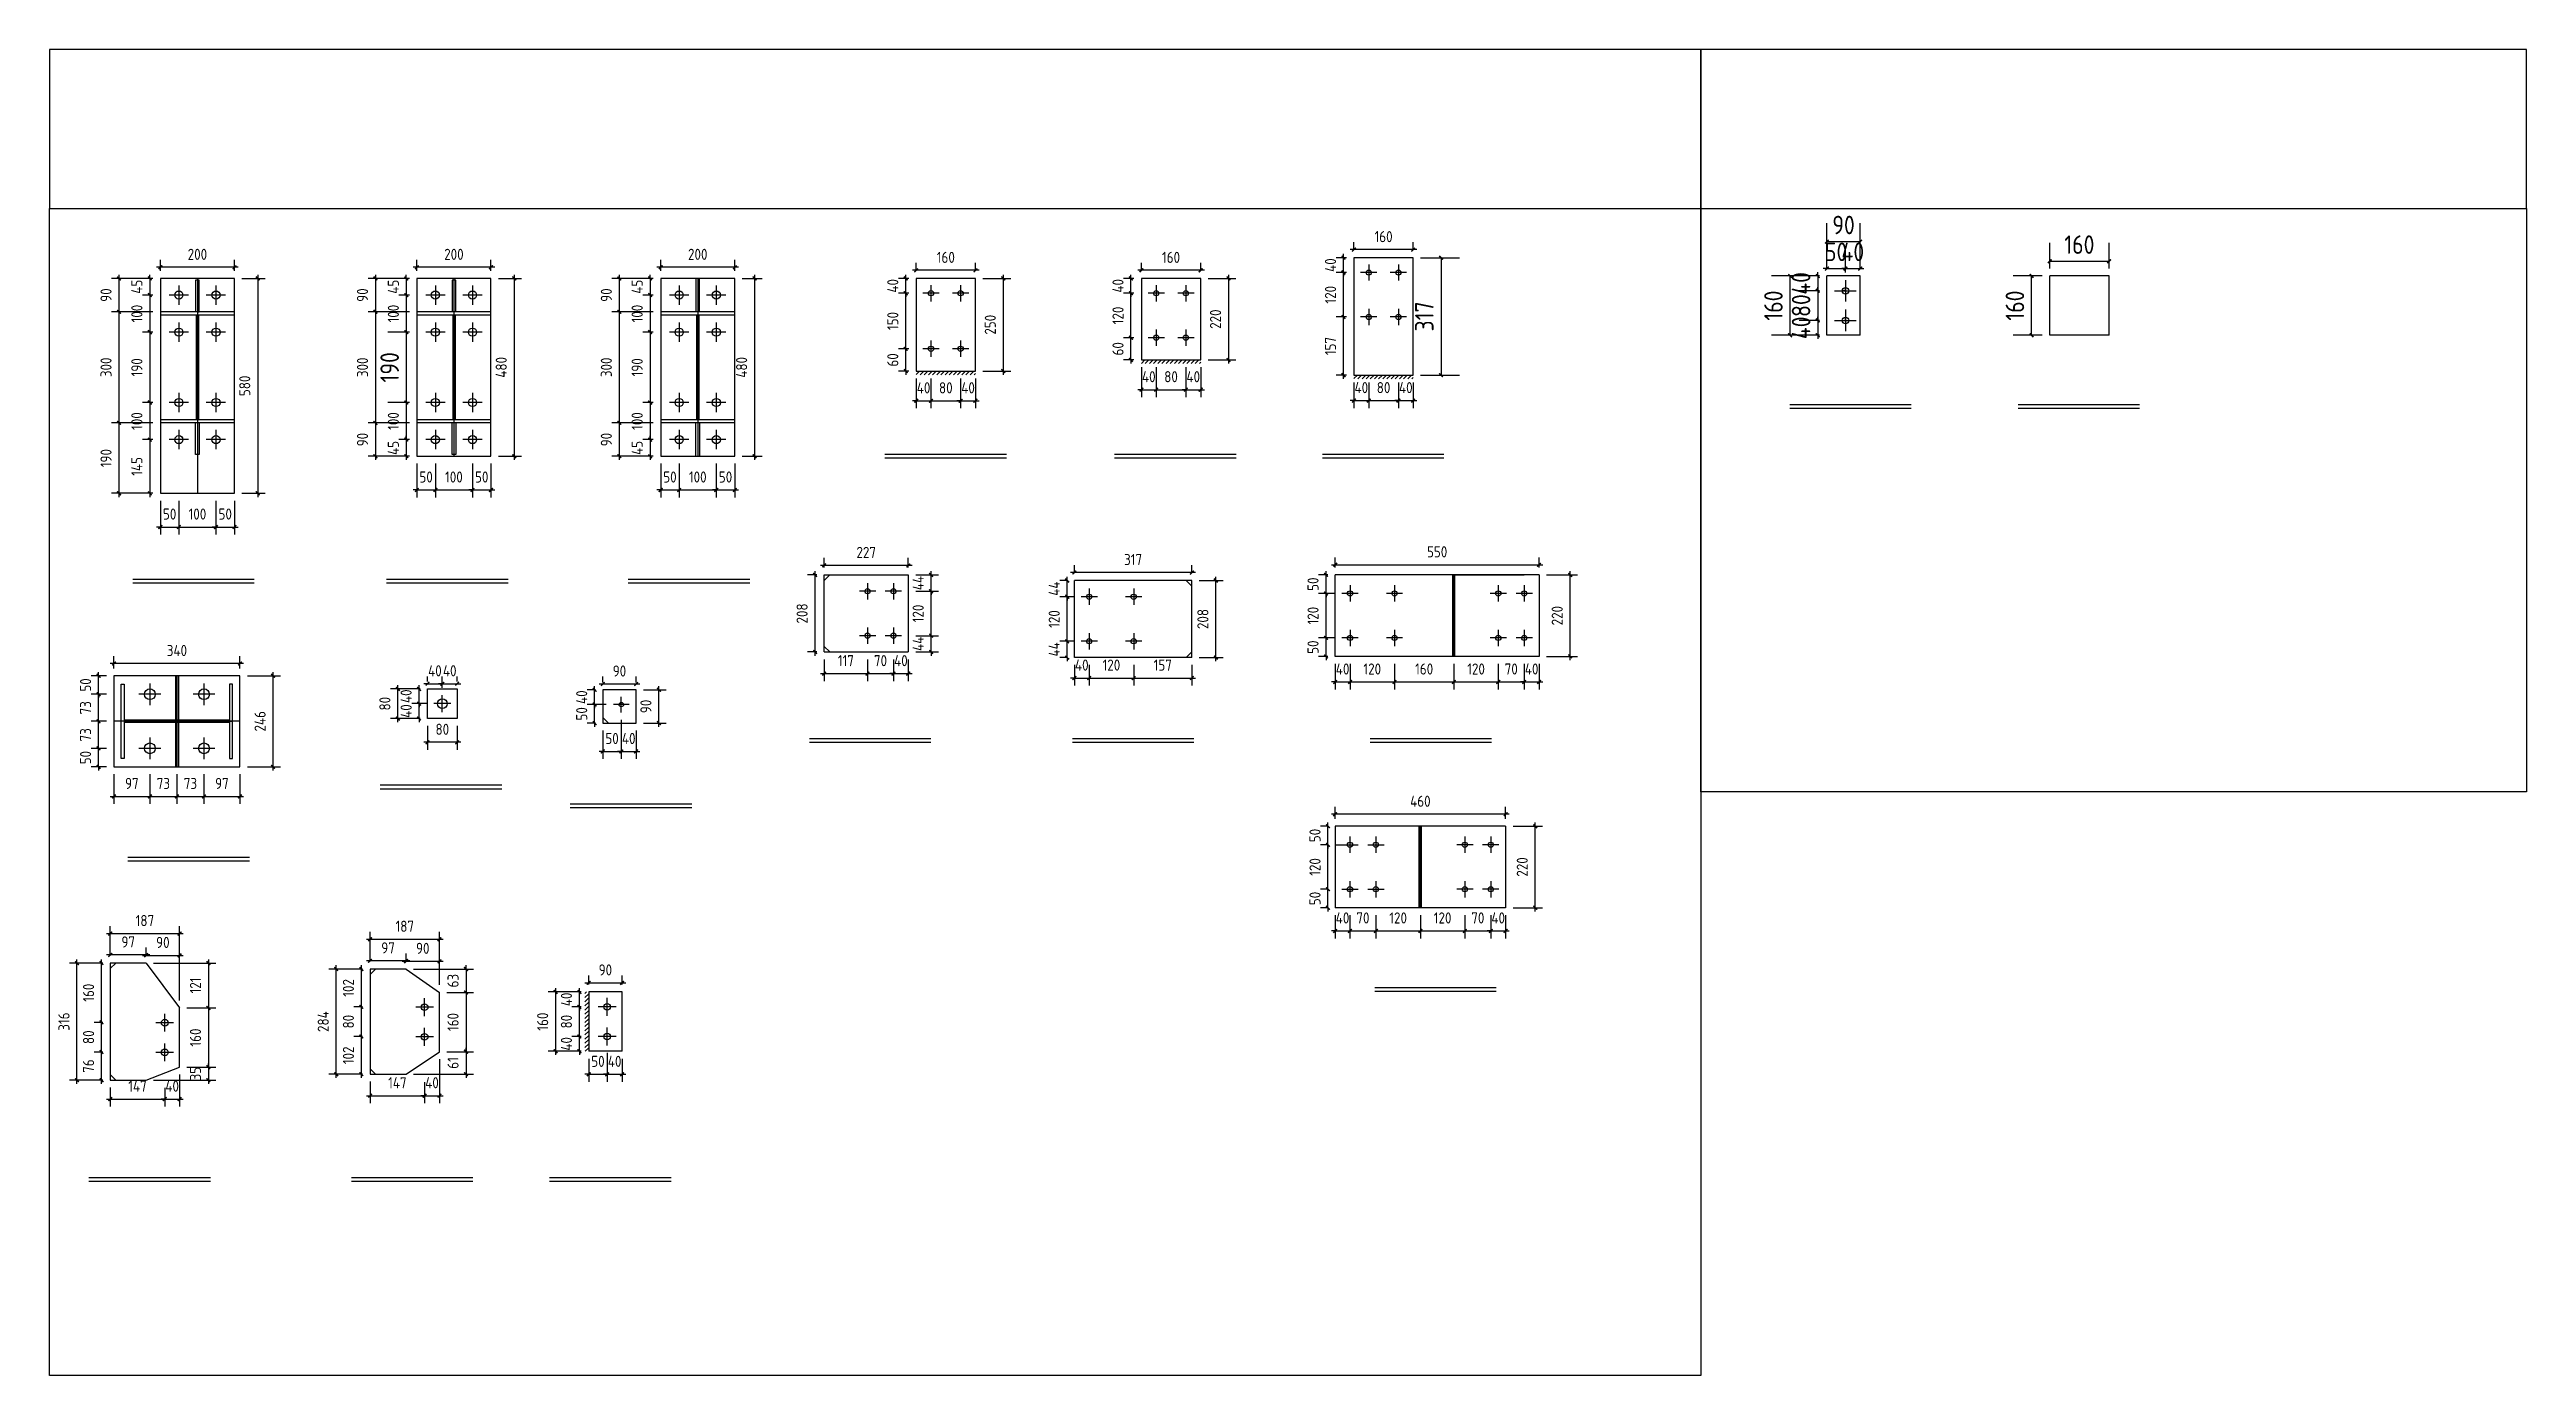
# Model space of a CAD drawing. Extents: x 533809 to 747315, y -17138 to 180511.
# Drawn here: x 566139 to 572822, y 171862 to 175441 of the extents above; entities that cross this region are included whole.
import ezdxf

# ---------------------------------------------------------------- set-up
doc = ezdxf.new("R2010")
doc.units = 0
doc.header["$LTSCALE"] = 1000
doc.header["$MEASUREMENT"] = 0
doc.styles.get("Standard").update_dxf_attribs({"font": 'gbenor.shx', "bigfont": 'gbcbig.shx'})
doc.dimstyles.get("Standard").update_dxf_attribs({"dimscale": 100, "dimtxt": 3.5, "dimasz": 1, "dimexe": 2.5, "dimexo": 3, "dimgap": 1.5, "dimtad": 1, "dimdec": 0, "dimzin": 0, "dimdsep": 46, "dimtxsty": 'Standard', "dimblk": 'ARCHTICK', "dimcen": 0.09, "dimadec": 0, "dimazin": 0, "dimtfac": 1, "dimtdec": 0, "dimtix": 1, "dimtmove": 2, "dimatfit": 3, "dimfxl": 1, "dimtolj": 1, "dimtzin": 0, "dimarcsym": 0})

msp = doc.modelspace()

# ---------------------------------------------------------------- blocks, each defined once
blk = doc.blocks.new('_ArchTick')
at = {"color": 0, "linetype": 'ByBlock', "const_width": 0.4}
blk.add_lwpolyline([(-0.5, -0.5), (0.5, 0.5)], dxfattribs=at)
blk = doc.blocks.new('*D93')
at = {"color": 3, "lineweight": -2}
for p, q in [((566418.1, 174823.2), (566389.7, 174823.2)), ((566409.7, 174823.2), (566409.7, 174833.2)), ((566409.7, 174823.2), (566409.7, 174778.2)), ((566418.1, 174778.2), (566389.7, 174778.2)), ((566409.7, 174778.2), (566409.7, 174768.2))]:
    blk.add_line(p, q, dxfattribs=at)
at = {"layer": 'Defpoints', "color": 0}
for p in [(566438.1, 174823.2), (566409.7, 174778.2), (566438.1, 174778.2)]:
    blk.add_point(p, dxfattribs=at)
at = {"color": 3, "lineweight": -2, "xscale": 10, "yscale": 10, "zscale": 10}
for p, rotation in [((566409.7, 174823.2), 270), ((566409.7, 174778.2), 90)]:
    blk.add_blockref('_ArchTick', p, dxfattribs=dict(at, rotation=rotation))
at = {"color": 0, "insert": (566374.7, 174800.7), "char_height": 30, "attachment_point": 5, "rotation": 90}
blk.add_mtext('\\A1;45', dxfattribs=at)
blk = doc.blocks.new('*D70')
at = {"color": 3, "lineweight": -2}
for p, q in [((566418.1, 174778.2), (566389.7, 174778.2)), ((566409.7, 174788.2), (566409.7, 174668.2)), ((566418.1, 174678.2), (566389.7, 174678.2))]:
    blk.add_line(p, q, dxfattribs=at)
at = {"layer": 'Defpoints', "color": 0}
for p in [(566438.1, 174778.2), (566409.7, 174678.2), (566438.1, 174678.2)]:
    blk.add_point(p, dxfattribs=at)
at = {"color": 3, "lineweight": -2, "xscale": 10, "yscale": 10, "zscale": 10}
for p, rotation in [((566409.7, 174778.2), 90), ((566409.7, 174678.2), 270)]:
    blk.add_blockref('_ArchTick', p, dxfattribs=dict(at, rotation=rotation))
at = {"color": 0, "insert": (566374.7, 174728.2), "char_height": 30, "attachment_point": 5, "rotation": 90}
blk.add_mtext('\\A1;100', dxfattribs=at)
blk = doc.blocks.new('*D71')
at = {"color": 3, "lineweight": -2}
for p, q in [((566409.7, 174688.2), (566409.7, 174478.2)), ((566418.1, 174678.2), (566389.7, 174678.2)), ((566418.1, 174488.2), (566389.7, 174488.2))]:
    blk.add_line(p, q, dxfattribs=at)
at = {"layer": 'Defpoints', "color": 0}
for p in [(566438.1, 174678.2), (566409.7, 174488.2), (566438.1, 174488.2)]:
    blk.add_point(p, dxfattribs=at)
at = {"color": 3, "lineweight": -2, "xscale": 10, "yscale": 10, "zscale": 10}
for p, rotation in [((566409.7, 174678.2), 90), ((566409.7, 174488.2), 270)]:
    blk.add_blockref('_ArchTick', p, dxfattribs=dict(at, rotation=rotation))
at = {"color": 0, "insert": (566374.7, 174583.2), "char_height": 30, "attachment_point": 5, "rotation": 90}
blk.add_mtext('\\A1;190', dxfattribs=at)
blk = doc.blocks.new('*D72')
at = {"color": 3, "lineweight": -2}
for p, q in [((566418.1, 174488.2), (566389.7, 174488.2)), ((566409.7, 174498.2), (566409.7, 174378.2)), ((566418.1, 174388.2), (566389.7, 174388.2))]:
    blk.add_line(p, q, dxfattribs=at)
at = {"layer": 'Defpoints', "color": 0}
for p in [(566438.1, 174488.2), (566409.7, 174388.2), (566438.1, 174388.2)]:
    blk.add_point(p, dxfattribs=at)
at = {"color": 3, "lineweight": -2, "xscale": 10, "yscale": 10, "zscale": 10}
for p, rotation in [((566409.7, 174488.2), 90), ((566409.7, 174388.2), 270)]:
    blk.add_blockref('_ArchTick', p, dxfattribs=dict(at, rotation=rotation))
at = {"color": 0, "insert": (566374.7, 174438.2), "char_height": 30, "attachment_point": 5, "rotation": 90}
blk.add_mtext('\\A1;100', dxfattribs=at)
blk = doc.blocks.new('*D94')
at = {"color": 3, "lineweight": -2}
for p, q in [((566418.1, 174388.2), (566389.7, 174388.2)), ((566409.7, 174398.2), (566409.7, 174233.2)), ((566418.1, 174243.2), (566389.7, 174243.2))]:
    blk.add_line(p, q, dxfattribs=at)
at = {"layer": 'Defpoints', "color": 0}
for p in [(566438.1, 174388.2), (566409.7, 174243.2), (566438.1, 174243.2)]:
    blk.add_point(p, dxfattribs=at)
at = {"color": 3, "lineweight": -2, "xscale": 10, "yscale": 10, "zscale": 10}
for p, rotation in [((566409.7, 174388.2), 90), ((566409.7, 174243.2), 270)]:
    blk.add_blockref('_ArchTick', p, dxfattribs=dict(at, rotation=rotation))
at = {"color": 0, "insert": (566374.7, 174315.7), "char_height": 30, "attachment_point": 5, "rotation": 90}
blk.add_mtext('\\A1;145', dxfattribs=at)
blk = doc.blocks.new('*D83')
at = {"color": 3, "lineweight": -2}
for p, q in [((566438.1, 174223.2), (566438.1, 174132.2)), ((566488.1, 174223.2), (566488.1, 174132.2)), ((566438.1, 174152.2), (566428.1, 174152.2)), ((566438.1, 174152.2), (566488.1, 174152.2)), ((566488.1, 174152.2), (566498.1, 174152.2))]:
    blk.add_line(p, q, dxfattribs=at)
at = {"layer": 'Defpoints', "color": 0}
for p in [(566438.1, 174243.2), (566488.1, 174243.2), (566488.1, 174152.2)]:
    blk.add_point(p, dxfattribs=at)
at = {"color": 3, "lineweight": -2, "xscale": 10, "yscale": 10, "zscale": 10}
blk.add_blockref('_ArchTick', (566438.1, 174152.2), dxfattribs=at)
at = {"color": 3, "lineweight": -2, "xscale": 10, "yscale": 10, "zscale": 10, "rotation": 180}
blk.add_blockref('_ArchTick', (566488.1, 174152.2), dxfattribs=at)
at = {"color": 0, "insert": (566463.1, 174187.2), "char_height": 30, "attachment_point": 5}
blk.add_mtext('\\A1;50', dxfattribs=at)
blk = doc.blocks.new('*D84')
at = {"color": 3, "lineweight": -2}
for p, q in [((566488.1, 174223.2), (566488.1, 174132.2)), ((566588.1, 174223.2), (566588.1, 174132.2)), ((566478.1, 174152.2), (566598.1, 174152.2))]:
    blk.add_line(p, q, dxfattribs=at)
at = {"layer": 'Defpoints', "color": 0}
for p in [(566488.1, 174243.2), (566588.1, 174243.2), (566588.1, 174152.2)]:
    blk.add_point(p, dxfattribs=at)
at = {"color": 3, "lineweight": -2, "xscale": 10, "yscale": 10, "zscale": 10, "rotation": 180}
blk.add_blockref('_ArchTick', (566488.1, 174152.2), dxfattribs=at)
at = {"color": 3, "lineweight": -2, "xscale": 10, "yscale": 10, "zscale": 10}
blk.add_blockref('_ArchTick', (566588.1, 174152.2), dxfattribs=at)
at = {"color": 0, "insert": (566538.1, 174187.2), "char_height": 30, "attachment_point": 5}
blk.add_mtext('\\A1;100', dxfattribs=at)
blk = doc.blocks.new('*D112')
at = {"color": 3, "lineweight": -2}
for p, q in [((566588.1, 174223.2), (566588.1, 174132.2)), ((566638.1, 174223.2), (566638.1, 174132.2)), ((566588.1, 174152.2), (566578.1, 174152.2)), ((566588.1, 174152.2), (566638.1, 174152.2)), ((566638.1, 174152.2), (566648.1, 174152.2))]:
    blk.add_line(p, q, dxfattribs=at)
at = {"layer": 'Defpoints', "color": 0}
for p in [(566588.1, 174243.2), (566638.1, 174243.2), (566638.1, 174152.2)]:
    blk.add_point(p, dxfattribs=at)
at = {"color": 3, "lineweight": -2, "xscale": 10, "yscale": 10, "zscale": 10}
blk.add_blockref('_ArchTick', (566588.1, 174152.2), dxfattribs=at)
at = {"color": 3, "lineweight": -2, "xscale": 10, "yscale": 10, "zscale": 10, "rotation": 180}
blk.add_blockref('_ArchTick', (566638.1, 174152.2), dxfattribs=at)
at = {"color": 0, "insert": (566613.1, 174187.2), "char_height": 30, "attachment_point": 5}
blk.add_mtext('\\A1;50', dxfattribs=at)
blk = doc.blocks.new('*D113')
at = {"color": 3, "lineweight": -2}
for p, q in [((566418.1, 174823.2), (566306.5, 174823.2)), ((566326.5, 174833.2), (566326.5, 174723.2)), ((566418.1, 174733.2), (566306.5, 174733.2))]:
    blk.add_line(p, q, dxfattribs=at)
at = {"layer": 'Defpoints', "color": 0}
for p in [(566438.1, 174823.2), (566326.5, 174733.2), (566438.1, 174733.2)]:
    blk.add_point(p, dxfattribs=at)
at = {"color": 3, "lineweight": -2, "xscale": 10, "yscale": 10, "zscale": 10}
for p, rotation in [((566326.5, 174823.2), 90), ((566326.5, 174733.2), 270)]:
    blk.add_blockref('_ArchTick', p, dxfattribs=dict(at, rotation=rotation))
at = {"color": 0, "insert": (566291.5, 174778.2), "char_height": 30, "attachment_point": 5, "rotation": 90}
blk.add_mtext('\\A1;90', dxfattribs=at)
blk = doc.blocks.new('*D114')
at = {"color": 3, "lineweight": -2}
for p, q in [((566418.1, 174733.2), (566306.5, 174733.2)), ((566326.5, 174743.2), (566326.5, 174423.2)), ((566418.1, 174433.2), (566306.5, 174433.2))]:
    blk.add_line(p, q, dxfattribs=at)
at = {"layer": 'Defpoints', "color": 0}
for p in [(566438.1, 174733.2), (566326.5, 174433.2), (566438.1, 174433.2)]:
    blk.add_point(p, dxfattribs=at)
at = {"color": 3, "lineweight": -2, "xscale": 10, "yscale": 10, "zscale": 10}
for p, rotation in [((566326.5, 174733.2), 90), ((566326.5, 174433.2), 270)]:
    blk.add_blockref('_ArchTick', p, dxfattribs=dict(at, rotation=rotation))
at = {"color": 0, "insert": (566291.5, 174583.2), "char_height": 30, "attachment_point": 5, "rotation": 90}
blk.add_mtext('\\A1;300', dxfattribs=at)
blk = doc.blocks.new('*D115')
at = {"color": 3, "lineweight": -2}
for p, q in [((566418.1, 174433.2), (566306.5, 174433.2)), ((566326.5, 174443.2), (566326.5, 174233.2)), ((566418.1, 174243.2), (566306.5, 174243.2))]:
    blk.add_line(p, q, dxfattribs=at)
at = {"layer": 'Defpoints', "color": 0}
for p in [(566438.1, 174433.2), (566326.5, 174243.2), (566438.1, 174243.2)]:
    blk.add_point(p, dxfattribs=at)
at = {"color": 3, "lineweight": -2, "xscale": 10, "yscale": 10, "zscale": 10}
for p, rotation in [((566326.5, 174433.2), 90), ((566326.5, 174243.2), 270)]:
    blk.add_blockref('_ArchTick', p, dxfattribs=dict(at, rotation=rotation))
at = {"color": 0, "insert": (566291.5, 174338.2), "char_height": 30, "attachment_point": 5, "rotation": 90}
blk.add_mtext('\\A1;190', dxfattribs=at)
blk = doc.blocks.new('*D116')
at = {"color": 3, "lineweight": -2}
for p, q in [((566658.1, 174823.2), (566720.8, 174823.2)), ((566700.8, 174833.2), (566700.8, 174233.2)), ((566658.1, 174243.2), (566720.8, 174243.2))]:
    blk.add_line(p, q, dxfattribs=at)
at = {"layer": 'Defpoints', "color": 0}
for p in [(566638.1, 174823.2), (566638.1, 174243.2), (566700.8, 174243.2)]:
    blk.add_point(p, dxfattribs=at)
at = {"color": 3, "lineweight": -2, "xscale": 10, "yscale": 10, "zscale": 10}
for p, rotation in [((566700.8, 174823.2), 90), ((566700.8, 174243.2), 270)]:
    blk.add_blockref('_ArchTick', p, dxfattribs=dict(at, rotation=rotation))
at = {"color": 0, "insert": (566665.8, 174533.2), "char_height": 30, "attachment_point": 5, "rotation": 90}
blk.add_mtext('\\A1;580', dxfattribs=at)
blk = doc.blocks.new('*D117')
at = {"color": 3, "lineweight": -2}
for p, q in [((566648.1, 174853.2), (566428.1, 174853.2)), ((566438.1, 174843.2), (566438.1, 174873.2)), ((566638.1, 174843.2), (566638.1, 174873.2))]:
    blk.add_line(p, q, dxfattribs=at)
at = {"layer": 'Defpoints', "color": 0}
for p in [(566438.1, 174853.2), (566438.1, 174823.2), (566638.1, 174823.2)]:
    blk.add_point(p, dxfattribs=at)
at = {"color": 3, "lineweight": -2, "xscale": 10, "yscale": 10, "zscale": 10, "rotation": 180}
blk.add_blockref('_ArchTick', (566438.1, 174853.2), dxfattribs=at)
at = {"color": 3, "lineweight": -2, "xscale": 10, "yscale": 10, "zscale": 10}
blk.add_blockref('_ArchTick', (566638.1, 174853.2), dxfattribs=at)
at = {"color": 0, "insert": (566538.1, 174888.2), "char_height": 30, "attachment_point": 5}
blk.add_mtext('\\A1;200', dxfattribs=at)
blk = doc.blocks.new('*D104')
at = {"color": 3, "lineweight": -2}
for p, q in [((567110.1, 174823.2), (567081.7, 174823.2)), ((567101.7, 174823.2), (567101.7, 174833.2)), ((567101.7, 174823.2), (567101.7, 174778.2)), ((567110.1, 174778.2), (567081.7, 174778.2)), ((567101.7, 174778.2), (567101.7, 174768.2))]:
    blk.add_line(p, q, dxfattribs=at)
at = {"layer": 'Defpoints', "color": 0}
for p in [(567130.1, 174823.2), (567101.7, 174778.2), (567130.1, 174778.2)]:
    blk.add_point(p, dxfattribs=at)
at = {"color": 3, "lineweight": -2, "xscale": 10, "yscale": 10, "zscale": 10}
for p, rotation in [((567101.7, 174823.2), 270), ((567101.7, 174778.2), 90)]:
    blk.add_blockref('_ArchTick', p, dxfattribs=dict(at, rotation=rotation))
at = {"color": 0, "insert": (567066.7, 174800.7), "char_height": 30, "attachment_point": 5, "rotation": 90}
blk.add_mtext('\\A1;45', dxfattribs=at)
blk = doc.blocks.new('*D78')
at = {"color": 3, "lineweight": -2}
for p, q in [((567110.1, 174778.2), (567081.7, 174778.2)), ((567101.7, 174788.2), (567101.7, 174668.2)), ((567110.1, 174678.2), (567081.7, 174678.2))]:
    blk.add_line(p, q, dxfattribs=at)
at = {"layer": 'Defpoints', "color": 0}
for p in [(567130.1, 174778.2), (567101.7, 174678.2), (567130.1, 174678.2)]:
    blk.add_point(p, dxfattribs=at)
at = {"color": 3, "lineweight": -2, "xscale": 10, "yscale": 10, "zscale": 10}
for p, rotation in [((567101.7, 174778.2), 90), ((567101.7, 174678.2), 270)]:
    blk.add_blockref('_ArchTick', p, dxfattribs=dict(at, rotation=rotation))
at = {"color": 0, "insert": (567066.7, 174728.2), "char_height": 30, "attachment_point": 5, "rotation": 90}
blk.add_mtext('\\A1;100', dxfattribs=at)
blk = doc.blocks.new('*D79')
at = {"color": 3, "lineweight": -2}
for p, q in [((567110.1, 174678.2), (567051.7, 174678.2)), ((567101.7, 174678.2), (567101.7, 174488.2)), ((567110.1, 174488.2), (567051.7, 174488.2))]:
    blk.add_line(p, q, dxfattribs=at)
at = {"layer": 'Defpoints', "color": 0}
for p in [(567130.1, 174678.2), (567101.7, 174488.2), (567130.1, 174488.2)]:
    blk.add_point(p, dxfattribs=at)
at = {"color": 3, "lineweight": -2, "xscale": 10, "yscale": 10, "zscale": 10}
for p, rotation in [((567101.7, 174678.2), 90), ((567101.7, 174488.2), 270)]:
    blk.add_blockref('_ArchTick', p, dxfattribs=dict(at, rotation=rotation))
at = {"color": 0, "insert": (567056.7, 174583.2), "char_height": 50, "attachment_point": 5, "rotation": 90}
blk.add_mtext('\\A1;190', dxfattribs=at)
blk = doc.blocks.new('*D80')
at = {"color": 3, "lineweight": -2}
for p, q in [((567110.1, 174488.2), (567081.7, 174488.2)), ((567101.7, 174498.2), (567101.7, 174378.2)), ((567110.1, 174388.2), (567081.7, 174388.2))]:
    blk.add_line(p, q, dxfattribs=at)
at = {"layer": 'Defpoints', "color": 0}
for p in [(567130.1, 174488.2), (567101.7, 174388.2), (567130.1, 174388.2)]:
    blk.add_point(p, dxfattribs=at)
at = {"color": 3, "lineweight": -2, "xscale": 10, "yscale": 10, "zscale": 10}
for p, rotation in [((567101.7, 174488.2), 90), ((567101.7, 174388.2), 270)]:
    blk.add_blockref('_ArchTick', p, dxfattribs=dict(at, rotation=rotation))
at = {"color": 0, "insert": (567066.7, 174438.2), "char_height": 30, "attachment_point": 5, "rotation": 90}
blk.add_mtext('\\A1;100', dxfattribs=at)
blk = doc.blocks.new('*D105')
at = {"color": 3, "lineweight": -2}
for p, q in [((567110.1, 174388.2), (567081.7, 174388.2)), ((567101.7, 174388.2), (567101.7, 174398.2)), ((567101.7, 174388.2), (567101.7, 174343.2)), ((567110.1, 174343.2), (567081.7, 174343.2)), ((567101.7, 174343.2), (567101.7, 174333.2))]:
    blk.add_line(p, q, dxfattribs=at)
at = {"layer": 'Defpoints', "color": 0}
for p in [(567130.1, 174388.2), (567101.7, 174343.2), (567130.1, 174343.2)]:
    blk.add_point(p, dxfattribs=at)
at = {"color": 3, "lineweight": -2, "xscale": 10, "yscale": 10, "zscale": 10}
for p, rotation in [((567101.7, 174388.2), 270), ((567101.7, 174343.2), 90)]:
    blk.add_blockref('_ArchTick', p, dxfattribs=dict(at, rotation=rotation))
at = {"color": 0, "insert": (567066.7, 174365.7), "char_height": 30, "attachment_point": 5, "rotation": 90}
blk.add_mtext('\\A1;45', dxfattribs=at)
blk = doc.blocks.new('*D81')
at = {"color": 3, "lineweight": -2}
for p, q in [((567130.1, 174323.2), (567130.1, 174232.2)), ((567180.1, 174323.2), (567180.1, 174232.2)), ((567130.1, 174252.2), (567120.1, 174252.2)), ((567130.1, 174252.2), (567180.1, 174252.2)), ((567180.1, 174252.2), (567190.1, 174252.2))]:
    blk.add_line(p, q, dxfattribs=at)
at = {"layer": 'Defpoints', "color": 0}
for p in [(567130.1, 174343.2), (567180.1, 174343.2), (567180.1, 174252.2)]:
    blk.add_point(p, dxfattribs=at)
at = {"color": 3, "lineweight": -2, "xscale": 10, "yscale": 10, "zscale": 10}
blk.add_blockref('_ArchTick', (567130.1, 174252.2), dxfattribs=at)
at = {"color": 3, "lineweight": -2, "xscale": 10, "yscale": 10, "zscale": 10, "rotation": 180}
blk.add_blockref('_ArchTick', (567180.1, 174252.2), dxfattribs=at)
at = {"color": 0, "insert": (567155.1, 174287.2), "char_height": 30, "attachment_point": 5}
blk.add_mtext('\\A1;50', dxfattribs=at)
blk = doc.blocks.new('*D82')
at = {"color": 3, "lineweight": -2}
for p, q in [((567180.1, 174323.2), (567180.1, 174232.2)), ((567280.1, 174323.2), (567280.1, 174232.2)), ((567170.1, 174252.2), (567290.1, 174252.2))]:
    blk.add_line(p, q, dxfattribs=at)
at = {"layer": 'Defpoints', "color": 0}
for p in [(567180.1, 174343.2), (567280.1, 174343.2), (567280.1, 174252.2)]:
    blk.add_point(p, dxfattribs=at)
at = {"color": 3, "lineweight": -2, "xscale": 10, "yscale": 10, "zscale": 10, "rotation": 180}
blk.add_blockref('_ArchTick', (567180.1, 174252.2), dxfattribs=at)
at = {"color": 3, "lineweight": -2, "xscale": 10, "yscale": 10, "zscale": 10}
blk.add_blockref('_ArchTick', (567280.1, 174252.2), dxfattribs=at)
at = {"color": 0, "insert": (567230.1, 174287.2), "char_height": 30, "attachment_point": 5}
blk.add_mtext('\\A1;100', dxfattribs=at)
blk = doc.blocks.new('*D106')
at = {"color": 3, "lineweight": -2}
for p, q in [((567280.1, 174323.2), (567280.1, 174232.2)), ((567330.1, 174323.2), (567330.1, 174232.2)), ((567280.1, 174252.2), (567270.1, 174252.2)), ((567280.1, 174252.2), (567330.1, 174252.2)), ((567330.1, 174252.2), (567340.1, 174252.2))]:
    blk.add_line(p, q, dxfattribs=at)
at = {"layer": 'Defpoints', "color": 0}
for p in [(567280.1, 174343.2), (567330.1, 174343.2), (567330.1, 174252.2)]:
    blk.add_point(p, dxfattribs=at)
at = {"color": 3, "lineweight": -2, "xscale": 10, "yscale": 10, "zscale": 10}
blk.add_blockref('_ArchTick', (567280.1, 174252.2), dxfattribs=at)
at = {"color": 3, "lineweight": -2, "xscale": 10, "yscale": 10, "zscale": 10, "rotation": 180}
blk.add_blockref('_ArchTick', (567330.1, 174252.2), dxfattribs=at)
at = {"color": 0, "insert": (567305.1, 174287.2), "char_height": 30, "attachment_point": 5}
blk.add_mtext('\\A1;50', dxfattribs=at)
blk = doc.blocks.new('*D107')
at = {"color": 3, "lineweight": -2}
for p, q in [((567110.1, 174823.2), (566998.4, 174823.2)), ((567018.4, 174833.2), (567018.4, 174723.2)), ((567110.1, 174733.2), (566998.4, 174733.2))]:
    blk.add_line(p, q, dxfattribs=at)
at = {"layer": 'Defpoints', "color": 0}
for p in [(567130.1, 174823.2), (567018.4, 174733.2), (567130.1, 174733.2)]:
    blk.add_point(p, dxfattribs=at)
at = {"color": 3, "lineweight": -2, "xscale": 10, "yscale": 10, "zscale": 10}
for p, rotation in [((567018.4, 174823.2), 90), ((567018.4, 174733.2), 270)]:
    blk.add_blockref('_ArchTick', p, dxfattribs=dict(at, rotation=rotation))
at = {"color": 0, "insert": (566983.4, 174778.2), "char_height": 30, "attachment_point": 5, "rotation": 90}
blk.add_mtext('\\A1;90', dxfattribs=at)
blk = doc.blocks.new('*D108')
at = {"color": 3, "lineweight": -2}
for p, q in [((567110.1, 174733.2), (566998.4, 174733.2)), ((567018.4, 174743.2), (567018.4, 174423.2)), ((567110.1, 174433.2), (566998.4, 174433.2))]:
    blk.add_line(p, q, dxfattribs=at)
at = {"layer": 'Defpoints', "color": 0}
for p in [(567130.1, 174733.2), (567018.4, 174433.2), (567130.1, 174433.2)]:
    blk.add_point(p, dxfattribs=at)
at = {"color": 3, "lineweight": -2, "xscale": 10, "yscale": 10, "zscale": 10}
for p, rotation in [((567018.4, 174733.2), 90), ((567018.4, 174433.2), 270)]:
    blk.add_blockref('_ArchTick', p, dxfattribs=dict(at, rotation=rotation))
at = {"color": 0, "insert": (566983.4, 174583.2), "char_height": 30, "attachment_point": 5, "rotation": 90}
blk.add_mtext('\\A1;300', dxfattribs=at)
blk = doc.blocks.new('*D109')
at = {"color": 3, "lineweight": -2}
for p, q in [((567110.1, 174433.2), (566998.4, 174433.2)), ((567018.4, 174443.2), (567018.4, 174333.2)), ((567110.1, 174343.2), (566998.4, 174343.2))]:
    blk.add_line(p, q, dxfattribs=at)
at = {"layer": 'Defpoints', "color": 0}
for p in [(567130.1, 174433.2), (567018.4, 174343.2), (567130.1, 174343.2)]:
    blk.add_point(p, dxfattribs=at)
at = {"color": 3, "lineweight": -2, "xscale": 10, "yscale": 10, "zscale": 10}
for p, rotation in [((567018.4, 174433.2), 90), ((567018.4, 174343.2), 270)]:
    blk.add_blockref('_ArchTick', p, dxfattribs=dict(at, rotation=rotation))
at = {"color": 0, "insert": (566983.4, 174388.2), "char_height": 30, "attachment_point": 5, "rotation": 90}
blk.add_mtext('\\A1;90', dxfattribs=at)
blk = doc.blocks.new('*D110')
at = {"color": 3, "lineweight": -2}
for p, q in [((567350.1, 174823.2), (567412.8, 174823.2)), ((567392.8, 174833.2), (567392.8, 174333.2)), ((567350.1, 174343.2), (567412.8, 174343.2))]:
    blk.add_line(p, q, dxfattribs=at)
at = {"layer": 'Defpoints', "color": 0}
for p in [(567330.1, 174823.2), (567330.1, 174343.2), (567392.8, 174343.2)]:
    blk.add_point(p, dxfattribs=at)
at = {"color": 3, "lineweight": -2, "xscale": 10, "yscale": 10, "zscale": 10}
for p, rotation in [((567392.8, 174823.2), 90), ((567392.8, 174343.2), 270)]:
    blk.add_blockref('_ArchTick', p, dxfattribs=dict(at, rotation=rotation))
at = {"color": 0, "insert": (567357.8, 174583.2), "char_height": 30, "attachment_point": 5, "rotation": 90}
blk.add_mtext('\\A1;480', dxfattribs=at)
blk = doc.blocks.new('*D111')
at = {"color": 3, "lineweight": -2}
for p, q in [((567340.1, 174853.2), (567120.1, 174853.2)), ((567130.1, 174843.2), (567130.1, 174873.2)), ((567330.1, 174843.2), (567330.1, 174873.2))]:
    blk.add_line(p, q, dxfattribs=at)
at = {"layer": 'Defpoints', "color": 0}
for p in [(567130.1, 174853.2), (567130.1, 174823.2), (567330.1, 174823.2)]:
    blk.add_point(p, dxfattribs=at)
at = {"color": 3, "lineweight": -2, "xscale": 10, "yscale": 10, "zscale": 10, "rotation": 180}
blk.add_blockref('_ArchTick', (567130.1, 174853.2), dxfattribs=at)
at = {"color": 3, "lineweight": -2, "xscale": 10, "yscale": 10, "zscale": 10}
blk.add_blockref('_ArchTick', (567330.1, 174853.2), dxfattribs=at)
at = {"color": 0, "insert": (567230.1, 174888.2), "char_height": 30, "attachment_point": 5}
blk.add_mtext('\\A1;200', dxfattribs=at)
blk = doc.blocks.new('*D95')
at = {"color": 3, "lineweight": -2}
for p, q in [((567767.9, 174823.2), (567739.5, 174823.2)), ((567759.5, 174823.2), (567759.5, 174833.2)), ((567759.5, 174823.2), (567759.5, 174778.2)), ((567767.9, 174778.2), (567739.5, 174778.2)), ((567759.5, 174778.2), (567759.5, 174768.2))]:
    blk.add_line(p, q, dxfattribs=at)
at = {"layer": 'Defpoints', "color": 0}
for p in [(567787.9, 174823.2), (567759.5, 174778.2), (567787.9, 174778.2)]:
    blk.add_point(p, dxfattribs=at)
at = {"color": 3, "lineweight": -2, "xscale": 10, "yscale": 10, "zscale": 10}
for p, rotation in [((567759.5, 174823.2), 270), ((567759.5, 174778.2), 90)]:
    blk.add_blockref('_ArchTick', p, dxfattribs=dict(at, rotation=rotation))
at = {"color": 0, "insert": (567724.5, 174800.7), "char_height": 30, "attachment_point": 5, "rotation": 90}
blk.add_mtext('\\A1;45', dxfattribs=at)
blk = doc.blocks.new('*D73')
at = {"color": 3, "lineweight": -2}
for p, q in [((567767.9, 174778.2), (567739.5, 174778.2)), ((567759.5, 174788.2), (567759.5, 174668.2)), ((567767.9, 174678.2), (567739.5, 174678.2))]:
    blk.add_line(p, q, dxfattribs=at)
at = {"layer": 'Defpoints', "color": 0}
for p in [(567787.9, 174778.2), (567759.5, 174678.2), (567787.9, 174678.2)]:
    blk.add_point(p, dxfattribs=at)
at = {"color": 3, "lineweight": -2, "xscale": 10, "yscale": 10, "zscale": 10}
for p, rotation in [((567759.5, 174778.2), 90), ((567759.5, 174678.2), 270)]:
    blk.add_blockref('_ArchTick', p, dxfattribs=dict(at, rotation=rotation))
at = {"color": 0, "insert": (567724.5, 174728.2), "char_height": 30, "attachment_point": 5, "rotation": 90}
blk.add_mtext('\\A1;100', dxfattribs=at)
blk = doc.blocks.new('*D74')
at = {"color": 3, "lineweight": -2}
for p, q in [((567759.5, 174688.2), (567759.5, 174478.2)), ((567767.9, 174678.2), (567739.5, 174678.2)), ((567767.9, 174488.2), (567739.5, 174488.2))]:
    blk.add_line(p, q, dxfattribs=at)
at = {"layer": 'Defpoints', "color": 0}
for p in [(567787.9, 174678.2), (567759.5, 174488.2), (567787.9, 174488.2)]:
    blk.add_point(p, dxfattribs=at)
at = {"color": 3, "lineweight": -2, "xscale": 10, "yscale": 10, "zscale": 10}
for p, rotation in [((567759.5, 174678.2), 90), ((567759.5, 174488.2), 270)]:
    blk.add_blockref('_ArchTick', p, dxfattribs=dict(at, rotation=rotation))
at = {"color": 0, "insert": (567724.5, 174583.2), "char_height": 30, "attachment_point": 5, "rotation": 90}
blk.add_mtext('\\A1;190', dxfattribs=at)
blk = doc.blocks.new('*D75')
at = {"color": 3, "lineweight": -2}
for p, q in [((567767.9, 174488.2), (567739.5, 174488.2)), ((567759.5, 174498.2), (567759.5, 174378.2)), ((567767.9, 174388.2), (567739.5, 174388.2))]:
    blk.add_line(p, q, dxfattribs=at)
at = {"layer": 'Defpoints', "color": 0}
for p in [(567787.9, 174488.2), (567759.5, 174388.2), (567787.9, 174388.2)]:
    blk.add_point(p, dxfattribs=at)
at = {"color": 3, "lineweight": -2, "xscale": 10, "yscale": 10, "zscale": 10}
for p, rotation in [((567759.5, 174488.2), 90), ((567759.5, 174388.2), 270)]:
    blk.add_blockref('_ArchTick', p, dxfattribs=dict(at, rotation=rotation))
at = {"color": 0, "insert": (567724.5, 174438.2), "char_height": 30, "attachment_point": 5, "rotation": 90}
blk.add_mtext('\\A1;100', dxfattribs=at)
blk = doc.blocks.new('*D96')
at = {"color": 3, "lineweight": -2}
for p, q in [((567767.9, 174388.2), (567739.5, 174388.2)), ((567759.5, 174388.2), (567759.5, 174398.2)), ((567759.5, 174388.2), (567759.5, 174343.2)), ((567767.9, 174343.2), (567739.5, 174343.2)), ((567759.5, 174343.2), (567759.5, 174333.2))]:
    blk.add_line(p, q, dxfattribs=at)
at = {"layer": 'Defpoints', "color": 0}
for p in [(567787.9, 174388.2), (567759.5, 174343.2), (567787.9, 174343.2)]:
    blk.add_point(p, dxfattribs=at)
at = {"color": 3, "lineweight": -2, "xscale": 10, "yscale": 10, "zscale": 10}
for p, rotation in [((567759.5, 174388.2), 270), ((567759.5, 174343.2), 90)]:
    blk.add_blockref('_ArchTick', p, dxfattribs=dict(at, rotation=rotation))
at = {"color": 0, "insert": (567724.5, 174365.7), "char_height": 30, "attachment_point": 5, "rotation": 90}
blk.add_mtext('\\A1;45', dxfattribs=at)
blk = doc.blocks.new('*D76')
at = {"color": 3, "lineweight": -2}
for p, q in [((567787.9, 174323.2), (567787.9, 174232.2)), ((567837.9, 174323.2), (567837.9, 174232.2)), ((567787.9, 174252.2), (567777.9, 174252.2)), ((567787.9, 174252.2), (567837.9, 174252.2)), ((567837.9, 174252.2), (567847.9, 174252.2))]:
    blk.add_line(p, q, dxfattribs=at)
at = {"layer": 'Defpoints', "color": 0}
for p in [(567787.9, 174343.2), (567837.9, 174343.2), (567837.9, 174252.2)]:
    blk.add_point(p, dxfattribs=at)
at = {"color": 3, "lineweight": -2, "xscale": 10, "yscale": 10, "zscale": 10}
blk.add_blockref('_ArchTick', (567787.9, 174252.2), dxfattribs=at)
at = {"color": 3, "lineweight": -2, "xscale": 10, "yscale": 10, "zscale": 10, "rotation": 180}
blk.add_blockref('_ArchTick', (567837.9, 174252.2), dxfattribs=at)
at = {"color": 0, "insert": (567812.9, 174287.2), "char_height": 30, "attachment_point": 5}
blk.add_mtext('\\A1;50', dxfattribs=at)
blk = doc.blocks.new('*D77')
at = {"color": 3, "lineweight": -2}
for p, q in [((567837.9, 174323.2), (567837.9, 174232.2)), ((567937.9, 174323.2), (567937.9, 174232.2)), ((567827.9, 174252.2), (567947.9, 174252.2))]:
    blk.add_line(p, q, dxfattribs=at)
at = {"layer": 'Defpoints', "color": 0}
for p in [(567837.9, 174343.2), (567937.9, 174343.2), (567937.9, 174252.2)]:
    blk.add_point(p, dxfattribs=at)
at = {"color": 3, "lineweight": -2, "xscale": 10, "yscale": 10, "zscale": 10, "rotation": 180}
blk.add_blockref('_ArchTick', (567837.9, 174252.2), dxfattribs=at)
at = {"color": 3, "lineweight": -2, "xscale": 10, "yscale": 10, "zscale": 10}
blk.add_blockref('_ArchTick', (567937.9, 174252.2), dxfattribs=at)
at = {"color": 0, "insert": (567887.9, 174287.2), "char_height": 30, "attachment_point": 5}
blk.add_mtext('\\A1;100', dxfattribs=at)
blk = doc.blocks.new('*D97')
at = {"color": 3, "lineweight": -2}
for p, q in [((567937.9, 174323.2), (567937.9, 174232.2)), ((567987.9, 174323.2), (567987.9, 174232.2)), ((567937.9, 174252.2), (567927.9, 174252.2)), ((567937.9, 174252.2), (567987.9, 174252.2)), ((567987.9, 174252.2), (567997.9, 174252.2))]:
    blk.add_line(p, q, dxfattribs=at)
at = {"layer": 'Defpoints', "color": 0}
for p in [(567937.9, 174343.2), (567987.9, 174343.2), (567987.9, 174252.2)]:
    blk.add_point(p, dxfattribs=at)
at = {"color": 3, "lineweight": -2, "xscale": 10, "yscale": 10, "zscale": 10}
blk.add_blockref('_ArchTick', (567937.9, 174252.2), dxfattribs=at)
at = {"color": 3, "lineweight": -2, "xscale": 10, "yscale": 10, "zscale": 10, "rotation": 180}
blk.add_blockref('_ArchTick', (567987.9, 174252.2), dxfattribs=at)
at = {"color": 0, "insert": (567962.9, 174287.2), "char_height": 30, "attachment_point": 5}
blk.add_mtext('\\A1;50', dxfattribs=at)
blk = doc.blocks.new('*D98')
at = {"color": 3, "lineweight": -2}
for p, q in [((567767.9, 174823.2), (567656.3, 174823.2)), ((567676.3, 174833.2), (567676.3, 174723.2)), ((567767.9, 174733.2), (567656.3, 174733.2))]:
    blk.add_line(p, q, dxfattribs=at)
at = {"layer": 'Defpoints', "color": 0}
for p in [(567787.9, 174823.2), (567676.3, 174733.2), (567787.9, 174733.2)]:
    blk.add_point(p, dxfattribs=at)
at = {"color": 3, "lineweight": -2, "xscale": 10, "yscale": 10, "zscale": 10}
for p, rotation in [((567676.3, 174823.2), 90), ((567676.3, 174733.2), 270)]:
    blk.add_blockref('_ArchTick', p, dxfattribs=dict(at, rotation=rotation))
at = {"color": 0, "insert": (567641.3, 174778.2), "char_height": 30, "attachment_point": 5, "rotation": 90}
blk.add_mtext('\\A1;90', dxfattribs=at)
blk = doc.blocks.new('*D99')
at = {"color": 3, "lineweight": -2}
for p, q in [((567767.9, 174733.2), (567656.3, 174733.2)), ((567676.3, 174743.2), (567676.3, 174423.2)), ((567767.9, 174433.2), (567656.3, 174433.2))]:
    blk.add_line(p, q, dxfattribs=at)
at = {"layer": 'Defpoints', "color": 0}
for p in [(567787.9, 174733.2), (567676.3, 174433.2), (567787.9, 174433.2)]:
    blk.add_point(p, dxfattribs=at)
at = {"color": 3, "lineweight": -2, "xscale": 10, "yscale": 10, "zscale": 10}
for p, rotation in [((567676.3, 174733.2), 90), ((567676.3, 174433.2), 270)]:
    blk.add_blockref('_ArchTick', p, dxfattribs=dict(at, rotation=rotation))
at = {"color": 0, "insert": (567641.3, 174583.2), "char_height": 30, "attachment_point": 5, "rotation": 90}
blk.add_mtext('\\A1;300', dxfattribs=at)
blk = doc.blocks.new('*D100')
at = {"color": 3, "lineweight": -2}
for p, q in [((567767.9, 174433.2), (567656.3, 174433.2)), ((567676.3, 174443.2), (567676.3, 174333.2)), ((567767.9, 174343.2), (567656.3, 174343.2))]:
    blk.add_line(p, q, dxfattribs=at)
at = {"layer": 'Defpoints', "color": 0}
for p in [(567787.9, 174433.2), (567676.3, 174343.2), (567787.9, 174343.2)]:
    blk.add_point(p, dxfattribs=at)
at = {"color": 3, "lineweight": -2, "xscale": 10, "yscale": 10, "zscale": 10}
for p, rotation in [((567676.3, 174433.2), 90), ((567676.3, 174343.2), 270)]:
    blk.add_blockref('_ArchTick', p, dxfattribs=dict(at, rotation=rotation))
at = {"color": 0, "insert": (567641.3, 174388.2), "char_height": 30, "attachment_point": 5, "rotation": 90}
blk.add_mtext('\\A1;90', dxfattribs=at)
blk = doc.blocks.new('*D101')
at = {"color": 3, "lineweight": -2}
for p, q in [((568007.9, 174823.2), (568061.3, 174823.2)), ((568041.3, 174833.2), (568041.3, 174333.2)), ((568007.9, 174343.2), (568061.3, 174343.2))]:
    blk.add_line(p, q, dxfattribs=at)
at = {"layer": 'Defpoints', "color": 0}
for p in [(567987.9, 174823.2), (567987.9, 174343.2), (568041.3, 174343.2)]:
    blk.add_point(p, dxfattribs=at)
at = {"color": 3, "lineweight": -2, "xscale": 10, "yscale": 10, "zscale": 10}
for p, rotation in [((568041.3, 174823.2), 90), ((568041.3, 174343.2), 270)]:
    blk.add_blockref('_ArchTick', p, dxfattribs=dict(at, rotation=rotation))
at = {"color": 0, "insert": (568006.3, 174583.2), "char_height": 30, "attachment_point": 5, "rotation": 90}
blk.add_mtext('\\A1;480', dxfattribs=at)
blk = doc.blocks.new('*D102')
at = {"color": 3, "lineweight": -2}
for p, q in [((567997.9, 174853.2), (567777.9, 174853.2)), ((567787.9, 174843.2), (567787.9, 174873.2)), ((567987.9, 174843.2), (567987.9, 174873.2))]:
    blk.add_line(p, q, dxfattribs=at)
at = {"layer": 'Defpoints', "color": 0}
for p in [(567787.9, 174853.2), (567787.9, 174823.2), (567987.9, 174823.2)]:
    blk.add_point(p, dxfattribs=at)
at = {"color": 3, "lineweight": -2, "xscale": 10, "yscale": 10, "zscale": 10, "rotation": 180}
blk.add_blockref('_ArchTick', (567787.9, 174853.2), dxfattribs=at)
at = {"color": 3, "lineweight": -2, "xscale": 10, "yscale": 10, "zscale": 10}
blk.add_blockref('_ArchTick', (567987.9, 174853.2), dxfattribs=at)
at = {"color": 0, "insert": (567887.9, 174888.2), "char_height": 30, "attachment_point": 5}
blk.add_mtext('\\A1;200', dxfattribs=at)
blk = doc.blocks.new('*D85')
at = {"color": 3, "lineweight": -2}
for p, q in [((566312.8, 173484.8), (566312.8, 173405.1)), ((566409.8, 173484.8), (566409.8, 173405.1)), ((566302.8, 173425.1), (566419.8, 173425.1))]:
    blk.add_line(p, q, dxfattribs=at)
at = {"layer": 'Defpoints', "color": 0}
for p in [(566312.8, 173504.8), (566409.8, 173504.8), (566409.8, 173425.1)]:
    blk.add_point(p, dxfattribs=at)
at = {"color": 3, "lineweight": -2, "xscale": 10, "yscale": 10, "zscale": 10, "rotation": 180}
blk.add_blockref('_ArchTick', (566312.8, 173425.1), dxfattribs=at)
at = {"color": 3, "lineweight": -2, "xscale": 10, "yscale": 10, "zscale": 10}
blk.add_blockref('_ArchTick', (566409.8, 173425.1), dxfattribs=at)
at = {"color": 0, "insert": (566361.3, 173460.1), "char_height": 30, "attachment_point": 5}
blk.add_mtext('\\A1;97', dxfattribs=at)
blk = doc.blocks.new('*D86')
at = {"color": 3, "lineweight": -2}
for p, q in [((566409.8, 173484.8), (566409.8, 173405.1)), ((566482.8, 173484.8), (566482.8, 173405.1)), ((566399.8, 173425.1), (566492.8, 173425.1))]:
    blk.add_line(p, q, dxfattribs=at)
at = {"layer": 'Defpoints', "color": 0}
for p in [(566409.8, 173504.8), (566482.8, 173504.8), (566482.8, 173425.1)]:
    blk.add_point(p, dxfattribs=at)
at = {"color": 3, "lineweight": -2, "xscale": 10, "yscale": 10, "zscale": 10, "rotation": 180}
blk.add_blockref('_ArchTick', (566409.8, 173425.1), dxfattribs=at)
at = {"color": 3, "lineweight": -2, "xscale": 10, "yscale": 10, "zscale": 10}
blk.add_blockref('_ArchTick', (566482.8, 173425.1), dxfattribs=at)
at = {"color": 0, "insert": (566446.3, 173460.1), "char_height": 30, "attachment_point": 5}
blk.add_mtext('\\A1;73', dxfattribs=at)
blk = doc.blocks.new('*D87')
at = {"color": 3, "lineweight": -2}
for p, q in [((566482.8, 173484.8), (566482.8, 173405.1)), ((566555.8, 173484.8), (566555.8, 173405.1)), ((566472.8, 173425.1), (566565.8, 173425.1))]:
    blk.add_line(p, q, dxfattribs=at)
at = {"layer": 'Defpoints', "color": 0}
for p in [(566482.8, 173504.8), (566555.8, 173504.8), (566555.8, 173425.1)]:
    blk.add_point(p, dxfattribs=at)
at = {"color": 3, "lineweight": -2, "xscale": 10, "yscale": 10, "zscale": 10, "rotation": 180}
blk.add_blockref('_ArchTick', (566482.8, 173425.1), dxfattribs=at)
at = {"color": 3, "lineweight": -2, "xscale": 10, "yscale": 10, "zscale": 10}
blk.add_blockref('_ArchTick', (566555.8, 173425.1), dxfattribs=at)
at = {"color": 0, "insert": (566519.3, 173460.1), "char_height": 30, "attachment_point": 5}
blk.add_mtext('\\A1;73', dxfattribs=at)
blk = doc.blocks.new('*D88')
at = {"color": 3, "lineweight": -2}
for p, q in [((566555.8, 173484.8), (566555.8, 173405.1)), ((566652.8, 173484.8), (566652.8, 173405.1)), ((566545.8, 173425.1), (566662.8, 173425.1))]:
    blk.add_line(p, q, dxfattribs=at)
at = {"layer": 'Defpoints', "color": 0}
for p in [(566555.8, 173504.8), (566652.8, 173504.8), (566652.8, 173425.1)]:
    blk.add_point(p, dxfattribs=at)
at = {"color": 3, "lineweight": -2, "xscale": 10, "yscale": 10, "zscale": 10, "rotation": 180}
blk.add_blockref('_ArchTick', (566555.8, 173425.1), dxfattribs=at)
at = {"color": 3, "lineweight": -2, "xscale": 10, "yscale": 10, "zscale": 10}
blk.add_blockref('_ArchTick', (566652.8, 173425.1), dxfattribs=at)
at = {"color": 0, "insert": (566604.3, 173460.1), "char_height": 30, "attachment_point": 5}
blk.add_mtext('\\A1;97', dxfattribs=at)
blk = doc.blocks.new('*D69')
at = {"color": 3, "lineweight": -2}
for p, q in [((566292.8, 173554.8), (566251.4, 173554.8)), ((566271.4, 173554.8), (566271.4, 173564.8)), ((566271.4, 173504.8), (566271.4, 173554.8)), ((566292.8, 173504.8), (566251.4, 173504.8)), ((566271.4, 173504.8), (566271.4, 173494.8))]:
    blk.add_line(p, q, dxfattribs=at)
at = {"layer": 'Defpoints', "color": 0}
for p in [(566271.4, 173554.8), (566312.8, 173554.8), (566312.8, 173504.8)]:
    blk.add_point(p, dxfattribs=at)
at = {"color": 3, "lineweight": -2, "xscale": 10, "yscale": 10, "zscale": 10}
for p, rotation in [((566271.4, 173554.8), 270), ((566271.4, 173504.8), 90)]:
    blk.add_blockref('_ArchTick', p, dxfattribs=dict(at, rotation=rotation))
at = {"color": 0, "insert": (566236.4, 173529.8), "char_height": 30, "attachment_point": 5, "rotation": 90}
blk.add_mtext('\\A1;50', dxfattribs=at)
blk = doc.blocks.new('*D89')
at = {"color": 3, "lineweight": -2}
for p, q in [((566292.8, 173627.8), (566251.4, 173627.8)), ((566271.4, 173544.8), (566271.4, 173637.8)), ((566292.8, 173554.8), (566251.4, 173554.8))]:
    blk.add_line(p, q, dxfattribs=at)
at = {"layer": 'Defpoints', "color": 0}
for p in [(566271.4, 173627.8), (566312.8, 173627.8), (566312.8, 173554.8)]:
    blk.add_point(p, dxfattribs=at)
at = {"color": 3, "lineweight": -2, "xscale": 10, "yscale": 10, "zscale": 10}
for p, rotation in [((566271.4, 173627.8), 90), ((566271.4, 173554.8), 270)]:
    blk.add_blockref('_ArchTick', p, dxfattribs=dict(at, rotation=rotation))
at = {"color": 0, "insert": (566236.4, 173591.3), "char_height": 30, "attachment_point": 5, "rotation": 90}
blk.add_mtext('\\A1;73', dxfattribs=at)
blk = doc.blocks.new('*D90')
at = {"color": 3, "lineweight": -2}
for p, q in [((566292.8, 173700.8), (566251.4, 173700.8)), ((566271.4, 173617.8), (566271.4, 173710.8)), ((566292.8, 173627.8), (566251.4, 173627.8))]:
    blk.add_line(p, q, dxfattribs=at)
at = {"layer": 'Defpoints', "color": 0}
for p in [(566271.4, 173700.8), (566312.8, 173700.8), (566312.8, 173627.8)]:
    blk.add_point(p, dxfattribs=at)
at = {"color": 3, "lineweight": -2, "xscale": 10, "yscale": 10, "zscale": 10}
for p, rotation in [((566271.4, 173700.8), 90), ((566271.4, 173627.8), 270)]:
    blk.add_blockref('_ArchTick', p, dxfattribs=dict(at, rotation=rotation))
at = {"color": 0, "insert": (566236.4, 173664.3), "char_height": 30, "attachment_point": 5, "rotation": 90}
blk.add_mtext('\\A1;73', dxfattribs=at)
blk = doc.blocks.new('*D91')
at = {"color": 3, "lineweight": -2}
for p, q in [((566292.8, 173750.8), (566251.4, 173750.8)), ((566271.4, 173750.8), (566271.4, 173760.8)), ((566271.4, 173700.8), (566271.4, 173750.8)), ((566292.8, 173700.8), (566251.4, 173700.8)), ((566271.4, 173700.8), (566271.4, 173690.8))]:
    blk.add_line(p, q, dxfattribs=at)
at = {"layer": 'Defpoints', "color": 0}
for p in [(566271.4, 173750.8), (566312.8, 173750.8), (566312.8, 173700.8)]:
    blk.add_point(p, dxfattribs=at)
at = {"color": 3, "lineweight": -2, "xscale": 10, "yscale": 10, "zscale": 10}
for p, rotation in [((566271.4, 173750.8), 270), ((566271.4, 173700.8), 90)]:
    blk.add_blockref('_ArchTick', p, dxfattribs=dict(at, rotation=rotation))
at = {"color": 0, "insert": (566236.4, 173725.8), "char_height": 30, "attachment_point": 5, "rotation": 90}
blk.add_mtext('\\A1;50', dxfattribs=at)
blk = doc.blocks.new('*D92')
at = {"color": 3, "lineweight": -2}
for p, q in [((566662.8, 173783.9), (566302.8, 173783.9)), ((566312.8, 173770.8), (566312.8, 173803.9)), ((566652.8, 173770.8), (566652.8, 173803.9))]:
    blk.add_line(p, q, dxfattribs=at)
at = {"layer": 'Defpoints', "color": 0}
for p in [(566312.8, 173783.9), (566312.8, 173750.8), (566652.8, 173750.8)]:
    blk.add_point(p, dxfattribs=at)
at = {"color": 3, "lineweight": -2, "xscale": 10, "yscale": 10, "zscale": 10, "rotation": 180}
blk.add_blockref('_ArchTick', (566312.8, 173783.9), dxfattribs=at)
at = {"color": 3, "lineweight": -2, "xscale": 10, "yscale": 10, "zscale": 10}
blk.add_blockref('_ArchTick', (566652.8, 173783.9), dxfattribs=at)
at = {"color": 0, "insert": (566482.8, 173818.9), "char_height": 30, "attachment_point": 5}
blk.add_mtext('\\A1;340', dxfattribs=at)
blk = doc.blocks.new('*D103')
at = {"color": 3, "lineweight": -2}
for p, q in [((566672.8, 173750.8), (566762.1, 173750.8)), ((566742.1, 173494.8), (566742.1, 173760.8)), ((566672.8, 173504.8), (566762.1, 173504.8))]:
    blk.add_line(p, q, dxfattribs=at)
at = {"layer": 'Defpoints', "color": 0}
for p in [(566652.8, 173750.8), (566742.1, 173750.8), (566652.8, 173504.8)]:
    blk.add_point(p, dxfattribs=at)
at = {"color": 3, "lineweight": -2, "xscale": 10, "yscale": 10, "zscale": 10}
for p, rotation in [((566742.1, 173750.8), 90), ((566742.1, 173504.8), 270)]:
    blk.add_blockref('_ArchTick', p, dxfattribs=dict(at, rotation=rotation))
at = {"color": 0, "insert": (566707.1, 173627.8), "char_height": 30, "attachment_point": 5, "rotation": 90}
blk.add_mtext('\\A1;246', dxfattribs=at)
blk = doc.blocks.new('*D149')
at = {"color": 3, "lineweight": -2}
for p, q in [((568477.2, 174553.2), (568477.2, 174472.9)), ((568517.2, 174553.2), (568517.2, 174472.9)), ((568477.2, 174492.9), (568467.2, 174492.9)), ((568477.2, 174492.9), (568517.2, 174492.9)), ((568517.2, 174492.9), (568527.2, 174492.9))]:
    blk.add_line(p, q, dxfattribs=at)
at = {"layer": 'Defpoints', "color": 0}
for p in [(568477.2, 174573.2), (568517.2, 174573.2), (568517.2, 174492.9)]:
    blk.add_point(p, dxfattribs=at)
at = {"color": 3, "lineweight": -2, "xscale": 10, "yscale": 10, "zscale": 10}
blk.add_blockref('_ArchTick', (568477.2, 174492.9), dxfattribs=at)
at = {"color": 3, "lineweight": -2, "xscale": 10, "yscale": 10, "zscale": 10, "rotation": 180}
blk.add_blockref('_ArchTick', (568517.2, 174492.9), dxfattribs=at)
at = {"color": 0, "insert": (568497.2, 174527.9), "char_height": 30, "attachment_point": 5}
blk.add_mtext('\\A1;40', dxfattribs=at)
blk = doc.blocks.new('*D144')
at = {"color": 3, "lineweight": -2}
for p, q in [((568517.2, 174553.2), (568517.2, 174472.9)), ((568597.2, 174553.2), (568597.2, 174472.9)), ((568507.2, 174492.9), (568607.2, 174492.9))]:
    blk.add_line(p, q, dxfattribs=at)
at = {"layer": 'Defpoints', "color": 0}
for p in [(568517.2, 174573.2), (568597.2, 174573.2), (568597.2, 174492.9)]:
    blk.add_point(p, dxfattribs=at)
at = {"color": 3, "lineweight": -2, "xscale": 10, "yscale": 10, "zscale": 10, "rotation": 180}
blk.add_blockref('_ArchTick', (568517.2, 174492.9), dxfattribs=at)
at = {"color": 3, "lineweight": -2, "xscale": 10, "yscale": 10, "zscale": 10}
blk.add_blockref('_ArchTick', (568597.2, 174492.9), dxfattribs=at)
at = {"color": 0, "insert": (568557.2, 174527.9), "char_height": 30, "attachment_point": 5}
blk.add_mtext('\\A1;80', dxfattribs=at)
blk = doc.blocks.new('*D145')
at = {"color": 3, "lineweight": -2}
for p, q in [((568597.2, 174553.2), (568597.2, 174472.9)), ((568637.2, 174553.2), (568637.2, 174472.9)), ((568597.2, 174492.9), (568587.2, 174492.9)), ((568597.2, 174492.9), (568637.2, 174492.9)), ((568637.2, 174492.9), (568647.2, 174492.9))]:
    blk.add_line(p, q, dxfattribs=at)
at = {"layer": 'Defpoints', "color": 0}
for p in [(568597.2, 174573.2), (568637.2, 174573.2), (568637.2, 174492.9)]:
    blk.add_point(p, dxfattribs=at)
at = {"color": 3, "lineweight": -2, "xscale": 10, "yscale": 10, "zscale": 10}
blk.add_blockref('_ArchTick', (568597.2, 174492.9), dxfattribs=at)
at = {"color": 3, "lineweight": -2, "xscale": 10, "yscale": 10, "zscale": 10, "rotation": 180}
blk.add_blockref('_ArchTick', (568637.2, 174492.9), dxfattribs=at)
at = {"color": 0, "insert": (568617.2, 174527.9), "char_height": 30, "attachment_point": 5}
blk.add_mtext('\\A1;40', dxfattribs=at)
blk = doc.blocks.new('*D146')
at = {"color": 3, "lineweight": -2}
for p, q in [((568457.2, 174633.2), (568429.1, 174633.2)), ((568449.1, 174633.2), (568449.1, 174643.2)), ((568449.1, 174573.2), (568449.1, 174633.2)), ((568457.2, 174573.2), (568429.1, 174573.2)), ((568449.1, 174573.2), (568449.1, 174563.2))]:
    blk.add_line(p, q, dxfattribs=at)
at = {"layer": 'Defpoints', "color": 0}
for p in [(568449.1, 174633.2), (568477.2, 174633.2), (568477.2, 174573.2)]:
    blk.add_point(p, dxfattribs=at)
at = {"color": 3, "lineweight": -2, "xscale": 10, "yscale": 10, "zscale": 10}
for p, rotation in [((568449.1, 174633.2), 270), ((568449.1, 174573.2), 90)]:
    blk.add_blockref('_ArchTick', p, dxfattribs=dict(at, rotation=rotation))
at = {"color": 0, "insert": (568414.1, 174603.2), "char_height": 30, "attachment_point": 5, "rotation": 90}
blk.add_mtext('\\A1;60', dxfattribs=at)
blk = doc.blocks.new('*D147')
at = {"color": 3, "lineweight": -2}
for p, q in [((568457.2, 174783.2), (568429.1, 174783.2)), ((568449.1, 174623.2), (568449.1, 174793.2)), ((568457.2, 174633.2), (568429.1, 174633.2))]:
    blk.add_line(p, q, dxfattribs=at)
at = {"layer": 'Defpoints', "color": 0}
for p in [(568449.1, 174783.2), (568477.2, 174783.2), (568477.2, 174633.2)]:
    blk.add_point(p, dxfattribs=at)
at = {"color": 3, "lineweight": -2, "xscale": 10, "yscale": 10, "zscale": 10}
for p, rotation in [((568449.1, 174783.2), 90), ((568449.1, 174633.2), 270)]:
    blk.add_blockref('_ArchTick', p, dxfattribs=dict(at, rotation=rotation))
at = {"color": 0, "insert": (568414.1, 174708.2), "char_height": 30, "attachment_point": 5, "rotation": 90}
blk.add_mtext('\\A1;150', dxfattribs=at)
blk = doc.blocks.new('*D150')
at = {"color": 3, "lineweight": -2}
for p, q in [((568457.2, 174823.2), (568429.1, 174823.2)), ((568449.1, 174823.2), (568449.1, 174833.2)), ((568449.1, 174783.2), (568449.1, 174823.2)), ((568457.2, 174783.2), (568429.1, 174783.2)), ((568449.1, 174783.2), (568449.1, 174773.2))]:
    blk.add_line(p, q, dxfattribs=at)
at = {"layer": 'Defpoints', "color": 0}
for p in [(568449.1, 174823.2), (568477.2, 174823.2), (568477.2, 174783.2)]:
    blk.add_point(p, dxfattribs=at)
at = {"color": 3, "lineweight": -2, "xscale": 10, "yscale": 10, "zscale": 10}
for p, rotation in [((568449.1, 174823.2), 270), ((568449.1, 174783.2), 90)]:
    blk.add_blockref('_ArchTick', p, dxfattribs=dict(at, rotation=rotation))
at = {"color": 0, "insert": (568414.1, 174803.2), "char_height": 30, "attachment_point": 5, "rotation": 90}
blk.add_mtext('\\A1;40', dxfattribs=at)
blk = doc.blocks.new('*D151')
at = {"color": 3, "lineweight": -2}
for p, q in [((568647.2, 174845), (568467.2, 174845)), ((568477.2, 174843.2), (568477.2, 174865)), ((568637.2, 174843.2), (568637.2, 174865))]:
    blk.add_line(p, q, dxfattribs=at)
at = {"layer": 'Defpoints', "color": 0}
for p in [(568477.2, 174845), (568477.2, 174823.2), (568637.2, 174823.2)]:
    blk.add_point(p, dxfattribs=at)
at = {"color": 3, "lineweight": -2, "xscale": 10, "yscale": 10, "zscale": 10, "rotation": 180}
blk.add_blockref('_ArchTick', (568477.2, 174845), dxfattribs=at)
at = {"color": 3, "lineweight": -2, "xscale": 10, "yscale": 10, "zscale": 10}
blk.add_blockref('_ArchTick', (568637.2, 174845), dxfattribs=at)
at = {"color": 0, "insert": (568557.2, 174880), "char_height": 30, "attachment_point": 5}
blk.add_mtext('\\A1;160', dxfattribs=at)
blk = doc.blocks.new('*D148')
at = {"color": 3, "lineweight": -2}
for p, q in [((568657.2, 174823.2), (568732.2, 174823.2)), ((568712.2, 174833.2), (568712.2, 174563.2)), ((568657.2, 174573.2), (568732.2, 174573.2))]:
    blk.add_line(p, q, dxfattribs=at)
at = {"layer": 'Defpoints', "color": 0}
for p in [(568637.2, 174823.2), (568637.2, 174573.2), (568712.2, 174573.2)]:
    blk.add_point(p, dxfattribs=at)
at = {"color": 3, "lineweight": -2, "xscale": 10, "yscale": 10, "zscale": 10}
for p, rotation in [((568712.2, 174823.2), 90), ((568712.2, 174573.2), 270)]:
    blk.add_blockref('_ArchTick', p, dxfattribs=dict(at, rotation=rotation))
at = {"color": 0, "insert": (568677.2, 174698.2), "char_height": 30, "attachment_point": 5, "rotation": 90}
blk.add_mtext('\\A1;250', dxfattribs=at)
blk = doc.blocks.new('*D157')
at = {"color": 3, "lineweight": -2}
for p, q in [((569084.8, 174583.2), (569084.8, 174502.9)), ((569124.8, 174583.2), (569124.8, 174502.9)), ((569084.8, 174522.9), (569074.8, 174522.9)), ((569084.8, 174522.9), (569124.8, 174522.9)), ((569124.8, 174522.9), (569134.8, 174522.9))]:
    blk.add_line(p, q, dxfattribs=at)
at = {"layer": 'Defpoints', "color": 0}
for p in [(569084.8, 174603.2), (569124.8, 174603.2), (569124.8, 174522.9)]:
    blk.add_point(p, dxfattribs=at)
at = {"color": 3, "lineweight": -2, "xscale": 10, "yscale": 10, "zscale": 10}
blk.add_blockref('_ArchTick', (569084.8, 174522.9), dxfattribs=at)
at = {"color": 3, "lineweight": -2, "xscale": 10, "yscale": 10, "zscale": 10, "rotation": 180}
blk.add_blockref('_ArchTick', (569124.8, 174522.9), dxfattribs=at)
at = {"color": 0, "insert": (569104.8, 174557.9), "char_height": 30, "attachment_point": 5}
blk.add_mtext('\\A1;40', dxfattribs=at)
blk = doc.blocks.new('*D152')
at = {"color": 3, "lineweight": -2}
for p, q in [((569124.8, 174583.2), (569124.8, 174502.9)), ((569204.8, 174583.2), (569204.8, 174502.9)), ((569114.8, 174522.9), (569214.8, 174522.9))]:
    blk.add_line(p, q, dxfattribs=at)
at = {"layer": 'Defpoints', "color": 0}
for p in [(569124.8, 174603.2), (569204.8, 174603.2), (569204.8, 174522.9)]:
    blk.add_point(p, dxfattribs=at)
at = {"color": 3, "lineweight": -2, "xscale": 10, "yscale": 10, "zscale": 10, "rotation": 180}
blk.add_blockref('_ArchTick', (569124.8, 174522.9), dxfattribs=at)
at = {"color": 3, "lineweight": -2, "xscale": 10, "yscale": 10, "zscale": 10}
blk.add_blockref('_ArchTick', (569204.8, 174522.9), dxfattribs=at)
at = {"color": 0, "insert": (569164.8, 174557.9), "char_height": 30, "attachment_point": 5}
blk.add_mtext('\\A1;80', dxfattribs=at)
blk = doc.blocks.new('*D153')
at = {"color": 3, "lineweight": -2}
for p, q in [((569204.8, 174583.2), (569204.8, 174502.9)), ((569244.8, 174583.2), (569244.8, 174502.9)), ((569204.8, 174522.9), (569194.8, 174522.9)), ((569204.8, 174522.9), (569244.8, 174522.9)), ((569244.8, 174522.9), (569254.8, 174522.9))]:
    blk.add_line(p, q, dxfattribs=at)
at = {"layer": 'Defpoints', "color": 0}
for p in [(569204.8, 174603.2), (569244.8, 174603.2), (569244.8, 174522.9)]:
    blk.add_point(p, dxfattribs=at)
at = {"color": 3, "lineweight": -2, "xscale": 10, "yscale": 10, "zscale": 10}
blk.add_blockref('_ArchTick', (569204.8, 174522.9), dxfattribs=at)
at = {"color": 3, "lineweight": -2, "xscale": 10, "yscale": 10, "zscale": 10, "rotation": 180}
blk.add_blockref('_ArchTick', (569244.8, 174522.9), dxfattribs=at)
at = {"color": 0, "insert": (569224.8, 174557.9), "char_height": 30, "attachment_point": 5}
blk.add_mtext('\\A1;40', dxfattribs=at)
blk = doc.blocks.new('*D154')
at = {"color": 3, "lineweight": -2}
for p, q in [((569064.8, 174663.2), (569036.7, 174663.2)), ((569056.7, 174663.2), (569056.7, 174673.2)), ((569056.7, 174603.2), (569056.7, 174663.2)), ((569064.8, 174603.2), (569036.7, 174603.2)), ((569056.7, 174603.2), (569056.7, 174593.2))]:
    blk.add_line(p, q, dxfattribs=at)
at = {"layer": 'Defpoints', "color": 0}
for p in [(569056.7, 174663.2), (569084.8, 174663.2), (569084.8, 174603.2)]:
    blk.add_point(p, dxfattribs=at)
at = {"color": 3, "lineweight": -2, "xscale": 10, "yscale": 10, "zscale": 10}
for p, rotation in [((569056.7, 174663.2), 270), ((569056.7, 174603.2), 90)]:
    blk.add_blockref('_ArchTick', p, dxfattribs=dict(at, rotation=rotation))
at = {"color": 0, "insert": (569021.7, 174633.2), "char_height": 30, "attachment_point": 5, "rotation": 90}
blk.add_mtext('\\A1;60', dxfattribs=at)
blk = doc.blocks.new('*D155')
at = {"color": 3, "lineweight": -2}
for p, q in [((569064.8, 174783.2), (569036.7, 174783.2)), ((569056.7, 174653.2), (569056.7, 174793.2)), ((569064.8, 174663.2), (569036.7, 174663.2))]:
    blk.add_line(p, q, dxfattribs=at)
at = {"layer": 'Defpoints', "color": 0}
for p in [(569056.7, 174783.2), (569084.8, 174783.2), (569084.8, 174663.2)]:
    blk.add_point(p, dxfattribs=at)
at = {"color": 3, "lineweight": -2, "xscale": 10, "yscale": 10, "zscale": 10}
for p, rotation in [((569056.7, 174783.2), 90), ((569056.7, 174663.2), 270)]:
    blk.add_blockref('_ArchTick', p, dxfattribs=dict(at, rotation=rotation))
at = {"color": 0, "insert": (569021.7, 174723.2), "char_height": 30, "attachment_point": 5, "rotation": 90}
blk.add_mtext('\\A1;120', dxfattribs=at)
blk = doc.blocks.new('*D158')
at = {"color": 3, "lineweight": -2}
for p, q in [((569064.8, 174823.2), (569036.7, 174823.2)), ((569056.7, 174823.2), (569056.7, 174833.2)), ((569056.7, 174783.2), (569056.7, 174823.2)), ((569064.8, 174783.2), (569036.7, 174783.2)), ((569056.7, 174783.2), (569056.7, 174773.2))]:
    blk.add_line(p, q, dxfattribs=at)
at = {"layer": 'Defpoints', "color": 0}
for p in [(569056.7, 174823.2), (569084.8, 174823.2), (569084.8, 174783.2)]:
    blk.add_point(p, dxfattribs=at)
at = {"color": 3, "lineweight": -2, "xscale": 10, "yscale": 10, "zscale": 10}
for p, rotation in [((569056.7, 174823.2), 270), ((569056.7, 174783.2), 90)]:
    blk.add_blockref('_ArchTick', p, dxfattribs=dict(at, rotation=rotation))
at = {"color": 0, "insert": (569021.7, 174803.2), "char_height": 30, "attachment_point": 5, "rotation": 90}
blk.add_mtext('\\A1;40', dxfattribs=at)
blk = doc.blocks.new('*D159')
at = {"color": 3, "lineweight": -2}
for p, q in [((569254.8, 174845), (569074.8, 174845)), ((569084.8, 174843.2), (569084.8, 174865)), ((569244.8, 174843.2), (569244.8, 174865))]:
    blk.add_line(p, q, dxfattribs=at)
at = {"layer": 'Defpoints', "color": 0}
for p in [(569084.8, 174845), (569084.8, 174823.2), (569244.8, 174823.2)]:
    blk.add_point(p, dxfattribs=at)
at = {"color": 3, "lineweight": -2, "xscale": 10, "yscale": 10, "zscale": 10, "rotation": 180}
blk.add_blockref('_ArchTick', (569084.8, 174845), dxfattribs=at)
at = {"color": 3, "lineweight": -2, "xscale": 10, "yscale": 10, "zscale": 10}
blk.add_blockref('_ArchTick', (569244.8, 174845), dxfattribs=at)
at = {"color": 0, "insert": (569164.8, 174880), "char_height": 30, "attachment_point": 5}
blk.add_mtext('\\A1;160', dxfattribs=at)
blk = doc.blocks.new('*D156')
at = {"color": 3, "lineweight": -2}
for p, q in [((569264.8, 174823.2), (569339.8, 174823.2)), ((569319.8, 174833.2), (569319.8, 174593.2)), ((569264.8, 174603.2), (569339.8, 174603.2))]:
    blk.add_line(p, q, dxfattribs=at)
at = {"layer": 'Defpoints', "color": 0}
for p in [(569244.8, 174823.2), (569244.8, 174603.2), (569319.8, 174603.2)]:
    blk.add_point(p, dxfattribs=at)
at = {"color": 3, "lineweight": -2, "xscale": 10, "yscale": 10, "zscale": 10}
for p, rotation in [((569319.8, 174823.2), 90), ((569319.8, 174603.2), 270)]:
    blk.add_blockref('_ArchTick', p, dxfattribs=dict(at, rotation=rotation))
at = {"color": 0, "insert": (569284.8, 174713.2), "char_height": 30, "attachment_point": 5, "rotation": 90}
blk.add_mtext('\\A1;220', dxfattribs=at)
blk = doc.blocks.new('*D165')
at = {"color": 3, "lineweight": -2}
for p, q in [((569658.2, 174493.4), (569648.2, 174493.4)), ((569658.2, 174542.1), (569658.2, 174473.4)), ((569658.2, 174493.4), (569698.2, 174493.4)), ((569698.2, 174542.1), (569698.2, 174473.4)), ((569698.2, 174493.4), (569708.2, 174493.4))]:
    blk.add_line(p, q, dxfattribs=at)
at = {"layer": 'Defpoints', "color": 0}
for p in [(569658.2, 174562.1), (569698.2, 174562.1), (569698.2, 174493.4)]:
    blk.add_point(p, dxfattribs=at)
at = {"color": 3, "lineweight": -2, "xscale": 10, "yscale": 10, "zscale": 10}
blk.add_blockref('_ArchTick', (569658.2, 174493.4), dxfattribs=at)
at = {"color": 3, "lineweight": -2, "xscale": 10, "yscale": 10, "zscale": 10, "rotation": 180}
blk.add_blockref('_ArchTick', (569698.2, 174493.4), dxfattribs=at)
at = {"color": 0, "insert": (569678.2, 174528.4), "char_height": 30, "attachment_point": 5}
blk.add_mtext('\\A1;40', dxfattribs=at)
blk = doc.blocks.new('*D160')
at = {"color": 3, "lineweight": -2}
for p, q in [((569688.2, 174493.4), (569788.2, 174493.4)), ((569698.2, 174542.1), (569698.2, 174473.4)), ((569778.2, 174542.1), (569778.2, 174473.4))]:
    blk.add_line(p, q, dxfattribs=at)
at = {"layer": 'Defpoints', "color": 0}
for p in [(569698.2, 174562.1), (569778.2, 174562.1), (569778.2, 174493.4)]:
    blk.add_point(p, dxfattribs=at)
at = {"color": 3, "lineweight": -2, "xscale": 10, "yscale": 10, "zscale": 10, "rotation": 180}
blk.add_blockref('_ArchTick', (569698.2, 174493.4), dxfattribs=at)
at = {"color": 3, "lineweight": -2, "xscale": 10, "yscale": 10, "zscale": 10}
blk.add_blockref('_ArchTick', (569778.2, 174493.4), dxfattribs=at)
at = {"color": 0, "insert": (569738.2, 174528.4), "char_height": 30, "attachment_point": 5}
blk.add_mtext('\\A1;80', dxfattribs=at)
blk = doc.blocks.new('*D161')
at = {"color": 3, "lineweight": -2}
for p, q in [((569778.2, 174493.4), (569768.2, 174493.4)), ((569778.2, 174542.1), (569778.2, 174473.4)), ((569778.2, 174493.4), (569818.2, 174493.4)), ((569818.2, 174542.1), (569818.2, 174473.4)), ((569818.2, 174493.4), (569828.2, 174493.4))]:
    blk.add_line(p, q, dxfattribs=at)
at = {"layer": 'Defpoints', "color": 0}
for p in [(569778.2, 174562.1), (569818.2, 174562.1), (569818.2, 174493.4)]:
    blk.add_point(p, dxfattribs=at)
at = {"color": 3, "lineweight": -2, "xscale": 10, "yscale": 10, "zscale": 10}
blk.add_blockref('_ArchTick', (569778.2, 174493.4), dxfattribs=at)
at = {"color": 3, "lineweight": -2, "xscale": 10, "yscale": 10, "zscale": 10, "rotation": 180}
blk.add_blockref('_ArchTick', (569818.2, 174493.4), dxfattribs=at)
at = {"color": 0, "insert": (569798.2, 174528.4), "char_height": 30, "attachment_point": 5}
blk.add_mtext('\\A1;40', dxfattribs=at)
blk = doc.blocks.new('*D162')
at = {"color": 3, "lineweight": -2}
for p, q in [((569638.2, 174719.1), (569610.1, 174719.1)), ((569630.1, 174552.1), (569630.1, 174729.1)), ((569638.2, 174562.1), (569610.1, 174562.1))]:
    blk.add_line(p, q, dxfattribs=at)
at = {"layer": 'Defpoints', "color": 0}
for p in [(569630.1, 174719.1), (569658.2, 174719.1), (569658.2, 174562.1)]:
    blk.add_point(p, dxfattribs=at)
at = {"color": 3, "lineweight": -2, "xscale": 10, "yscale": 10, "zscale": 10}
for p, rotation in [((569630.1, 174719.1), 90), ((569630.1, 174562.1), 270)]:
    blk.add_blockref('_ArchTick', p, dxfattribs=dict(at, rotation=rotation))
at = {"color": 0, "insert": (569595.1, 174640.6), "char_height": 30, "attachment_point": 5, "rotation": 90}
blk.add_mtext('\\A1;157', dxfattribs=at)
blk = doc.blocks.new('*D163')
at = {"color": 3, "lineweight": -2}
for p, q in [((569638.2, 174839.1), (569610.1, 174839.1)), ((569630.1, 174709.1), (569630.1, 174849.1)), ((569638.2, 174719.1), (569610.1, 174719.1))]:
    blk.add_line(p, q, dxfattribs=at)
at = {"layer": 'Defpoints', "color": 0}
for p in [(569630.1, 174839.1), (569658.2, 174839.1), (569658.2, 174719.1)]:
    blk.add_point(p, dxfattribs=at)
at = {"color": 3, "lineweight": -2, "xscale": 10, "yscale": 10, "zscale": 10}
for p, rotation in [((569630.1, 174839.1), 90), ((569630.1, 174719.1), 270)]:
    blk.add_blockref('_ArchTick', p, dxfattribs=dict(at, rotation=rotation))
at = {"color": 0, "insert": (569595.1, 174779.1), "char_height": 30, "attachment_point": 5, "rotation": 90}
blk.add_mtext('\\A1;120', dxfattribs=at)
blk = doc.blocks.new('*D166')
at = {"color": 3, "lineweight": -2}
for p, q in [((569630.1, 174879.1), (569630.1, 174889.1)), ((569638.2, 174879.1), (569610.1, 174879.1)), ((569638.2, 174839.1), (569610.1, 174839.1)), ((569630.1, 174839.1), (569630.1, 174879.1)), ((569630.1, 174839.1), (569630.1, 174829.1))]:
    blk.add_line(p, q, dxfattribs=at)
at = {"layer": 'Defpoints', "color": 0}
for p in [(569630.1, 174879.1), (569658.2, 174879.1), (569658.2, 174839.1)]:
    blk.add_point(p, dxfattribs=at)
at = {"color": 3, "lineweight": -2, "xscale": 10, "yscale": 10, "zscale": 10}
for p, rotation in [((569630.1, 174879.1), 270), ((569630.1, 174839.1), 90)]:
    blk.add_blockref('_ArchTick', p, dxfattribs=dict(at, rotation=rotation))
at = {"color": 0, "insert": (569595.1, 174859.1), "char_height": 30, "attachment_point": 5, "rotation": 90}
blk.add_mtext('\\A1;40', dxfattribs=at)
blk = doc.blocks.new('*D167')
at = {"color": 3, "lineweight": -2}
for p, q in [((569828.2, 174900.9), (569648.2, 174900.9)), ((569658.2, 174899.1), (569658.2, 174920.9)), ((569818.2, 174899.1), (569818.2, 174920.9))]:
    blk.add_line(p, q, dxfattribs=at)
at = {"layer": 'Defpoints', "color": 0}
for p in [(569658.2, 174900.9), (569658.2, 174879.1), (569818.2, 174879.1)]:
    blk.add_point(p, dxfattribs=at)
at = {"color": 3, "lineweight": -2, "xscale": 10, "yscale": 10, "zscale": 10, "rotation": 180}
blk.add_blockref('_ArchTick', (569658.2, 174900.9), dxfattribs=at)
at = {"color": 3, "lineweight": -2, "xscale": 10, "yscale": 10, "zscale": 10}
blk.add_blockref('_ArchTick', (569818.2, 174900.9), dxfattribs=at)
at = {"color": 0, "insert": (569738.2, 174935.9), "char_height": 30, "attachment_point": 5}
blk.add_mtext('\\A1;160', dxfattribs=at)
blk = doc.blocks.new('*D164')
at = {"color": 3, "lineweight": -2}
for p, q in [((569838.2, 174879.1), (569943.2, 174879.1)), ((569893.2, 174879.1), (569893.2, 174562.1)), ((569838.2, 174562.1), (569943.2, 174562.1))]:
    blk.add_line(p, q, dxfattribs=at)
at = {"layer": 'Defpoints', "color": 0}
for p in [(569818.2, 174879.1), (569818.2, 174562.1), (569893.2, 174562.1)]:
    blk.add_point(p, dxfattribs=at)
at = {"color": 3, "lineweight": -2, "xscale": 10, "yscale": 10, "zscale": 10}
for p, rotation in [((569893.2, 174879.1), 90), ((569893.2, 174562.1), 270)]:
    blk.add_blockref('_ArchTick', p, dxfattribs=dict(at, rotation=rotation))
at = {"color": 0, "insert": (569848.2, 174720.6), "char_height": 50, "attachment_point": 5, "rotation": 90}
blk.add_mtext('\\A1;317', dxfattribs=at)
blk = doc.blocks.new('*D168')
at = {"color": 3, "lineweight": -2}
for p, q in [((567681.7, 173632), (567681.7, 173526.5)), ((567631.7, 173546.5), (567621.7, 173546.5)), ((567631.7, 173603), (567631.7, 173526.5)), ((567631.7, 173546.5), (567681.7, 173546.5)), ((567681.7, 173546.5), (567691.7, 173546.5))]:
    blk.add_line(p, q, dxfattribs=at)
at = {"layer": 'Defpoints', "color": 0}
for p in [(567631.7, 173623), (567681.7, 173652), (567681.7, 173546.5)]:
    blk.add_point(p, dxfattribs=at)
at = {"color": 3, "lineweight": -2, "xscale": 10, "yscale": 10, "zscale": 10}
blk.add_blockref('_ArchTick', (567631.7, 173546.5), dxfattribs=at)
at = {"color": 3, "lineweight": -2, "xscale": 10, "yscale": 10, "zscale": 10, "rotation": 180}
blk.add_blockref('_ArchTick', (567681.7, 173546.5), dxfattribs=at)
at = {"color": 0, "insert": (567656.7, 173581.5), "char_height": 30, "attachment_point": 5}
blk.add_mtext('\\A1;50', dxfattribs=at)
blk = doc.blocks.new('*D169')
at = {"color": 3, "lineweight": -2}
for p, q in [((567681.7, 173632), (567681.7, 173526.5)), ((567681.7, 173546.5), (567671.7, 173546.5)), ((567681.7, 173546.5), (567721.7, 173546.5)), ((567721.7, 173603), (567721.7, 173526.5)), ((567721.7, 173546.5), (567731.7, 173546.5))]:
    blk.add_line(p, q, dxfattribs=at)
at = {"layer": 'Defpoints', "color": 0}
for p in [(567681.7, 173652), (567721.7, 173623), (567721.7, 173546.5)]:
    blk.add_point(p, dxfattribs=at)
at = {"color": 3, "lineweight": -2, "xscale": 10, "yscale": 10, "zscale": 10}
blk.add_blockref('_ArchTick', (567681.7, 173546.5), dxfattribs=at)
at = {"color": 3, "lineweight": -2, "xscale": 10, "yscale": 10, "zscale": 10, "rotation": 180}
blk.add_blockref('_ArchTick', (567721.7, 173546.5), dxfattribs=at)
at = {"color": 0, "insert": (567701.7, 173581.5), "char_height": 30, "attachment_point": 5}
blk.add_mtext('\\A1;40', dxfattribs=at)
blk = doc.blocks.new('*D170')
at = {"color": 3, "lineweight": -2}
for p, q in [((567609.8, 173673), (567609.8, 173683)), ((567640.7, 173673), (567589.8, 173673)), ((567611.7, 173623), (567589.8, 173623)), ((567609.8, 173623), (567609.8, 173673)), ((567609.8, 173623), (567609.8, 173613))]:
    blk.add_line(p, q, dxfattribs=at)
at = {"layer": 'Defpoints', "color": 0}
for p in [(567609.8, 173673), (567631.7, 173623), (567660.7, 173673)]:
    blk.add_point(p, dxfattribs=at)
at = {"color": 3, "lineweight": -2, "xscale": 10, "yscale": 10, "zscale": 10}
for p, rotation in [((567609.8, 173673), 270), ((567609.8, 173623), 90)]:
    blk.add_blockref('_ArchTick', p, dxfattribs=dict(at, rotation=rotation))
at = {"color": 0, "insert": (567574.8, 173648), "char_height": 30, "attachment_point": 5, "rotation": 90}
blk.add_mtext('\\A1;50', dxfattribs=at)
blk = doc.blocks.new('*D171')
at = {"color": 3, "lineweight": -2}
for p, q in [((567611.7, 173713), (567589.8, 173713)), ((567609.8, 173713), (567609.8, 173723)), ((567609.8, 173673), (567609.8, 173713)), ((567640.7, 173673), (567589.8, 173673)), ((567609.8, 173673), (567609.8, 173663))]:
    blk.add_line(p, q, dxfattribs=at)
at = {"layer": 'Defpoints', "color": 0}
for p in [(567609.8, 173713), (567631.7, 173713), (567660.7, 173673)]:
    blk.add_point(p, dxfattribs=at)
at = {"color": 3, "lineweight": -2, "xscale": 10, "yscale": 10, "zscale": 10}
for p, rotation in [((567609.8, 173713), 270), ((567609.8, 173673), 90)]:
    blk.add_blockref('_ArchTick', p, dxfattribs=dict(at, rotation=rotation))
at = {"color": 0, "insert": (567574.8, 173693), "char_height": 30, "attachment_point": 5, "rotation": 90}
blk.add_mtext('\\A1;40', dxfattribs=at)
blk = doc.blocks.new('*D172')
at = {"color": 3, "lineweight": -2}
for p, q in [((567631.7, 173733), (567631.7, 173748.6)), ((567721.7, 173733), (567721.7, 173748.6)), ((567621.7, 173728.6), (567731.7, 173728.6))]:
    blk.add_line(p, q, dxfattribs=at)
at = {"layer": 'Defpoints', "color": 0}
for p in [(567631.7, 173713), (567721.7, 173728.6), (567721.7, 173713)]:
    blk.add_point(p, dxfattribs=at)
at = {"color": 3, "lineweight": -2, "xscale": 10, "yscale": 10, "zscale": 10, "rotation": 180}
blk.add_blockref('_ArchTick', (567631.7, 173728.6), dxfattribs=at)
at = {"color": 3, "lineweight": -2, "xscale": 10, "yscale": 10, "zscale": 10}
blk.add_blockref('_ArchTick', (567721.7, 173728.6), dxfattribs=at)
at = {"color": 0, "insert": (567676.7, 173763.6), "char_height": 30, "attachment_point": 5}
blk.add_mtext('\\A1;90', dxfattribs=at)
blk = doc.blocks.new('*D173')
at = {"color": 3, "lineweight": -2}
for p, q in [((567741.7, 173713), (567803.1, 173713)), ((567783.1, 173613), (567783.1, 173723)), ((567741.7, 173623), (567803.1, 173623))]:
    blk.add_line(p, q, dxfattribs=at)
at = {"layer": 'Defpoints', "color": 0}
for p in [(567721.7, 173713), (567783.1, 173713), (567721.7, 173623)]:
    blk.add_point(p, dxfattribs=at)
at = {"color": 3, "lineweight": -2, "xscale": 10, "yscale": 10, "zscale": 10}
for p, rotation in [((567783.1, 173713), 90), ((567783.1, 173623), 270)]:
    blk.add_blockref('_ArchTick', p, dxfattribs=dict(at, rotation=rotation))
at = {"color": 0, "insert": (567748.1, 173668), "char_height": 30, "attachment_point": 5, "rotation": 90}
blk.add_mtext('\\A1;90', dxfattribs=at)
blk = doc.blocks.new('*D225')
at = {"color": 3, "lineweight": -2}
for p, q in [((568219, 173756.5), (568356, 173756.5)), ((568229, 173794.9), (568229, 173736.5)), ((568346, 173794.9), (568346, 173736.5))]:
    blk.add_line(p, q, dxfattribs=at)
at = {"layer": 'Defpoints', "color": 0}
for p in [(568229, 173814.9), (568346, 173814.9), (568346, 173756.5)]:
    blk.add_point(p, dxfattribs=at)
at = {"color": 3, "lineweight": -2, "xscale": 10, "yscale": 10, "zscale": 10, "rotation": 180}
blk.add_blockref('_ArchTick', (568229, 173756.5), dxfattribs=at)
at = {"color": 3, "lineweight": -2, "xscale": 10, "yscale": 10, "zscale": 10}
blk.add_blockref('_ArchTick', (568346, 173756.5), dxfattribs=at)
at = {"color": 0, "insert": (568287.5, 173791.5), "char_height": 30, "attachment_point": 5}
blk.add_mtext('\\A1;117', dxfattribs=at)
blk = doc.blocks.new('*D226')
at = {"color": 3, "lineweight": -2}
for p, q in [((568336, 173756.5), (568426, 173756.5)), ((568346, 173794.9), (568346, 173736.5)), ((568416, 173794.9), (568416, 173736.5))]:
    blk.add_line(p, q, dxfattribs=at)
at = {"layer": 'Defpoints', "color": 0}
for p in [(568346, 173814.9), (568416, 173814.9), (568416, 173756.5)]:
    blk.add_point(p, dxfattribs=at)
at = {"color": 3, "lineweight": -2, "xscale": 10, "yscale": 10, "zscale": 10, "rotation": 180}
blk.add_blockref('_ArchTick', (568346, 173756.5), dxfattribs=at)
at = {"color": 3, "lineweight": -2, "xscale": 10, "yscale": 10, "zscale": 10}
blk.add_blockref('_ArchTick', (568416, 173756.5), dxfattribs=at)
at = {"color": 0, "insert": (568381, 173791.5), "char_height": 30, "attachment_point": 5}
blk.add_mtext('\\A1;70', dxfattribs=at)
blk = doc.blocks.new('*D227')
at = {"color": 3, "lineweight": -2}
for p, q in [((568416, 173756.5), (568406, 173756.5)), ((568416, 173794.9), (568416, 173736.5)), ((568416, 173756.5), (568456, 173756.5)), ((568456, 173794.9), (568456, 173736.5)), ((568456, 173756.5), (568466, 173756.5))]:
    blk.add_line(p, q, dxfattribs=at)
at = {"layer": 'Defpoints', "color": 0}
for p in [(568416, 173814.9), (568456, 173814.9), (568456, 173756.5)]:
    blk.add_point(p, dxfattribs=at)
at = {"color": 3, "lineweight": -2, "xscale": 10, "yscale": 10, "zscale": 10}
blk.add_blockref('_ArchTick', (568416, 173756.5), dxfattribs=at)
at = {"color": 3, "lineweight": -2, "xscale": 10, "yscale": 10, "zscale": 10, "rotation": 180}
blk.add_blockref('_ArchTick', (568456, 173756.5), dxfattribs=at)
at = {"color": 0, "insert": (568436, 173791.5), "char_height": 30, "attachment_point": 5}
blk.add_mtext('\\A1;40', dxfattribs=at)
blk = doc.blocks.new('*D228')
at = {"color": 3, "lineweight": -2}
for p, q in [((568476, 173858.9), (568537.5, 173858.9)), ((568476, 173814.9), (568537.5, 173814.9)), ((568517.5, 173858.9), (568517.5, 173868.9)), ((568517.5, 173814.9), (568517.5, 173858.9)), ((568517.5, 173814.9), (568517.5, 173804.9))]:
    blk.add_line(p, q, dxfattribs=at)
at = {"layer": 'Defpoints', "color": 0}
for p in [(568456, 173858.9), (568456, 173814.9), (568517.5, 173858.9)]:
    blk.add_point(p, dxfattribs=at)
at = {"color": 3, "lineweight": -2, "xscale": 10, "yscale": 10, "zscale": 10}
for p, rotation in [((568517.5, 173858.9), 270), ((568517.5, 173814.9), 90)]:
    blk.add_blockref('_ArchTick', p, dxfattribs=dict(at, rotation=rotation))
at = {"color": 0, "insert": (568482.5, 173836.9), "char_height": 30, "attachment_point": 5, "rotation": 90}
blk.add_mtext('\\A1;44', dxfattribs=at)
blk = doc.blocks.new('*D229')
at = {"color": 3, "lineweight": -2}
for p, q in [((568476, 173978.9), (568537.5, 173978.9)), ((568517.5, 173848.9), (568517.5, 173988.9)), ((568476, 173858.9), (568537.5, 173858.9))]:
    blk.add_line(p, q, dxfattribs=at)
at = {"layer": 'Defpoints', "color": 0}
for p in [(568456, 173978.9), (568517.5, 173978.9), (568456, 173858.9)]:
    blk.add_point(p, dxfattribs=at)
at = {"color": 3, "lineweight": -2, "xscale": 10, "yscale": 10, "zscale": 10}
for p, rotation in [((568517.5, 173978.9), 90), ((568517.5, 173858.9), 270)]:
    blk.add_blockref('_ArchTick', p, dxfattribs=dict(at, rotation=rotation))
at = {"color": 0, "insert": (568482.5, 173918.9), "char_height": 30, "attachment_point": 5, "rotation": 90}
blk.add_mtext('\\A1;120', dxfattribs=at)
blk = doc.blocks.new('*D230')
at = {"color": 3, "lineweight": -2}
for p, q in [((568476, 174022.9), (568537.5, 174022.9)), ((568517.5, 174022.9), (568517.5, 174032.9)), ((568517.5, 173978.9), (568517.5, 174022.9)), ((568476, 173978.9), (568537.5, 173978.9)), ((568517.5, 173978.9), (568517.5, 173968.9))]:
    blk.add_line(p, q, dxfattribs=at)
at = {"layer": 'Defpoints', "color": 0}
for p in [(568456, 174022.9), (568517.5, 174022.9), (568456, 173978.9)]:
    blk.add_point(p, dxfattribs=at)
at = {"color": 3, "lineweight": -2, "xscale": 10, "yscale": 10, "zscale": 10}
for p, rotation in [((568517.5, 174022.9), 270), ((568517.5, 173978.9), 90)]:
    blk.add_blockref('_ArchTick', p, dxfattribs=dict(at, rotation=rotation))
at = {"color": 0, "insert": (568482.5, 174000.9), "char_height": 30, "attachment_point": 5, "rotation": 90}
blk.add_mtext('\\A1;44', dxfattribs=at)
blk = doc.blocks.new('*D231')
at = {"color": 3, "lineweight": -2}
for p, q in [((568466, 174048.6), (568219, 174048.6)), ((568229, 174042.9), (568229, 174068.6)), ((568456, 174042.9), (568456, 174068.6))]:
    blk.add_line(p, q, dxfattribs=at)
at = {"layer": 'Defpoints', "color": 0}
for p in [(568229, 174048.6), (568229, 174022.9), (568456, 174022.9)]:
    blk.add_point(p, dxfattribs=at)
at = {"color": 3, "lineweight": -2, "xscale": 10, "yscale": 10, "zscale": 10, "rotation": 180}
blk.add_blockref('_ArchTick', (568229, 174048.6), dxfattribs=at)
at = {"color": 3, "lineweight": -2, "xscale": 10, "yscale": 10, "zscale": 10}
blk.add_blockref('_ArchTick', (568456, 174048.6), dxfattribs=at)
at = {"color": 0, "insert": (568342.5, 174083.6), "char_height": 30, "attachment_point": 5}
blk.add_mtext('\\A1;227', dxfattribs=at)
blk = doc.blocks.new('*D232')
at = {"color": 3, "lineweight": -2}
for p, q in [((568209, 174022.9), (568184.4, 174022.9)), ((568204.4, 173804.9), (568204.4, 174032.9)), ((568209, 173814.9), (568184.4, 173814.9))]:
    blk.add_line(p, q, dxfattribs=at)
at = {"layer": 'Defpoints', "color": 0}
for p in [(568204.4, 174022.9), (568229, 174022.9), (568229, 173814.9)]:
    blk.add_point(p, dxfattribs=at)
at = {"color": 3, "lineweight": -2, "xscale": 10, "yscale": 10, "zscale": 10}
for p, rotation in [((568204.4, 174022.9), 90), ((568204.4, 173814.9), 270)]:
    blk.add_blockref('_ArchTick', p, dxfattribs=dict(at, rotation=rotation))
at = {"color": 0, "insert": (568169.4, 173918.9), "char_height": 30, "attachment_point": 5, "rotation": 90}
blk.add_mtext('\\A1;208', dxfattribs=at)
blk = doc.blocks.new('*D233')
at = {"color": 3, "lineweight": -2}
for p, q in [((568902, 173843.9), (568864.6, 173843.9)), ((568884.6, 173843.9), (568884.6, 173853.9)), ((568884.6, 173799.9), (568884.6, 173843.9)), ((568884, 173799.9), (568864.6, 173799.9)), ((568884.6, 173799.9), (568884.6, 173789.9))]:
    blk.add_line(p, q, dxfattribs=at)
at = {"layer": 'Defpoints', "color": 0}
for p in [(568884.6, 173843.9), (568922, 173843.9), (568904, 173799.9)]:
    blk.add_point(p, dxfattribs=at)
at = {"color": 3, "lineweight": -2, "xscale": 10, "yscale": 10, "zscale": 10}
for p, rotation in [((568884.6, 173843.9), 270), ((568884.6, 173799.9), 90)]:
    blk.add_blockref('_ArchTick', p, dxfattribs=dict(at, rotation=rotation))
at = {"color": 0, "insert": (568849.6, 173821.9), "char_height": 30, "attachment_point": 5, "rotation": 90}
blk.add_mtext('\\A1;44', dxfattribs=at)
blk = doc.blocks.new('*D234')
at = {"color": 3, "lineweight": -2}
for p, q in [((568902, 173963.9), (568864.6, 173963.9)), ((568884.6, 173833.9), (568884.6, 173973.9)), ((568902, 173843.9), (568864.6, 173843.9))]:
    blk.add_line(p, q, dxfattribs=at)
at = {"layer": 'Defpoints', "color": 0}
for p in [(568884.6, 173963.9), (568922, 173963.9), (568922, 173843.9)]:
    blk.add_point(p, dxfattribs=at)
at = {"color": 3, "lineweight": -2, "xscale": 10, "yscale": 10, "zscale": 10}
for p, rotation in [((568884.6, 173963.9), 90), ((568884.6, 173843.9), 270)]:
    blk.add_blockref('_ArchTick', p, dxfattribs=dict(at, rotation=rotation))
at = {"color": 0, "insert": (568849.6, 173903.9), "char_height": 30, "attachment_point": 5, "rotation": 90}
blk.add_mtext('\\A1;120', dxfattribs=at)
blk = doc.blocks.new('*D235')
at = {"color": 3, "lineweight": -2}
for p, q in [((568884.6, 174007.9), (568884.6, 174017.9)), ((568884, 174007.9), (568864.6, 174007.9)), ((568902, 173963.9), (568864.6, 173963.9)), ((568884.6, 173963.9), (568884.6, 174007.9)), ((568884.6, 173963.9), (568884.6, 173953.9))]:
    blk.add_line(p, q, dxfattribs=at)
at = {"layer": 'Defpoints', "color": 0}
for p in [(568884.6, 174007.9), (568904, 174007.9), (568922, 173963.9)]:
    blk.add_point(p, dxfattribs=at)
at = {"color": 3, "lineweight": -2, "xscale": 10, "yscale": 10, "zscale": 10}
for p, rotation in [((568884.6, 174007.9), 270), ((568884.6, 173963.9), 90)]:
    blk.add_blockref('_ArchTick', p, dxfattribs=dict(at, rotation=rotation))
at = {"color": 0, "insert": (568849.6, 173985.9), "char_height": 30, "attachment_point": 5, "rotation": 90}
blk.add_mtext('\\A1;44', dxfattribs=at)
blk = doc.blocks.new('*D236')
at = {"color": 3, "lineweight": -2}
for p, q in [((568904, 173779.9), (568904, 173724.6)), ((568944, 173779.9), (568944, 173724.6)), ((568904, 173744.6), (568894, 173744.6)), ((568904, 173744.6), (568944, 173744.6)), ((568944, 173744.6), (568954, 173744.6))]:
    blk.add_line(p, q, dxfattribs=at)
at = {"layer": 'Defpoints', "color": 0}
for p in [(568904, 173799.9), (568944, 173799.9), (568944, 173744.6)]:
    blk.add_point(p, dxfattribs=at)
at = {"color": 3, "lineweight": -2, "xscale": 10, "yscale": 10, "zscale": 10}
blk.add_blockref('_ArchTick', (568904, 173744.6), dxfattribs=at)
at = {"color": 3, "lineweight": -2, "xscale": 10, "yscale": 10, "zscale": 10, "rotation": 180}
blk.add_blockref('_ArchTick', (568944, 173744.6), dxfattribs=at)
at = {"color": 0, "insert": (568924, 173779.6), "char_height": 30, "attachment_point": 5}
blk.add_mtext('\\A1;40', dxfattribs=at)
blk = doc.blocks.new('*D237')
at = {"color": 3, "lineweight": -2}
for p, q in [((568944, 173779.9), (568944, 173724.6)), ((569064, 173779.9), (569064, 173724.6)), ((568934, 173744.6), (569074, 173744.6))]:
    blk.add_line(p, q, dxfattribs=at)
at = {"layer": 'Defpoints', "color": 0}
for p in [(568944, 173799.9), (569064, 173799.9), (569064, 173744.6)]:
    blk.add_point(p, dxfattribs=at)
at = {"color": 3, "lineweight": -2, "xscale": 10, "yscale": 10, "zscale": 10, "rotation": 180}
blk.add_blockref('_ArchTick', (568944, 173744.6), dxfattribs=at)
at = {"color": 3, "lineweight": -2, "xscale": 10, "yscale": 10, "zscale": 10}
blk.add_blockref('_ArchTick', (569064, 173744.6), dxfattribs=at)
at = {"color": 0, "insert": (569004, 173779.6), "char_height": 30, "attachment_point": 5}
blk.add_mtext('\\A1;120', dxfattribs=at)
blk = doc.blocks.new('*D238')
at = {"color": 3, "lineweight": -2}
for p, q in [((569064, 173779.9), (569064, 173724.6)), ((569221, 173779.9), (569221, 173724.6)), ((569054, 173744.6), (569231, 173744.6))]:
    blk.add_line(p, q, dxfattribs=at)
at = {"layer": 'Defpoints', "color": 0}
for p in [(569064, 173799.9), (569221, 173799.9), (569221, 173744.6)]:
    blk.add_point(p, dxfattribs=at)
at = {"color": 3, "lineweight": -2, "xscale": 10, "yscale": 10, "zscale": 10, "rotation": 180}
blk.add_blockref('_ArchTick', (569064, 173744.6), dxfattribs=at)
at = {"color": 3, "lineweight": -2, "xscale": 10, "yscale": 10, "zscale": 10}
blk.add_blockref('_ArchTick', (569221, 173744.6), dxfattribs=at)
at = {"color": 0, "insert": (569142.5, 173779.6), "char_height": 30, "attachment_point": 5}
blk.add_mtext('\\A1;157', dxfattribs=at)
blk = doc.blocks.new('*D239')
at = {"color": 3, "lineweight": -2}
for p, q in [((569231, 174029.4), (568894, 174029.4)), ((568904, 174027.9), (568904, 174049.4)), ((569221, 174027.9), (569221, 174049.4))]:
    blk.add_line(p, q, dxfattribs=at)
at = {"layer": 'Defpoints', "color": 0}
for p in [(568904, 174029.4), (568904, 174007.9), (569221, 174007.9)]:
    blk.add_point(p, dxfattribs=at)
at = {"color": 3, "lineweight": -2, "xscale": 10, "yscale": 10, "zscale": 10, "rotation": 180}
blk.add_blockref('_ArchTick', (568904, 174029.4), dxfattribs=at)
at = {"color": 3, "lineweight": -2, "xscale": 10, "yscale": 10, "zscale": 10}
blk.add_blockref('_ArchTick', (569221, 174029.4), dxfattribs=at)
at = {"color": 0, "insert": (569062.5, 174064.4), "char_height": 30, "attachment_point": 5}
blk.add_mtext('\\A1;317', dxfattribs=at)
blk = doc.blocks.new('*D240')
at = {"color": 3, "lineweight": -2}
for p, q in [((569285.7, 173789.9), (569285.7, 174017.9)), ((569241, 174007.9), (569305.7, 174007.9)), ((569241, 173799.9), (569305.7, 173799.9))]:
    blk.add_line(p, q, dxfattribs=at)
at = {"layer": 'Defpoints', "color": 0}
for p in [(569221, 174007.9), (569285.7, 174007.9), (569221, 173799.9)]:
    blk.add_point(p, dxfattribs=at)
at = {"color": 3, "lineweight": -2, "xscale": 10, "yscale": 10, "zscale": 10}
for p, rotation in [((569285.7, 174007.9), 90), ((569285.7, 173799.9), 270)]:
    blk.add_blockref('_ArchTick', p, dxfattribs=dict(at, rotation=rotation))
at = {"color": 0, "insert": (569250.7, 173903.9), "char_height": 30, "attachment_point": 5, "rotation": 90}
blk.add_mtext('\\A1;208', dxfattribs=at)
blk = doc.blocks.new('*D241')
at = {"color": 3, "lineweight": -2}
for p, q in [((569605.7, 173853), (569562.9, 173853)), ((569582.9, 173853), (569582.9, 173863)), ((569582.9, 173803), (569582.9, 173853)), ((569587.7, 173803), (569562.9, 173803)), ((569582.9, 173803), (569582.9, 173793))]:
    blk.add_line(p, q, dxfattribs=at)
at = {"layer": 'Defpoints', "color": 0}
for p in [(569582.9, 173853), (569625.7, 173853), (569607.7, 173803)]:
    blk.add_point(p, dxfattribs=at)
at = {"color": 3, "lineweight": -2, "xscale": 10, "yscale": 10, "zscale": 10}
for p, rotation in [((569582.9, 173853), 270), ((569582.9, 173803), 90)]:
    blk.add_blockref('_ArchTick', p, dxfattribs=dict(at, rotation=rotation))
at = {"color": 0, "insert": (569547.9, 173828), "char_height": 30, "attachment_point": 5, "rotation": 90}
blk.add_mtext('\\A1;50', dxfattribs=at)
blk = doc.blocks.new('*D242')
at = {"color": 3, "lineweight": -2}
for p, q in [((569605.7, 173973), (569562.9, 173973)), ((569582.9, 173843), (569582.9, 173983)), ((569605.7, 173853), (569562.9, 173853))]:
    blk.add_line(p, q, dxfattribs=at)
at = {"layer": 'Defpoints', "color": 0}
for p in [(569582.9, 173973), (569625.7, 173973), (569625.7, 173853)]:
    blk.add_point(p, dxfattribs=at)
at = {"color": 3, "lineweight": -2, "xscale": 10, "yscale": 10, "zscale": 10}
for p, rotation in [((569582.9, 173973), 90), ((569582.9, 173853), 270)]:
    blk.add_blockref('_ArchTick', p, dxfattribs=dict(at, rotation=rotation))
at = {"color": 0, "insert": (569547.9, 173913), "char_height": 30, "attachment_point": 5, "rotation": 90}
blk.add_mtext('\\A1;120', dxfattribs=at)
blk = doc.blocks.new('*D243')
at = {"color": 3, "lineweight": -2}
for p, q in [((569587.7, 174023), (569562.9, 174023)), ((569582.9, 174023), (569582.9, 174033)), ((569582.9, 173973), (569582.9, 174023)), ((569605.7, 173973), (569562.9, 173973)), ((569582.9, 173973), (569582.9, 173963))]:
    blk.add_line(p, q, dxfattribs=at)
at = {"layer": 'Defpoints', "color": 0}
for p in [(569582.9, 174023), (569607.7, 174023), (569625.7, 173973)]:
    blk.add_point(p, dxfattribs=at)
at = {"color": 3, "lineweight": -2, "xscale": 10, "yscale": 10, "zscale": 10}
for p, rotation in [((569582.9, 174023), 270), ((569582.9, 173973), 90)]:
    blk.add_blockref('_ArchTick', p, dxfattribs=dict(at, rotation=rotation))
at = {"color": 0, "insert": (569547.9, 173998), "char_height": 30, "attachment_point": 5, "rotation": 90}
blk.add_mtext('\\A1;50', dxfattribs=at)
blk = doc.blocks.new('*D244')
at = {"color": 3, "lineweight": -2}
for p, q in [((569607.7, 173783), (569607.7, 173714)), ((569647.7, 173783), (569647.7, 173714)), ((569607.7, 173734), (569597.7, 173734)), ((569607.7, 173734), (569647.7, 173734)), ((569647.7, 173734), (569657.7, 173734))]:
    blk.add_line(p, q, dxfattribs=at)
at = {"layer": 'Defpoints', "color": 0}
for p in [(569607.7, 173803), (569647.7, 173803), (569647.7, 173734)]:
    blk.add_point(p, dxfattribs=at)
at = {"color": 3, "lineweight": -2, "xscale": 10, "yscale": 10, "zscale": 10}
blk.add_blockref('_ArchTick', (569607.7, 173734), dxfattribs=at)
at = {"color": 3, "lineweight": -2, "xscale": 10, "yscale": 10, "zscale": 10, "rotation": 180}
blk.add_blockref('_ArchTick', (569647.7, 173734), dxfattribs=at)
at = {"color": 0, "insert": (569627.7, 173769), "char_height": 30, "attachment_point": 5}
blk.add_mtext('\\A1;40', dxfattribs=at)
blk = doc.blocks.new('*D245')
at = {"color": 3, "lineweight": -2}
for p, q in [((569647.7, 173783), (569647.7, 173714)), ((569767.7, 173783), (569767.7, 173714)), ((569637.7, 173734), (569777.7, 173734))]:
    blk.add_line(p, q, dxfattribs=at)
at = {"layer": 'Defpoints', "color": 0}
for p in [(569647.7, 173803), (569767.7, 173803), (569767.7, 173734)]:
    blk.add_point(p, dxfattribs=at)
at = {"color": 3, "lineweight": -2, "xscale": 10, "yscale": 10, "zscale": 10, "rotation": 180}
blk.add_blockref('_ArchTick', (569647.7, 173734), dxfattribs=at)
at = {"color": 3, "lineweight": -2, "xscale": 10, "yscale": 10, "zscale": 10}
blk.add_blockref('_ArchTick', (569767.7, 173734), dxfattribs=at)
at = {"color": 0, "insert": (569707.7, 173769), "char_height": 30, "attachment_point": 5}
blk.add_mtext('\\A1;120', dxfattribs=at)
blk = doc.blocks.new('*D246')
at = {"color": 3, "lineweight": -2}
for p, q in [((569767.7, 173783), (569767.7, 173714)), ((569927.7, 173783), (569927.7, 173714)), ((569757.7, 173734), (569937.7, 173734))]:
    blk.add_line(p, q, dxfattribs=at)
at = {"layer": 'Defpoints', "color": 0}
for p in [(569767.7, 173803), (569927.7, 173803), (569927.7, 173734)]:
    blk.add_point(p, dxfattribs=at)
at = {"color": 3, "lineweight": -2, "xscale": 10, "yscale": 10, "zscale": 10, "rotation": 180}
blk.add_blockref('_ArchTick', (569767.7, 173734), dxfattribs=at)
at = {"color": 3, "lineweight": -2, "xscale": 10, "yscale": 10, "zscale": 10}
blk.add_blockref('_ArchTick', (569927.7, 173734), dxfattribs=at)
at = {"color": 0, "insert": (569847.7, 173769), "char_height": 30, "attachment_point": 5}
blk.add_mtext('\\A1;160', dxfattribs=at)
blk = doc.blocks.new('*D247')
at = {"color": 3, "lineweight": -2}
for p, q in [((570047.7, 173783), (570047.7, 173714)), ((570117.7, 173783), (570117.7, 173714)), ((570037.7, 173734), (570127.7, 173734))]:
    blk.add_line(p, q, dxfattribs=at)
at = {"layer": 'Defpoints', "color": 0}
for p in [(570047.7, 173803), (570117.7, 173803), (570117.7, 173734)]:
    blk.add_point(p, dxfattribs=at)
at = {"color": 3, "lineweight": -2, "xscale": 10, "yscale": 10, "zscale": 10, "rotation": 180}
blk.add_blockref('_ArchTick', (570047.7, 173734), dxfattribs=at)
at = {"color": 3, "lineweight": -2, "xscale": 10, "yscale": 10, "zscale": 10}
blk.add_blockref('_ArchTick', (570117.7, 173734), dxfattribs=at)
at = {"color": 0, "insert": (570082.7, 173769), "char_height": 30, "attachment_point": 5}
blk.add_mtext('\\A1;70', dxfattribs=at)
blk = doc.blocks.new('*D248')
at = {"color": 3, "lineweight": -2}
for p, q in [((570117.7, 173783), (570117.7, 173714)), ((570157.7, 173783), (570157.7, 173714)), ((570117.7, 173734), (570107.7, 173734)), ((570117.7, 173734), (570157.7, 173734)), ((570157.7, 173734), (570167.7, 173734))]:
    blk.add_line(p, q, dxfattribs=at)
at = {"layer": 'Defpoints', "color": 0}
for p in [(570117.7, 173803), (570157.7, 173803), (570157.7, 173734)]:
    blk.add_point(p, dxfattribs=at)
at = {"color": 3, "lineweight": -2, "xscale": 10, "yscale": 10, "zscale": 10}
blk.add_blockref('_ArchTick', (570117.7, 173734), dxfattribs=at)
at = {"color": 3, "lineweight": -2, "xscale": 10, "yscale": 10, "zscale": 10, "rotation": 180}
blk.add_blockref('_ArchTick', (570157.7, 173734), dxfattribs=at)
at = {"color": 0, "insert": (570137.7, 173769), "char_height": 30, "attachment_point": 5}
blk.add_mtext('\\A1;40', dxfattribs=at)
blk = doc.blocks.new('*D249')
at = {"color": 3, "lineweight": -2}
for p, q in [((569597.7, 174050.3), (570167.7, 174050.3)), ((569607.7, 174043), (569607.7, 174070.3)), ((570157.7, 174043), (570157.7, 174070.3))]:
    blk.add_line(p, q, dxfattribs=at)
at = {"layer": 'Defpoints', "color": 0}
for p in [(569607.7, 174023), (570157.7, 174050.3), (570157.7, 174023)]:
    blk.add_point(p, dxfattribs=at)
at = {"color": 3, "lineweight": -2, "xscale": 10, "yscale": 10, "zscale": 10, "rotation": 180}
blk.add_blockref('_ArchTick', (569607.7, 174050.3), dxfattribs=at)
at = {"color": 3, "lineweight": -2, "xscale": 10, "yscale": 10, "zscale": 10}
blk.add_blockref('_ArchTick', (570157.7, 174050.3), dxfattribs=at)
at = {"color": 0, "insert": (569882.7, 174085.3), "char_height": 30, "attachment_point": 5}
blk.add_mtext('\\A1;550', dxfattribs=at)
blk = doc.blocks.new('*D250')
at = {"color": 3, "lineweight": -2}
for p, q in [((570177.7, 174023), (570261.7, 174023)), ((570241.7, 173793), (570241.7, 174033)), ((570177.7, 173803), (570261.7, 173803))]:
    blk.add_line(p, q, dxfattribs=at)
at = {"layer": 'Defpoints', "color": 0}
for p in [(570157.7, 174023), (570241.7, 174023), (570157.7, 173803)]:
    blk.add_point(p, dxfattribs=at)
at = {"color": 3, "lineweight": -2, "xscale": 10, "yscale": 10, "zscale": 10}
for p, rotation in [((570241.7, 174023), 90), ((570241.7, 173803), 270)]:
    blk.add_blockref('_ArchTick', p, dxfattribs=dict(at, rotation=rotation))
at = {"color": 0, "insert": (570206.7, 173913), "char_height": 30, "attachment_point": 5, "rotation": 90}
blk.add_mtext('\\A1;220', dxfattribs=at)
blk = doc.blocks.new('*D251')
at = {"color": 3, "lineweight": -2}
for p, q in [((569587.5, 173174.7), (569568.2, 173174.7)), ((569588.2, 173174.7), (569588.2, 173184.7)), ((569588.2, 173124.7), (569588.2, 173174.7)), ((569587.5, 173124.7), (569568.2, 173124.7)), ((569588.2, 173124.7), (569588.2, 173114.7))]:
    blk.add_line(p, q, dxfattribs=at)
at = {"layer": 'Defpoints', "color": 0}
for p in [(569588.2, 173174.7), (569607.5, 173174.7), (569607.5, 173124.7)]:
    blk.add_point(p, dxfattribs=at)
at = {"color": 3, "lineweight": -2, "xscale": 10, "yscale": 10, "zscale": 10}
for p, rotation in [((569588.2, 173174.7), 270), ((569588.2, 173124.7), 90)]:
    blk.add_blockref('_ArchTick', p, dxfattribs=dict(at, rotation=rotation))
at = {"color": 0, "insert": (569553.2, 173149.7), "char_height": 30, "attachment_point": 5, "rotation": 90}
blk.add_mtext('\\A1;50', dxfattribs=at)
blk = doc.blocks.new('*D252')
at = {"color": 3, "lineweight": -2}
for p, q in [((569587.5, 173294.7), (569568.2, 173294.7)), ((569588.2, 173164.7), (569588.2, 173304.7)), ((569587.5, 173174.7), (569568.2, 173174.7))]:
    blk.add_line(p, q, dxfattribs=at)
at = {"layer": 'Defpoints', "color": 0}
for p in [(569588.2, 173294.7), (569607.5, 173294.7), (569607.5, 173174.7)]:
    blk.add_point(p, dxfattribs=at)
at = {"color": 3, "lineweight": -2, "xscale": 10, "yscale": 10, "zscale": 10}
for p, rotation in [((569588.2, 173294.7), 90), ((569588.2, 173174.7), 270)]:
    blk.add_blockref('_ArchTick', p, dxfattribs=dict(at, rotation=rotation))
at = {"color": 0, "insert": (569553.2, 173234.7), "char_height": 30, "attachment_point": 5, "rotation": 90}
blk.add_mtext('\\A1;120', dxfattribs=at)
blk = doc.blocks.new('*D253')
at = {"color": 3, "lineweight": -2}
for p, q in [((569587.5, 173344.7), (569568.2, 173344.7)), ((569588.2, 173344.7), (569588.2, 173354.7)), ((569588.2, 173294.7), (569588.2, 173344.7)), ((569587.5, 173294.7), (569568.2, 173294.7)), ((569588.2, 173294.7), (569588.2, 173284.7))]:
    blk.add_line(p, q, dxfattribs=at)
at = {"layer": 'Defpoints', "color": 0}
for p in [(569588.2, 173344.7), (569607.5, 173344.7), (569607.5, 173294.7)]:
    blk.add_point(p, dxfattribs=at)
at = {"color": 3, "lineweight": -2, "xscale": 10, "yscale": 10, "zscale": 10}
for p, rotation in [((569588.2, 173344.7), 270), ((569588.2, 173294.7), 90)]:
    blk.add_blockref('_ArchTick', p, dxfattribs=dict(at, rotation=rotation))
at = {"color": 0, "insert": (569553.2, 173319.7), "char_height": 30, "attachment_point": 5, "rotation": 90}
blk.add_mtext('\\A1;50', dxfattribs=at)
blk = doc.blocks.new('*D254')
at = {"color": 3, "lineweight": -2}
for p, q in [((569607.5, 173104.7), (569607.5, 173042.1)), ((569647.5, 173104.7), (569647.5, 173042.1)), ((569607.5, 173062.1), (569597.5, 173062.1)), ((569607.5, 173062.1), (569647.5, 173062.1)), ((569647.5, 173062.1), (569657.5, 173062.1))]:
    blk.add_line(p, q, dxfattribs=at)
at = {"layer": 'Defpoints', "color": 0}
for p in [(569607.5, 173124.7), (569647.5, 173124.7), (569647.5, 173062.1)]:
    blk.add_point(p, dxfattribs=at)
at = {"color": 3, "lineweight": -2, "xscale": 10, "yscale": 10, "zscale": 10}
blk.add_blockref('_ArchTick', (569607.5, 173062.1), dxfattribs=at)
at = {"color": 3, "lineweight": -2, "xscale": 10, "yscale": 10, "zscale": 10, "rotation": 180}
blk.add_blockref('_ArchTick', (569647.5, 173062.1), dxfattribs=at)
at = {"color": 0, "insert": (569627.5, 173097.1), "char_height": 30, "attachment_point": 5}
blk.add_mtext('\\A1;40', dxfattribs=at)
blk = doc.blocks.new('*D255')
at = {"color": 3, "lineweight": -2}
for p, q in [((569647.5, 173104.7), (569647.5, 173042.1)), ((569717.5, 173104.7), (569717.5, 173042.1)), ((569637.5, 173062.1), (569727.5, 173062.1))]:
    blk.add_line(p, q, dxfattribs=at)
at = {"layer": 'Defpoints', "color": 0}
for p in [(569647.5, 173124.7), (569717.5, 173124.7), (569717.5, 173062.1)]:
    blk.add_point(p, dxfattribs=at)
at = {"color": 3, "lineweight": -2, "xscale": 10, "yscale": 10, "zscale": 10, "rotation": 180}
blk.add_blockref('_ArchTick', (569647.5, 173062.1), dxfattribs=at)
at = {"color": 3, "lineweight": -2, "xscale": 10, "yscale": 10, "zscale": 10}
blk.add_blockref('_ArchTick', (569717.5, 173062.1), dxfattribs=at)
at = {"color": 0, "insert": (569682.5, 173097.1), "char_height": 30, "attachment_point": 5}
blk.add_mtext('\\A1;70', dxfattribs=at)
blk = doc.blocks.new('*D256')
at = {"color": 3, "lineweight": -2}
for p, q in [((569717.5, 173104.7), (569717.5, 173042.1)), ((569837.5, 173104.7), (569837.5, 173042.1)), ((569707.5, 173062.1), (569847.5, 173062.1))]:
    blk.add_line(p, q, dxfattribs=at)
at = {"layer": 'Defpoints', "color": 0}
for p in [(569717.5, 173124.7), (569837.5, 173124.7), (569837.5, 173062.1)]:
    blk.add_point(p, dxfattribs=at)
at = {"color": 3, "lineweight": -2, "xscale": 10, "yscale": 10, "zscale": 10, "rotation": 180}
blk.add_blockref('_ArchTick', (569717.5, 173062.1), dxfattribs=at)
at = {"color": 3, "lineweight": -2, "xscale": 10, "yscale": 10, "zscale": 10}
blk.add_blockref('_ArchTick', (569837.5, 173062.1), dxfattribs=at)
at = {"color": 0, "insert": (569777.5, 173097.1), "char_height": 30, "attachment_point": 5}
blk.add_mtext('\\A1;120', dxfattribs=at)
blk = doc.blocks.new('*D257')
at = {"color": 3, "lineweight": -2}
for p, q in [((569957.5, 173104.7), (569957.5, 173042.1)), ((570027.5, 173104.7), (570027.5, 173042.1)), ((569947.5, 173062.1), (570037.5, 173062.1))]:
    blk.add_line(p, q, dxfattribs=at)
at = {"layer": 'Defpoints', "color": 0}
for p in [(569957.5, 173124.7), (570027.5, 173124.7), (570027.5, 173062.1)]:
    blk.add_point(p, dxfattribs=at)
at = {"color": 3, "lineweight": -2, "xscale": 10, "yscale": 10, "zscale": 10, "rotation": 180}
blk.add_blockref('_ArchTick', (569957.5, 173062.1), dxfattribs=at)
at = {"color": 3, "lineweight": -2, "xscale": 10, "yscale": 10, "zscale": 10}
blk.add_blockref('_ArchTick', (570027.5, 173062.1), dxfattribs=at)
at = {"color": 0, "insert": (569992.5, 173097.1), "char_height": 30, "attachment_point": 5}
blk.add_mtext('\\A1;70', dxfattribs=at)
blk = doc.blocks.new('*D258')
at = {"color": 3, "lineweight": -2}
for p, q in [((570027.5, 173104.7), (570027.5, 173042.1)), ((570067.5, 173104.7), (570067.5, 173042.1)), ((570027.5, 173062.1), (570017.5, 173062.1)), ((570027.5, 173062.1), (570067.5, 173062.1)), ((570067.5, 173062.1), (570077.5, 173062.1))]:
    blk.add_line(p, q, dxfattribs=at)
at = {"layer": 'Defpoints', "color": 0}
for p in [(570027.5, 173124.7), (570067.5, 173124.7), (570067.5, 173062.1)]:
    blk.add_point(p, dxfattribs=at)
at = {"color": 3, "lineweight": -2, "xscale": 10, "yscale": 10, "zscale": 10}
blk.add_blockref('_ArchTick', (570027.5, 173062.1), dxfattribs=at)
at = {"color": 3, "lineweight": -2, "xscale": 10, "yscale": 10, "zscale": 10, "rotation": 180}
blk.add_blockref('_ArchTick', (570067.5, 173062.1), dxfattribs=at)
at = {"color": 0, "insert": (570047.5, 173097.1), "char_height": 30, "attachment_point": 5}
blk.add_mtext('\\A1;40', dxfattribs=at)
blk = doc.blocks.new('*D259')
at = {"color": 3, "lineweight": -2}
for p, q in [((570077.5, 173377.1), (569597.5, 173377.1)), ((569607.5, 173364.7), (569607.5, 173397.1)), ((570067.5, 173364.7), (570067.5, 173397.1))]:
    blk.add_line(p, q, dxfattribs=at)
at = {"layer": 'Defpoints', "color": 0}
for p in [(569607.5, 173377.1), (569607.5, 173344.7), (570067.5, 173344.7)]:
    blk.add_point(p, dxfattribs=at)
at = {"color": 3, "lineweight": -2, "xscale": 10, "yscale": 10, "zscale": 10, "rotation": 180}
blk.add_blockref('_ArchTick', (569607.5, 173377.1), dxfattribs=at)
at = {"color": 3, "lineweight": -2, "xscale": 10, "yscale": 10, "zscale": 10}
blk.add_blockref('_ArchTick', (570067.5, 173377.1), dxfattribs=at)
at = {"color": 0, "insert": (569837.5, 173412.1), "char_height": 30, "attachment_point": 5}
blk.add_mtext('\\A1;460', dxfattribs=at)
blk = doc.blocks.new('*D260')
at = {"color": 3, "lineweight": -2}
for p, q in [((570087.5, 173344.7), (570167.4, 173344.7)), ((570147.4, 173114.7), (570147.4, 173354.7)), ((570087.5, 173124.7), (570167.4, 173124.7))]:
    blk.add_line(p, q, dxfattribs=at)
at = {"layer": 'Defpoints', "color": 0}
for p in [(570067.5, 173344.7), (570147.4, 173344.7), (570067.5, 173124.7)]:
    blk.add_point(p, dxfattribs=at)
at = {"color": 3, "lineweight": -2, "xscale": 10, "yscale": 10, "zscale": 10}
for p, rotation in [((570147.4, 173344.7), 90), ((570147.4, 173124.7), 270)]:
    blk.add_blockref('_ArchTick', p, dxfattribs=dict(at, rotation=rotation))
at = {"color": 0, "insert": (570112.4, 173234.7), "char_height": 30, "attachment_point": 5, "rotation": 90}
blk.add_mtext('\\A1;220', dxfattribs=at)
blk = doc.blocks.new('*D261')
at = {"color": 3, "lineweight": -2}
for p, q in [((569837.5, 173104.7), (569837.5, 173042.1)), ((569957.5, 173103.1), (569957.5, 173042.1)), ((569827.5, 173062.1), (569967.5, 173062.1))]:
    blk.add_line(p, q, dxfattribs=at)
at = {"layer": 'Defpoints', "color": 0}
for p in [(569837.5, 173124.7), (569957.5, 173123.1), (569957.5, 173062.1)]:
    blk.add_point(p, dxfattribs=at)
at = {"color": 3, "lineweight": -2, "xscale": 10, "yscale": 10, "zscale": 10, "rotation": 180}
blk.add_blockref('_ArchTick', (569837.5, 173062.1), dxfattribs=at)
at = {"color": 3, "lineweight": -2, "xscale": 10, "yscale": 10, "zscale": 10}
blk.add_blockref('_ArchTick', (569957.5, 173062.1), dxfattribs=at)
at = {"color": 0, "insert": (569897.5, 173097.1), "char_height": 30, "attachment_point": 5}
blk.add_mtext('\\A1;120', dxfattribs=at)
blk = doc.blocks.new('*D262')
at = {"color": 3, "lineweight": -2}
for p, q in [((569927.7, 173783), (569927.7, 173714)), ((570047.7, 173783), (570047.7, 173714)), ((569917.7, 173734), (570057.7, 173734))]:
    blk.add_line(p, q, dxfattribs=at)
at = {"layer": 'Defpoints', "color": 0}
for p in [(569927.7, 173803), (570047.7, 173803), (570047.7, 173734)]:
    blk.add_point(p, dxfattribs=at)
at = {"color": 3, "lineweight": -2, "xscale": 10, "yscale": 10, "zscale": 10, "rotation": 180}
blk.add_blockref('_ArchTick', (569927.7, 173734), dxfattribs=at)
at = {"color": 3, "lineweight": -2, "xscale": 10, "yscale": 10, "zscale": 10}
blk.add_blockref('_ArchTick', (570047.7, 173734), dxfattribs=at)
at = {"color": 0, "insert": (569987.7, 173769), "char_height": 30, "attachment_point": 5}
blk.add_mtext('\\A1;120', dxfattribs=at)
blk = doc.blocks.new('*D442')
at = {"color": 3, "lineweight": -2}
for p, q in [((566279.4, 172649.3), (566279.4, 172745.3)), ((566282.9, 172735.3), (566259.4, 172735.3)), ((566282.9, 172659.3), (566259.4, 172659.3))]:
    blk.add_line(p, q, dxfattribs=at)
at = {"layer": 'Defpoints', "color": 0}
for p in [(566279.4, 172735.3), (566302.9, 172735.3), (566302.9, 172659.3)]:
    blk.add_point(p, dxfattribs=at)
at = {"color": 3, "lineweight": -2, "xscale": 10, "yscale": 10, "zscale": 10}
for p, rotation in [((566279.4, 172735.3), 90), ((566279.4, 172659.3), 270)]:
    blk.add_blockref('_ArchTick', p, dxfattribs=dict(at, rotation=rotation))
at = {"color": 0, "insert": (566244.4, 172697.3), "char_height": 30, "attachment_point": 5, "rotation": 90}
blk.add_mtext('\\A1;76', dxfattribs=at)
blk = doc.blocks.new('*D443')
at = {"color": 3, "lineweight": -2}
for p, q in [((566282.9, 172815.3), (566259.4, 172815.3)), ((566279.4, 172725.3), (566279.4, 172825.3)), ((566282.9, 172735.3), (566259.4, 172735.3))]:
    blk.add_line(p, q, dxfattribs=at)
at = {"layer": 'Defpoints', "color": 0}
for p in [(566279.4, 172815.3), (566302.9, 172815.3), (566302.9, 172735.3)]:
    blk.add_point(p, dxfattribs=at)
at = {"color": 3, "lineweight": -2, "xscale": 10, "yscale": 10, "zscale": 10}
for p, rotation in [((566279.4, 172815.3), 90), ((566279.4, 172735.3), 270)]:
    blk.add_blockref('_ArchTick', p, dxfattribs=dict(at, rotation=rotation))
at = {"color": 0, "insert": (566244.4, 172775.3), "char_height": 30, "attachment_point": 5, "rotation": 90}
blk.add_mtext('\\A1;80', dxfattribs=at)
blk = doc.blocks.new('*D444')
at = {"color": 3, "lineweight": -2}
for p, q in [((566282.9, 172975.3), (566259.4, 172975.3)), ((566279.4, 172805.3), (566279.4, 172985.3)), ((566282.9, 172815.3), (566259.4, 172815.3))]:
    blk.add_line(p, q, dxfattribs=at)
at = {"layer": 'Defpoints', "color": 0}
for p in [(566279.4, 172975.3), (566302.9, 172975.3), (566302.9, 172815.3)]:
    blk.add_point(p, dxfattribs=at)
at = {"color": 3, "lineweight": -2, "xscale": 10, "yscale": 10, "zscale": 10}
for p, rotation in [((566279.4, 172975.3), 90), ((566279.4, 172815.3), 270)]:
    blk.add_blockref('_ArchTick', p, dxfattribs=dict(at, rotation=rotation))
at = {"color": 0, "insert": (566244.4, 172895.3), "char_height": 30, "attachment_point": 5, "rotation": 90}
blk.add_mtext('\\A1;160', dxfattribs=at)
blk = doc.blocks.new('*D445')
at = {"color": 3, "lineweight": -2}
for p, q in [((566302.9, 172639.3), (566302.9, 172588.2)), ((566449.9, 172638.4), (566449.9, 172588.2)), ((566292.9, 172608.2), (566459.9, 172608.2))]:
    blk.add_line(p, q, dxfattribs=at)
at = {"layer": 'Defpoints', "color": 0}
for p in [(566302.9, 172659.3), (566449.9, 172658.4), (566449.9, 172608.2)]:
    blk.add_point(p, dxfattribs=at)
at = {"color": 3, "lineweight": -2, "xscale": 10, "yscale": 10, "zscale": 10, "rotation": 180}
blk.add_blockref('_ArchTick', (566302.9, 172608.2), dxfattribs=at)
at = {"color": 3, "lineweight": -2, "xscale": 10, "yscale": 10, "zscale": 10}
blk.add_blockref('_ArchTick', (566449.9, 172608.2), dxfattribs=at)
at = {"color": 0, "insert": (566376.4, 172643.2), "char_height": 30, "attachment_point": 5}
blk.add_mtext('\\A1;147', dxfattribs=at)
blk = doc.blocks.new('*D446')
at = {"color": 3, "lineweight": -2}
for p, q in [((566449.9, 172638.4), (566449.9, 172588.2)), ((566489.9, 172674.4), (566489.9, 172588.2)), ((566449.9, 172608.2), (566439.9, 172608.2)), ((566449.9, 172608.2), (566489.9, 172608.2)), ((566489.9, 172608.2), (566499.9, 172608.2))]:
    blk.add_line(p, q, dxfattribs=at)
at = {"layer": 'Defpoints', "color": 0}
for p in [(566489.9, 172694.4), (566449.9, 172658.4), (566489.9, 172608.2)]:
    blk.add_point(p, dxfattribs=at)
at = {"color": 3, "lineweight": -2, "xscale": 10, "yscale": 10, "zscale": 10}
blk.add_blockref('_ArchTick', (566449.9, 172608.2), dxfattribs=at)
at = {"color": 3, "lineweight": -2, "xscale": 10, "yscale": 10, "zscale": 10, "rotation": 180}
blk.add_blockref('_ArchTick', (566489.9, 172608.2), dxfattribs=at)
at = {"color": 0, "insert": (566469.9, 172643.2), "char_height": 30, "attachment_point": 5}
blk.add_mtext('\\A1;40', dxfattribs=at)
blk = doc.blocks.new('*D447')
at = {"color": 3, "lineweight": -2}
for p, q in [((566302.9, 172995.3), (566302.9, 173017.3)), ((566399.9, 172995.3), (566399.9, 173017.3)), ((566409.9, 172997.3), (566292.9, 172997.3))]:
    blk.add_line(p, q, dxfattribs=at)
at = {"layer": 'Defpoints', "color": 0}
for p in [(566302.9, 172997.3), (566302.9, 172975.3), (566399.9, 172975.3)]:
    blk.add_point(p, dxfattribs=at)
at = {"color": 3, "lineweight": -2, "xscale": 10, "yscale": 10, "zscale": 10}
for p, rotation in [((566302.9, 172997.3), 179.9999999999828), ((566399.9, 172997.3), 359.9999999999828)]:
    blk.add_blockref('_ArchTick', p, dxfattribs=dict(at, rotation=rotation))
at = {"color": 0, "insert": (566351.4, 173032.3), "char_height": 30, "attachment_point": 5}
blk.add_mtext('\\A1;97', dxfattribs=at)
blk = doc.blocks.new('*D919')
at = {"color": 3, "lineweight": -2}
for p, q in [((566983.9, 172777.3), (566960.4, 172777.3)), ((566980.4, 172665.3), (566980.4, 172787.3)), ((566983.9, 172675.3), (566960.4, 172675.3))]:
    blk.add_line(p, q, dxfattribs=at)
at = {"layer": 'Defpoints', "color": 0}
for p in [(566980.4, 172777.3), (567003.9, 172777.3), (567003.9, 172675.3)]:
    blk.add_point(p, dxfattribs=at)
at = {"color": 3, "lineweight": -2, "xscale": 10, "yscale": 10, "zscale": 10}
for p, rotation in [((566980.4, 172777.3), 90), ((566980.4, 172675.3), 270)]:
    blk.add_blockref('_ArchTick', p, dxfattribs=dict(at, rotation=rotation))
at = {"color": 0, "insert": (566945.4, 172726.3), "char_height": 30, "attachment_point": 5, "rotation": 90}
blk.add_mtext('\\A1;102', dxfattribs=at)
blk = doc.blocks.new('*D920')
at = {"color": 3, "lineweight": -2}
for p, q in [((566983.9, 172857.3), (566960.4, 172857.3)), ((566980.4, 172767.3), (566980.4, 172867.3)), ((566983.9, 172777.3), (566960.4, 172777.3))]:
    blk.add_line(p, q, dxfattribs=at)
at = {"layer": 'Defpoints', "color": 0}
for p in [(566980.4, 172857.3), (567003.9, 172857.3), (567003.9, 172777.3)]:
    blk.add_point(p, dxfattribs=at)
at = {"color": 3, "lineweight": -2, "xscale": 10, "yscale": 10, "zscale": 10}
for p, rotation in [((566980.4, 172857.3), 90), ((566980.4, 172777.3), 270)]:
    blk.add_blockref('_ArchTick', p, dxfattribs=dict(at, rotation=rotation))
at = {"color": 0, "insert": (566945.4, 172817.3), "char_height": 30, "attachment_point": 5, "rotation": 90}
blk.add_mtext('\\A1;80', dxfattribs=at)
blk = doc.blocks.new('*D921')
at = {"color": 3, "lineweight": -2}
for p, q in [((566983.9, 172959.3), (566960.4, 172959.3)), ((566980.4, 172847.3), (566980.4, 172969.3)), ((566983.9, 172857.3), (566960.4, 172857.3))]:
    blk.add_line(p, q, dxfattribs=at)
at = {"layer": 'Defpoints', "color": 0}
for p in [(566980.4, 172959.3), (567003.9, 172959.3), (567003.9, 172857.3)]:
    blk.add_point(p, dxfattribs=at)
at = {"color": 3, "lineweight": -2, "xscale": 10, "yscale": 10, "zscale": 10}
for p, rotation in [((566980.4, 172959.3), 90), ((566980.4, 172857.3), 270)]:
    blk.add_blockref('_ArchTick', p, dxfattribs=dict(at, rotation=rotation))
at = {"color": 0, "insert": (566945.4, 172908.3), "char_height": 30, "attachment_point": 5, "rotation": 90}
blk.add_mtext('\\A1;102', dxfattribs=at)
blk = doc.blocks.new('*D918')
at = {"color": 3, "lineweight": -2}
for p, q in [((566993.9, 172617.4), (567161, 172617.4)), ((567003.9, 172655.3), (567003.9, 172597.4)), ((567151, 172654.2), (567151, 172597.4))]:
    blk.add_line(p, q, dxfattribs=at)
at = {"layer": 'Defpoints', "color": 0}
for p in [(567003.9, 172675.3), (567151, 172674.2), (567151, 172617.4)]:
    blk.add_point(p, dxfattribs=at)
at = {"color": 3, "lineweight": -2, "xscale": 10, "yscale": 10, "zscale": 10, "rotation": 180}
blk.add_blockref('_ArchTick', (567003.9, 172617.4), dxfattribs=at)
at = {"color": 3, "lineweight": -2, "xscale": 10, "yscale": 10, "zscale": 10}
blk.add_blockref('_ArchTick', (567151, 172617.4), dxfattribs=at)
at = {"color": 0, "insert": (567077.5, 172652.4), "char_height": 30, "attachment_point": 5}
blk.add_mtext('\\A1;147', dxfattribs=at)
blk = doc.blocks.new('*D922')
at = {"color": 3, "lineweight": -2}
for p, q in [((567191, 172716.2), (567191, 172597.4)), ((567151, 172617.4), (567141, 172617.4)), ((567151, 172654.2), (567151, 172597.4)), ((567151, 172617.4), (567191, 172617.4)), ((567191, 172617.4), (567201, 172617.4))]:
    blk.add_line(p, q, dxfattribs=at)
at = {"layer": 'Defpoints', "color": 0}
for p in [(567191, 172736.2), (567151, 172674.2), (567191, 172617.4)]:
    blk.add_point(p, dxfattribs=at)
at = {"color": 3, "lineweight": -2, "xscale": 10, "yscale": 10, "zscale": 10}
blk.add_blockref('_ArchTick', (567151, 172617.4), dxfattribs=at)
at = {"color": 3, "lineweight": -2, "xscale": 10, "yscale": 10, "zscale": 10, "rotation": 180}
blk.add_blockref('_ArchTick', (567191, 172617.4), dxfattribs=at)
at = {"color": 0, "insert": (567171, 172652.4), "char_height": 30, "attachment_point": 5}
blk.add_mtext('\\A1;40', dxfattribs=at)
blk = doc.blocks.new('*D923')
at = {"color": 3, "lineweight": -2}
for p, q in [((567110.9, 172981.3), (566993.9, 172981.3)), ((567003.9, 172979.3), (567003.9, 173001.3)), ((567100.9, 172979.3), (567100.9, 173001.3))]:
    blk.add_line(p, q, dxfattribs=at)
at = {"layer": 'Defpoints', "color": 0}
for p in [(567003.9, 172981.3), (567003.9, 172959.3), (567100.9, 172959.3)]:
    blk.add_point(p, dxfattribs=at)
at = {"color": 3, "lineweight": -2, "xscale": 10, "yscale": 10, "zscale": 10, "rotation": 180}
blk.add_blockref('_ArchTick', (567003.9, 172981.3), dxfattribs=at)
at = {"color": 3, "lineweight": -2, "xscale": 10, "yscale": 10, "zscale": 10}
blk.add_blockref('_ArchTick', (567100.9, 172981.3), dxfattribs=at)
at = {"color": 0, "insert": (567052.4, 173016.3), "char_height": 30, "attachment_point": 5}
blk.add_mtext('\\A1;97', dxfattribs=at)
blk = doc.blocks.new('*D924')
at = {"color": 3, "lineweight": -2}
for p, q in [((566282.9, 172975.3), (566193.1, 172975.3)), ((566213.1, 172649.3), (566213.1, 172985.3)), ((566282.9, 172659.3), (566193.1, 172659.3))]:
    blk.add_line(p, q, dxfattribs=at)
at = {"layer": 'Defpoints', "color": 0}
for p in [(566213.1, 172975.3), (566302.9, 172975.3), (566302.9, 172659.3)]:
    blk.add_point(p, dxfattribs=at)
at = {"color": 3, "lineweight": -2, "xscale": 10, "yscale": 10, "zscale": 10}
for p, rotation in [((566213.1, 172975.3), 90), ((566213.1, 172659.3), 270)]:
    blk.add_blockref('_ArchTick', p, dxfattribs=dict(at, rotation=rotation))
at = {"color": 0, "insert": (566178.1, 172817.3), "char_height": 30, "attachment_point": 5, "rotation": 90}
blk.add_mtext('\\A1;316', dxfattribs=at)
blk = doc.blocks.new('*D925')
at = {"color": 3, "lineweight": -2}
for p, q in [((566983.9, 172959.3), (566892.6, 172959.3)), ((566912.6, 172665.3), (566912.6, 172969.3)), ((566983.9, 172675.3), (566892.6, 172675.3))]:
    blk.add_line(p, q, dxfattribs=at)
at = {"layer": 'Defpoints', "color": 0}
for p in [(566912.6, 172959.3), (567003.9, 172959.3), (567003.9, 172675.3)]:
    blk.add_point(p, dxfattribs=at)
at = {"color": 3, "lineweight": -2, "xscale": 10, "yscale": 10, "zscale": 10}
for p, rotation in [((566912.6, 172959.3), 90), ((566912.6, 172675.3), 270)]:
    blk.add_blockref('_ArchTick', p, dxfattribs=dict(at, rotation=rotation))
at = {"color": 0, "insert": (566877.6, 172817.3), "char_height": 30, "attachment_point": 5, "rotation": 90}
blk.add_mtext('\\A1;284', dxfattribs=at)
blk = doc.blocks.new('*D1023')
at = {"color": 3, "lineweight": -2}
for p, q in [((566399.9, 172995.3), (566399.9, 173016)), ((566489.9, 172874.4), (566489.9, 173016)), ((566389.9, 172996), (566499.9, 172996))]:
    blk.add_line(p, q, dxfattribs=at)
at = {"layer": 'Defpoints', "color": 0}
for p in [(566399.9, 172975.3), (566489.9, 172996), (566489.9, 172854.4)]:
    blk.add_point(p, dxfattribs=at)
at = {"color": 3, "lineweight": -2, "xscale": 10, "yscale": 10, "zscale": 10, "rotation": 180}
blk.add_blockref('_ArchTick', (566399.9, 172996), dxfattribs=at)
at = {"color": 3, "lineweight": -2, "xscale": 10, "yscale": 10, "zscale": 10}
blk.add_blockref('_ArchTick', (566489.9, 172996), dxfattribs=at)
at = {"color": 0, "insert": (566444.9, 173031), "char_height": 30, "attachment_point": 5}
blk.add_mtext('\\A1;90', dxfattribs=at)
blk = doc.blocks.new('*D1024')
at = {"color": 3, "lineweight": -2}
for p, q in [((566419.9, 172975.3), (566587.8, 172975.3)), ((566567.8, 172985.3), (566567.8, 172844.4)), ((566509.9, 172854.4), (566587.8, 172854.4))]:
    blk.add_line(p, q, dxfattribs=at)
at = {"layer": 'Defpoints', "color": 0}
for p in [(566399.9, 172975.3), (566489.9, 172854.4), (566567.8, 172854.4)]:
    blk.add_point(p, dxfattribs=at)
at = {"color": 3, "lineweight": -2, "xscale": 10, "yscale": 10, "zscale": 10}
for p, rotation in [((566567.8, 172975.3), 90), ((566567.8, 172854.4), 270)]:
    blk.add_blockref('_ArchTick', p, dxfattribs=dict(at, rotation=rotation))
at = {"color": 0, "insert": (566532.8, 172914.9), "char_height": 30, "attachment_point": 5, "rotation": 90}
blk.add_mtext('\\A1;121', dxfattribs=at)
blk = doc.blocks.new('*D1025')
at = {"color": 3, "lineweight": -2}
for p, q in [((566509.9, 172854.4), (566587.8, 172854.4)), ((566567.8, 172864.4), (566567.8, 172684.4)), ((566509.9, 172694.4), (566587.8, 172694.4))]:
    blk.add_line(p, q, dxfattribs=at)
at = {"layer": 'Defpoints', "color": 0}
for p in [(566489.9, 172854.4), (566489.9, 172694.4), (566567.8, 172694.4)]:
    blk.add_point(p, dxfattribs=at)
at = {"color": 3, "lineweight": -2, "xscale": 10, "yscale": 10, "zscale": 10}
for p, rotation in [((566567.8, 172854.4), 90), ((566567.8, 172694.4), 270)]:
    blk.add_blockref('_ArchTick', p, dxfattribs=dict(at, rotation=rotation))
at = {"color": 0, "insert": (566532.8, 172774.4), "char_height": 30, "attachment_point": 5, "rotation": 90}
blk.add_mtext('\\A1;160', dxfattribs=at)
blk = doc.blocks.new('*D1026')
at = {"color": 3, "lineweight": -2}
for p, q in [((566509.9, 172694.4), (566587.8, 172694.4)), ((566567.8, 172694.4), (566567.8, 172704.4)), ((566567.8, 172694.4), (566567.8, 172659.3)), ((566419.9, 172659.3), (566587.8, 172659.3)), ((566567.8, 172659.3), (566567.8, 172649.3))]:
    blk.add_line(p, q, dxfattribs=at)
at = {"layer": 'Defpoints', "color": 0}
for p in [(566489.9, 172694.4), (566399.9, 172659.3), (566567.8, 172659.3)]:
    blk.add_point(p, dxfattribs=at)
at = {"color": 3, "lineweight": -2, "xscale": 10, "yscale": 10, "zscale": 10}
for p, rotation in [((566567.8, 172694.4), 270), ((566567.8, 172659.3), 90)]:
    blk.add_blockref('_ArchTick', p, dxfattribs=dict(at, rotation=rotation))
at = {"color": 0, "insert": (566532.8, 172676.9), "char_height": 30, "attachment_point": 5, "rotation": 90}
blk.add_mtext('\\A1;35', dxfattribs=at)
blk = doc.blocks.new('*D1027')
at = {"color": 3, "lineweight": -2}
for p, q in [((566292.9, 173055), (566499.9, 173055)), ((566302.9, 172995.3), (566302.9, 173075)), ((566489.9, 172874.4), (566489.9, 173075))]:
    blk.add_line(p, q, dxfattribs=at)
at = {"layer": 'Defpoints', "color": 0}
for p in [(566489.9, 173055), (566302.9, 172975.3), (566489.9, 172854.4)]:
    blk.add_point(p, dxfattribs=at)
at = {"color": 3, "lineweight": -2, "xscale": 10, "yscale": 10, "zscale": 10, "rotation": 180}
blk.add_blockref('_ArchTick', (566302.9, 173055), dxfattribs=at)
at = {"color": 3, "lineweight": -2, "xscale": 10, "yscale": 10, "zscale": 10}
blk.add_blockref('_ArchTick', (566489.9, 173055), dxfattribs=at)
at = {"color": 0, "insert": (566396.4, 173090), "char_height": 30, "attachment_point": 5}
blk.add_mtext('\\A1;187', dxfattribs=at)
blk = doc.blocks.new('*D1028')
at = {"color": 3, "lineweight": -2}
for p, q in [((567090.9, 172980.1), (567201, 172980.1)), ((567100.9, 172979.3), (567100.9, 173000.1)), ((567191, 172916.2), (567191, 173000.1))]:
    blk.add_line(p, q, dxfattribs=at)
at = {"layer": 'Defpoints', "color": 0}
for p in [(567100.9, 172959.3), (567191, 172980.1), (567191, 172896.2)]:
    blk.add_point(p, dxfattribs=at)
at = {"color": 3, "lineweight": -2, "xscale": 10, "yscale": 10, "zscale": 10, "rotation": 180}
blk.add_blockref('_ArchTick', (567100.9, 172980.1), dxfattribs=at)
at = {"color": 3, "lineweight": -2, "xscale": 10, "yscale": 10, "zscale": 10}
blk.add_blockref('_ArchTick', (567191, 172980.1), dxfattribs=at)
at = {"color": 0, "insert": (567146, 173015.1), "char_height": 30, "attachment_point": 5}
blk.add_mtext('\\A1;90', dxfattribs=at)
blk = doc.blocks.new('*D1029')
at = {"color": 3, "lineweight": -2}
for p, q in [((567120.9, 172959.3), (567282.7, 172959.3)), ((567262.7, 172959.3), (567262.7, 172969.3)), ((567262.7, 172959.3), (567262.7, 172896.2)), ((567211, 172896.2), (567282.7, 172896.2)), ((567262.7, 172896.2), (567262.7, 172886.2))]:
    blk.add_line(p, q, dxfattribs=at)
at = {"layer": 'Defpoints', "color": 0}
for p in [(567100.9, 172959.3), (567191, 172896.2), (567262.7, 172896.2)]:
    blk.add_point(p, dxfattribs=at)
at = {"color": 3, "lineweight": -2, "xscale": 10, "yscale": 10, "zscale": 10}
for p, rotation in [((567262.7, 172959.3), 270), ((567262.7, 172896.2), 90)]:
    blk.add_blockref('_ArchTick', p, dxfattribs=dict(at, rotation=rotation))
at = {"color": 0, "insert": (567227.7, 172927.8), "char_height": 30, "attachment_point": 5, "rotation": 90}
blk.add_mtext('\\A1;63', dxfattribs=at)
blk = doc.blocks.new('*D1030')
at = {"color": 3, "lineweight": -2}
for p, q in [((567211, 172896.2), (567282.7, 172896.2)), ((567262.7, 172906.2), (567262.7, 172726.2)), ((567211, 172736.2), (567282.7, 172736.2))]:
    blk.add_line(p, q, dxfattribs=at)
at = {"layer": 'Defpoints', "color": 0}
for p in [(567191, 172896.2), (567191, 172736.2), (567262.7, 172736.2)]:
    blk.add_point(p, dxfattribs=at)
at = {"color": 3, "lineweight": -2, "xscale": 10, "yscale": 10, "zscale": 10}
for p, rotation in [((567262.7, 172896.2), 90), ((567262.7, 172736.2), 270)]:
    blk.add_blockref('_ArchTick', p, dxfattribs=dict(at, rotation=rotation))
at = {"color": 0, "insert": (567227.7, 172816.2), "char_height": 30, "attachment_point": 5, "rotation": 90}
blk.add_mtext('\\A1;160', dxfattribs=at)
blk = doc.blocks.new('*D1031')
at = {"color": 3, "lineweight": -2}
for p, q in [((567262.7, 172736.2), (567262.7, 172746.2)), ((567211, 172736.2), (567282.7, 172736.2)), ((567262.7, 172736.2), (567262.7, 172675.3)), ((567120.9, 172675.3), (567282.7, 172675.3)), ((567262.7, 172675.3), (567262.7, 172665.3))]:
    blk.add_line(p, q, dxfattribs=at)
at = {"layer": 'Defpoints', "color": 0}
for p in [(567191, 172736.2), (567100.9, 172675.3), (567262.7, 172675.3)]:
    blk.add_point(p, dxfattribs=at)
at = {"color": 3, "lineweight": -2, "xscale": 10, "yscale": 10, "zscale": 10}
for p, rotation in [((567262.7, 172736.2), 270), ((567262.7, 172675.3), 90)]:
    blk.add_blockref('_ArchTick', p, dxfattribs=dict(at, rotation=rotation))
at = {"color": 0, "insert": (567227.7, 172705.8), "char_height": 30, "attachment_point": 5, "rotation": 90}
blk.add_mtext('\\A1;61', dxfattribs=at)
blk = doc.blocks.new('*D1032')
at = {"color": 3, "lineweight": -2}
for p, q in [((566993.9, 173039.6), (567201, 173039.6)), ((567003.9, 172979.3), (567003.9, 173059.6)), ((567191, 172916.2), (567191, 173059.6))]:
    blk.add_line(p, q, dxfattribs=at)
at = {"layer": 'Defpoints', "color": 0}
for p in [(567191, 173039.6), (567003.9, 172959.3), (567191, 172896.2)]:
    blk.add_point(p, dxfattribs=at)
at = {"color": 3, "lineweight": -2, "xscale": 10, "yscale": 10, "zscale": 10, "rotation": 180}
blk.add_blockref('_ArchTick', (567003.9, 173039.6), dxfattribs=at)
at = {"color": 3, "lineweight": -2, "xscale": 10, "yscale": 10, "zscale": 10}
blk.add_blockref('_ArchTick', (567191, 173039.6), dxfattribs=at)
at = {"color": 0, "insert": (567097.5, 173074.6), "char_height": 30, "attachment_point": 5}
blk.add_mtext('\\A1;187', dxfattribs=at)
blk = doc.blocks.new('*D1069')
at = {"color": 3, "lineweight": -2}
for p, q in [((567573.7, 172777.3), (567548.6, 172777.3)), ((567568.6, 172777.3), (567568.6, 172787.3)), ((567568.6, 172737.3), (567568.6, 172777.3)), ((567573.7, 172737.3), (567548.6, 172737.3)), ((567568.6, 172737.3), (567568.6, 172727.3))]:
    blk.add_line(p, q, dxfattribs=at)
at = {"layer": 'Defpoints', "color": 0}
for p in [(567568.6, 172777.3), (567593.7, 172777.3), (567593.7, 172737.3)]:
    blk.add_point(p, dxfattribs=at)
at = {"color": 3, "lineweight": -2, "xscale": 10, "yscale": 10, "zscale": 10}
for p, rotation in [((567568.6, 172777.3), 270), ((567568.6, 172737.3), 90)]:
    blk.add_blockref('_ArchTick', p, dxfattribs=dict(at, rotation=rotation))
at = {"color": 0, "insert": (567533.6, 172757.3), "char_height": 30, "attachment_point": 5, "rotation": 90}
blk.add_mtext('\\A1;40', dxfattribs=at)
blk = doc.blocks.new('*D1070')
at = {"color": 3, "lineweight": -2}
for p, q in [((567573.7, 172857.3), (567548.6, 172857.3)), ((567568.6, 172767.3), (567568.6, 172867.3)), ((567573.7, 172777.3), (567548.6, 172777.3))]:
    blk.add_line(p, q, dxfattribs=at)
at = {"layer": 'Defpoints', "color": 0}
for p in [(567568.6, 172857.3), (567593.7, 172857.3), (567593.7, 172777.3)]:
    blk.add_point(p, dxfattribs=at)
at = {"color": 3, "lineweight": -2, "xscale": 10, "yscale": 10, "zscale": 10}
for p, rotation in [((567568.6, 172857.3), 90), ((567568.6, 172777.3), 270)]:
    blk.add_blockref('_ArchTick', p, dxfattribs=dict(at, rotation=rotation))
at = {"color": 0, "insert": (567533.6, 172817.3), "char_height": 30, "attachment_point": 5, "rotation": 90}
blk.add_mtext('\\A1;80', dxfattribs=at)
blk = doc.blocks.new('*D1071')
at = {"color": 3, "lineweight": -2}
for p, q in [((567573.7, 172897.3), (567548.6, 172897.3)), ((567568.6, 172897.3), (567568.6, 172907.3)), ((567568.6, 172857.3), (567568.6, 172897.3)), ((567573.7, 172857.3), (567548.6, 172857.3)), ((567568.6, 172857.3), (567568.6, 172847.3))]:
    blk.add_line(p, q, dxfattribs=at)
at = {"layer": 'Defpoints', "color": 0}
for p in [(567568.6, 172897.3), (567593.7, 172897.3), (567593.7, 172857.3)]:
    blk.add_point(p, dxfattribs=at)
at = {"color": 3, "lineweight": -2, "xscale": 10, "yscale": 10, "zscale": 10}
for p, rotation in [((567568.6, 172897.3), 270), ((567568.6, 172857.3), 90)]:
    blk.add_blockref('_ArchTick', p, dxfattribs=dict(at, rotation=rotation))
at = {"color": 0, "insert": (567533.6, 172877.3), "char_height": 30, "attachment_point": 5, "rotation": 90}
blk.add_mtext('\\A1;40', dxfattribs=at)
blk = doc.blocks.new('*D1072')
at = {"color": 3, "lineweight": -2}
for p, q in [((567593.7, 172717.3), (567593.7, 172655.1)), ((567643.7, 172733.3), (567643.7, 172655.1)), ((567593.7, 172675.1), (567583.7, 172675.1)), ((567593.7, 172675.1), (567643.7, 172675.1)), ((567643.7, 172675.1), (567653.7, 172675.1))]:
    blk.add_line(p, q, dxfattribs=at)
at = {"layer": 'Defpoints', "color": 0}
for p in [(567643.7, 172753.3), (567593.7, 172737.3), (567643.7, 172675.1)]:
    blk.add_point(p, dxfattribs=at)
at = {"color": 3, "lineweight": -2, "xscale": 10, "yscale": 10, "zscale": 10}
blk.add_blockref('_ArchTick', (567593.7, 172675.1), dxfattribs=at)
at = {"color": 3, "lineweight": -2, "xscale": 10, "yscale": 10, "zscale": 10, "rotation": 180}
blk.add_blockref('_ArchTick', (567643.7, 172675.1), dxfattribs=at)
at = {"color": 0, "insert": (567618.7, 172710.1), "char_height": 30, "attachment_point": 5}
blk.add_mtext('\\A1;50', dxfattribs=at)
blk = doc.blocks.new('*D1073')
at = {"color": 3, "lineweight": -2}
for p, q in [((567643.7, 172733.3), (567643.7, 172655.1)), ((567683.7, 172717.3), (567683.7, 172655.1)), ((567643.7, 172675.1), (567633.7, 172675.1)), ((567643.7, 172675.1), (567683.7, 172675.1)), ((567683.7, 172675.1), (567693.7, 172675.1))]:
    blk.add_line(p, q, dxfattribs=at)
at = {"layer": 'Defpoints', "color": 0}
for p in [(567643.7, 172753.3), (567683.7, 172737.3), (567683.7, 172675.1)]:
    blk.add_point(p, dxfattribs=at)
at = {"color": 3, "lineweight": -2, "xscale": 10, "yscale": 10, "zscale": 10}
blk.add_blockref('_ArchTick', (567643.7, 172675.1), dxfattribs=at)
at = {"color": 3, "lineweight": -2, "xscale": 10, "yscale": 10, "zscale": 10, "rotation": 180}
blk.add_blockref('_ArchTick', (567683.7, 172675.1), dxfattribs=at)
at = {"color": 0, "insert": (567663.7, 172710.1), "char_height": 30, "attachment_point": 5}
blk.add_mtext('\\A1;40', dxfattribs=at)
blk = doc.blocks.new('*D1074')
at = {"color": 3, "lineweight": -2}
for p, q in [((567573.7, 172897.3), (567484.5, 172897.3)), ((567504.5, 172907.3), (567504.5, 172727.3)), ((567573.7, 172737.3), (567484.5, 172737.3))]:
    blk.add_line(p, q, dxfattribs=at)
at = {"layer": 'Defpoints', "color": 0}
for p in [(567593.7, 172897.3), (567504.5, 172737.3), (567593.7, 172737.3)]:
    blk.add_point(p, dxfattribs=at)
at = {"color": 3, "lineweight": -2, "xscale": 10, "yscale": 10, "zscale": 10}
for p, rotation in [((567504.5, 172897.3), 90), ((567504.5, 172737.3), 270)]:
    blk.add_blockref('_ArchTick', p, dxfattribs=dict(at, rotation=rotation))
at = {"color": 0, "insert": (567469.5, 172817.3), "char_height": 30, "attachment_point": 5, "rotation": 90}
blk.add_mtext('\\A1;160', dxfattribs=at)
blk = doc.blocks.new('*D1075')
at = {"color": 3, "lineweight": -2}
for p, q in [((567583.7, 172921.8), (567693.7, 172921.8)), ((567593.7, 172917.3), (567593.7, 172941.8)), ((567683.7, 172917.3), (567683.7, 172941.8))]:
    blk.add_line(p, q, dxfattribs=at)
at = {"layer": 'Defpoints', "color": 0}
for p in [(567593.7, 172897.3), (567683.7, 172921.8), (567683.7, 172897.3)]:
    blk.add_point(p, dxfattribs=at)
at = {"color": 3, "lineweight": -2, "xscale": 10, "yscale": 10, "zscale": 10, "rotation": 180}
blk.add_blockref('_ArchTick', (567593.7, 172921.8), dxfattribs=at)
at = {"color": 3, "lineweight": -2, "xscale": 10, "yscale": 10, "zscale": 10}
blk.add_blockref('_ArchTick', (567683.7, 172921.8), dxfattribs=at)
at = {"color": 0, "insert": (567638.7, 172956.8), "char_height": 30, "attachment_point": 5}
blk.add_mtext('\\A1;90', dxfattribs=at)
blk = doc.blocks.new('*D1337')
at = {"color": 3, "lineweight": -2}
for p, q in [((570914.2, 174829.8), (570859.6, 174829.8)), ((570909.6, 174829.8), (570909.6, 174839.8)), ((570909.6, 174829.8), (570909.6, 174789.8)), ((570914.2, 174789.8), (570859.6, 174789.8)), ((570909.6, 174789.8), (570909.6, 174779.8))]:
    blk.add_line(p, q, dxfattribs=at)
at = {"layer": 'Defpoints', "color": 0}
for p in [(570934.2, 174829.8), (570909.6, 174789.8), (570934.2, 174789.8)]:
    blk.add_point(p, dxfattribs=at)
at = {"color": 3, "lineweight": -2, "xscale": 10, "yscale": 10, "zscale": 10}
for p, rotation in [((570909.6, 174829.8), 270), ((570909.6, 174789.8), 90)]:
    blk.add_blockref('_ArchTick', p, dxfattribs=dict(at, rotation=rotation))
at = {"color": 0, "insert": (570864.6, 174809.8), "char_height": 50, "attachment_point": 5, "rotation": 90}
blk.add_mtext('\\A1;40', dxfattribs=at)
blk = doc.blocks.new('*D1338')
at = {"color": 3, "lineweight": -2}
for p, q in [((570914.2, 174789.8), (570859.6, 174789.8)), ((570909.6, 174789.8), (570909.6, 174799.8)), ((570909.6, 174789.8), (570909.6, 174709.9)), ((570914.2, 174709.9), (570859.6, 174709.9)), ((570909.6, 174709.9), (570909.6, 174699.9))]:
    blk.add_line(p, q, dxfattribs=at)
at = {"layer": 'Defpoints', "color": 0}
for p in [(570934.2, 174789.8), (570909.6, 174709.9), (570934.2, 174709.9)]:
    blk.add_point(p, dxfattribs=at)
at = {"color": 3, "lineweight": -2, "xscale": 10, "yscale": 10, "zscale": 10}
for p, rotation in [((570909.6, 174789.8), 270), ((570909.6, 174709.9), 90)]:
    blk.add_blockref('_ArchTick', p, dxfattribs=dict(at, rotation=rotation))
at = {"color": 0, "insert": (570864.6, 174749.8), "char_height": 50, "attachment_point": 5, "rotation": 90}
blk.add_mtext('\\A1;80', dxfattribs=at)
blk = doc.blocks.new('*D1339')
at = {"color": 3, "lineweight": -2}
for p, q in [((570914.2, 174709.9), (570859.6, 174709.9)), ((570909.6, 174709.9), (570909.6, 174719.9)), ((570909.6, 174709.9), (570909.6, 174669.8)), ((570914.2, 174669.8), (570859.6, 174669.8)), ((570909.6, 174669.8), (570909.6, 174659.8))]:
    blk.add_line(p, q, dxfattribs=at)
at = {"layer": 'Defpoints', "color": 0}
for p in [(570934.2, 174709.9), (570909.6, 174669.8), (570934.2, 174669.8)]:
    blk.add_point(p, dxfattribs=at)
at = {"color": 3, "lineweight": -2, "xscale": 10, "yscale": 10, "zscale": 10}
for p, rotation in [((570909.6, 174709.9), 270), ((570909.6, 174669.8), 90)]:
    blk.add_blockref('_ArchTick', p, dxfattribs=dict(at, rotation=rotation))
at = {"color": 0, "insert": (570864.6, 174689.8), "char_height": 50, "attachment_point": 5, "rotation": 90}
blk.add_mtext('\\A1;40', dxfattribs=at)
blk = doc.blocks.new('*D1335')
at = {"color": 3, "lineweight": -2}
for p, q in [((570934.2, 174849.8), (570934.2, 174899.8)), ((570984.2, 174838.8), (570984.2, 174899.8)), ((570934.2, 174849.8), (570924.2, 174849.8)), ((570934.2, 174849.8), (570984.2, 174849.8)), ((570984.2, 174849.8), (570994.2, 174849.8))]:
    blk.add_line(p, q, dxfattribs=at)
at = {"layer": 'Defpoints', "color": 0}
for p in [(570934.2, 174829.8), (570984.2, 174849.8), (570984.2, 174818.8)]:
    blk.add_point(p, dxfattribs=at)
at = {"color": 3, "lineweight": -2, "xscale": 10, "yscale": 10, "zscale": 10}
blk.add_blockref('_ArchTick', (570934.2, 174849.8), dxfattribs=at)
at = {"color": 3, "lineweight": -2, "xscale": 10, "yscale": 10, "zscale": 10, "rotation": 180}
blk.add_blockref('_ArchTick', (570984.2, 174849.8), dxfattribs=at)
at = {"color": 0, "insert": (570959.2, 174894.8), "char_height": 50, "attachment_point": 5}
blk.add_mtext('\\A1;50', dxfattribs=at)
blk = doc.blocks.new('*D1336')
at = {"color": 3, "lineweight": -2}
for p, q in [((570984.2, 174838.8), (570984.2, 174899.8)), ((571024.2, 174849.8), (571024.2, 174899.8)), ((570984.2, 174849.8), (570974.2, 174849.8)), ((570984.2, 174849.8), (571024.2, 174849.8)), ((571024.2, 174849.8), (571034.2, 174849.8))]:
    blk.add_line(p, q, dxfattribs=at)
at = {"layer": 'Defpoints', "color": 0}
for p in [(570984.2, 174818.8), (571024.2, 174849.8), (571024.2, 174829.8)]:
    blk.add_point(p, dxfattribs=at)
at = {"color": 3, "lineweight": -2, "xscale": 10, "yscale": 10, "zscale": 10}
blk.add_blockref('_ArchTick', (570984.2, 174849.8), dxfattribs=at)
at = {"color": 3, "lineweight": -2, "xscale": 10, "yscale": 10, "zscale": 10, "rotation": 180}
blk.add_blockref('_ArchTick', (571024.2, 174849.8), dxfattribs=at)
at = {"color": 0, "insert": (571004.2, 174894.8), "char_height": 50, "attachment_point": 5}
blk.add_mtext('\\A1;40', dxfattribs=at)
blk = doc.blocks.new('*D1340')
at = {"color": 3, "lineweight": -2}
for p, q in [((570914.2, 174829.8), (570785, 174829.8)), ((570835, 174669.8), (570835, 174829.8)), ((570914.2, 174669.8), (570785, 174669.8))]:
    blk.add_line(p, q, dxfattribs=at)
at = {"layer": 'Defpoints', "color": 0}
for p in [(570835, 174829.8), (570934.2, 174829.8), (570934.2, 174669.8)]:
    blk.add_point(p, dxfattribs=at)
at = {"color": 3, "lineweight": -2, "xscale": 10, "yscale": 10, "zscale": 10}
for p, rotation in [((570835, 174829.8), 90), ((570835, 174669.8), 270)]:
    blk.add_blockref('_ArchTick', p, dxfattribs=dict(at, rotation=rotation))
at = {"color": 0, "insert": (570790, 174749.8), "char_height": 50, "attachment_point": 5, "rotation": 90}
blk.add_mtext('\\A1;160', dxfattribs=at)
blk = doc.blocks.new('*D1341')
at = {"color": 3, "lineweight": -2}
for p, q in [((570934.2, 174849.8), (570934.2, 174972.4)), ((571024.2, 174849.8), (571024.2, 174972.4)), ((570934.2, 174922.4), (571024.2, 174922.4))]:
    blk.add_line(p, q, dxfattribs=at)
at = {"layer": 'Defpoints', "color": 0}
for p in [(571024.2, 174922.4), (570934.2, 174829.8), (571024.2, 174829.8)]:
    blk.add_point(p, dxfattribs=at)
at = {"color": 3, "lineweight": -2, "xscale": 10, "yscale": 10, "zscale": 10, "rotation": 180}
blk.add_blockref('_ArchTick', (570934.2, 174922.4), dxfattribs=at)
at = {"color": 3, "lineweight": -2, "xscale": 10, "yscale": 10, "zscale": 10}
blk.add_blockref('_ArchTick', (571024.2, 174922.4), dxfattribs=at)
at = {"color": 0, "insert": (570979.2, 174967.4), "char_height": 50, "attachment_point": 5}
blk.add_mtext('\\A1;90', dxfattribs=at)
blk = doc.blocks.new('*D2829')
at = {"color": 3, "lineweight": -2}
for p, q in [((567136.2, 173675.6), (567136.2, 173685.6)), ((567155.8, 173675.6), (567116.2, 173675.6)), ((567138.8, 173635.4), (567116.2, 173635.4)), ((567136.2, 173635.4), (567136.2, 173675.6)), ((567136.2, 173635.4), (567136.2, 173625.4))]:
    blk.add_line(p, q, dxfattribs=at)
at = {"layer": 'Defpoints', "color": 0}
for p in [(567136.2, 173675.6), (567158.8, 173635.4), (567175.8, 173675.6)]:
    blk.add_point(p, dxfattribs=at)
at = {"color": 3, "lineweight": -2, "xscale": 10, "yscale": 10, "zscale": 10}
for p, rotation in [((567136.2, 173675.6), 270), ((567136.2, 173635.4), 90)]:
    blk.add_blockref('_ArchTick', p, dxfattribs=dict(at, rotation=rotation))
at = {"color": 0, "insert": (567101.2, 173655.5), "char_height": 30, "attachment_point": 5, "rotation": 90}
blk.add_mtext('\\A1;40', dxfattribs=at)
blk = doc.blocks.new('*D2830')
at = {"color": 3, "lineweight": -2}
for p, q in [((567138.8, 173715.4), (567116.2, 173715.4)), ((567136.2, 173715.4), (567136.2, 173725.4)), ((567136.2, 173675.6), (567136.2, 173715.4)), ((567155.8, 173675.6), (567116.2, 173675.6)), ((567136.2, 173675.6), (567136.2, 173665.6))]:
    blk.add_line(p, q, dxfattribs=at)
at = {"layer": 'Defpoints', "color": 0}
for p in [(567136.2, 173715.4), (567158.8, 173715.4), (567175.8, 173675.6)]:
    blk.add_point(p, dxfattribs=at)
at = {"color": 3, "lineweight": -2, "xscale": 10, "yscale": 10, "zscale": 10}
for p, rotation in [((567136.2, 173715.4), 270), ((567136.2, 173675.6), 90)]:
    blk.add_blockref('_ArchTick', p, dxfattribs=dict(at, rotation=rotation))
at = {"color": 0, "insert": (567101.2, 173695.5), "char_height": 30, "attachment_point": 5, "rotation": 90}
blk.add_mtext('\\A1;40', dxfattribs=at)
blk = doc.blocks.new('*D2831')
at = {"color": 3, "lineweight": -2}
for p, q in [((567138.8, 173715.4), (567058.9, 173715.4)), ((567078.9, 173625.4), (567078.9, 173725.4)), ((567138.8, 173635.4), (567058.9, 173635.4))]:
    blk.add_line(p, q, dxfattribs=at)
at = {"layer": 'Defpoints', "color": 0}
for p in [(567078.9, 173715.4), (567158.8, 173715.4), (567158.8, 173635.4)]:
    blk.add_point(p, dxfattribs=at)
at = {"color": 3, "lineweight": -2, "xscale": 10, "yscale": 10, "zscale": 10}
for p, rotation in [((567078.9, 173715.4), 90), ((567078.9, 173635.4), 270)]:
    blk.add_blockref('_ArchTick', p, dxfattribs=dict(at, rotation=rotation))
at = {"color": 0, "insert": (567043.9, 173675.4), "char_height": 30, "attachment_point": 5, "rotation": 90}
blk.add_mtext('\\A1;80', dxfattribs=at)
blk = doc.blocks.new('*D2832')
at = {"color": 3, "lineweight": -2}
for p, q in [((567158.8, 173735.4), (567158.8, 173749.2)), ((567198.8, 173718.6), (567198.8, 173749.2)), ((567158.8, 173729.2), (567148.8, 173729.2)), ((567158.8, 173729.2), (567198.8, 173729.2)), ((567198.8, 173729.2), (567208.8, 173729.2))]:
    blk.add_line(p, q, dxfattribs=at)
at = {"layer": 'Defpoints', "color": 0}
for p in [(567158.8, 173715.4), (567198.8, 173729.2), (567198.8, 173698.6)]:
    blk.add_point(p, dxfattribs=at)
at = {"color": 3, "lineweight": -2, "xscale": 10, "yscale": 10, "zscale": 10}
blk.add_blockref('_ArchTick', (567158.8, 173729.2), dxfattribs=at)
at = {"color": 3, "lineweight": -2, "xscale": 10, "yscale": 10, "zscale": 10, "rotation": 180}
blk.add_blockref('_ArchTick', (567198.8, 173729.2), dxfattribs=at)
at = {"color": 0, "insert": (567178.8, 173764.2), "char_height": 30, "attachment_point": 5}
blk.add_mtext('\\A1;40', dxfattribs=at)
blk = doc.blocks.new('*D2833')
at = {"color": 3, "lineweight": -2}
for p, q in [((567198.8, 173718.6), (567198.8, 173749.2)), ((567238.8, 173735.4), (567238.8, 173749.2)), ((567198.8, 173729.2), (567188.8, 173729.2)), ((567198.8, 173729.2), (567238.8, 173729.2)), ((567238.8, 173729.2), (567248.8, 173729.2))]:
    blk.add_line(p, q, dxfattribs=at)
at = {"layer": 'Defpoints', "color": 0}
for p in [(567198.8, 173698.6), (567238.8, 173729.2), (567238.8, 173715.4)]:
    blk.add_point(p, dxfattribs=at)
at = {"color": 3, "lineweight": -2, "xscale": 10, "yscale": 10, "zscale": 10}
blk.add_blockref('_ArchTick', (567198.8, 173729.2), dxfattribs=at)
at = {"color": 3, "lineweight": -2, "xscale": 10, "yscale": 10, "zscale": 10, "rotation": 180}
blk.add_blockref('_ArchTick', (567238.8, 173729.2), dxfattribs=at)
at = {"color": 0, "insert": (567218.8, 173764.2), "char_height": 30, "attachment_point": 5}
blk.add_mtext('\\A1;40', dxfattribs=at)
blk = doc.blocks.new('*D2834')
at = {"color": 3, "lineweight": -2}
for p, q in [((567158.8, 173615.4), (567158.8, 173551.3)), ((567238.8, 173615.4), (567238.8, 173551.3)), ((567248.8, 173571.3), (567148.8, 173571.3))]:
    blk.add_line(p, q, dxfattribs=at)
at = {"layer": 'Defpoints', "color": 0}
for p in [(567158.8, 173635.4), (567238.8, 173635.4), (567158.8, 173571.3)]:
    blk.add_point(p, dxfattribs=at)
at = {"color": 3, "lineweight": -2, "xscale": 10, "yscale": 10, "zscale": 10, "rotation": 180}
blk.add_blockref('_ArchTick', (567158.8, 173571.3), dxfattribs=at)
at = {"color": 3, "lineweight": -2, "xscale": 10, "yscale": 10, "zscale": 10}
blk.add_blockref('_ArchTick', (567238.8, 173571.3), dxfattribs=at)
at = {"color": 0, "insert": (567198.8, 173606.3), "char_height": 30, "attachment_point": 5}
blk.add_mtext('\\A1;80', dxfattribs=at)
blk = doc.blocks.new('*D2835')
at = {"color": 3, "lineweight": -2}
for p, q in [((571515.4, 174829.8), (571436.5, 174829.8)), ((571486.5, 174669.8), (571486.5, 174829.8)), ((571515.4, 174669.8), (571436.5, 174669.8))]:
    blk.add_line(p, q, dxfattribs=at)
at = {"layer": 'Defpoints', "color": 0}
for p in [(571486.5, 174829.8), (571535.4, 174829.8), (571535.4, 174669.8)]:
    blk.add_point(p, dxfattribs=at)
at = {"color": 3, "lineweight": -2, "xscale": 10, "yscale": 10, "zscale": 10}
for p, rotation in [((571486.5, 174829.8), 90), ((571486.5, 174669.8), 270)]:
    blk.add_blockref('_ArchTick', p, dxfattribs=dict(at, rotation=rotation))
at = {"color": 0, "insert": (571441.5, 174749.8), "char_height": 50, "attachment_point": 5, "rotation": 90}
blk.add_mtext('\\A1;160', dxfattribs=at)
blk = doc.blocks.new('*D2836')
at = {"color": 3, "lineweight": -2}
for p, q in [((571535.4, 174849.8), (571535.4, 174919.4)), ((571695.4, 174849.8), (571695.4, 174919.4)), ((571535.4, 174869.4), (571695.4, 174869.4))]:
    blk.add_line(p, q, dxfattribs=at)
at = {"layer": 'Defpoints', "color": 0}
for p in [(571535.4, 174829.8), (571695.4, 174869.4), (571695.4, 174829.8)]:
    blk.add_point(p, dxfattribs=at)
at = {"color": 3, "lineweight": -2, "xscale": 10, "yscale": 10, "zscale": 10, "rotation": 180}
blk.add_blockref('_ArchTick', (571535.4, 174869.4), dxfattribs=at)
at = {"color": 3, "lineweight": -2, "xscale": 10, "yscale": 10, "zscale": 10}
blk.add_blockref('_ArchTick', (571695.4, 174869.4), dxfattribs=at)
at = {"color": 0, "insert": (571615.4, 174914.4), "char_height": 50, "attachment_point": 5}
blk.add_mtext('\\A1;160', dxfattribs=at)

# ---------------------------------------------------------------- dimensions: what is measured, and where the dimension line sits
for p1, p2, distance, override, picture, middle in [((569818.2, 174879.1), (569658.2, 174879.1), -21.8, {"dimtxt": 0.3, "dimasz": 0.1, "dimexe": 0.2, "dimexo": 0.2, "dimgap": 0.2, "dimdle": 0.1, "dimclrd": 3, "dimclre": 3}, '*D167', (569738.2, 174935.9)), ((566638.1, 174823.2), (566438.1, 174823.2), -30, {"dimtxt": 0.3, "dimasz": 0.1, "dimexe": 0.2, "dimexo": 0.2, "dimgap": 0.2, "dimdle": 0.1, "dimclrd": 3, "dimclre": 3}, '*D117', (566538.1, 174888.2)), ((567330.1, 174823.2), (567130.1, 174823.2), -30, {"dimtxt": 0.3, "dimasz": 0.1, "dimexe": 0.2, "dimexo": 0.2, "dimgap": 0.2, "dimdle": 0.1, "dimclrd": 3, "dimclre": 3}, '*D111', (567230.1, 174888.2)), ((567987.9, 174823.2), (567787.9, 174823.2), -30, {"dimtxt": 0.3, "dimasz": 0.1, "dimexe": 0.2, "dimexo": 0.2, "dimgap": 0.2, "dimdle": 0.1, "dimclrd": 3, "dimclre": 3}, '*D102', (567887.9, 174888.2)), ((568637.2, 174823.2), (568477.2, 174823.2), -21.8, {"dimtxt": 0.3, "dimasz": 0.1, "dimexe": 0.2, "dimexo": 0.2, "dimgap": 0.2, "dimdle": 0.1, "dimclrd": 3, "dimclre": 3}, '*D151', (568557.2, 174880)), ((569244.8, 174823.2), (569084.8, 174823.2), -21.8, {"dimtxt": 0.3, "dimasz": 0.1, "dimexe": 0.2, "dimexo": 0.2, "dimgap": 0.2, "dimdle": 0.1, "dimclrd": 3, "dimclre": 3}, '*D159', (569164.8, 174880)), ((569818.2, 174879.1), (569818.2, 174562.1), 75, {"dimtxt": 0.5, "dimasz": 0.1, "dimexe": 0.5, "dimexo": 0.2, "dimgap": 0.2, "dimclrd": 3, "dimclre": 3}, '*D164', (569848.2, 174720.6)), ((571535.4, 174829.8), (571695.4, 174829.8), 39.6, {"dimtxt": 0.5, "dimasz": 0.1, "dimexe": 0.5, "dimexo": 0.2, "dimgap": 0.2, "dimclrd": 3, "dimclre": 3}, '*D2836', (571615.4, 174914.4)), ((566638.1, 174823.2), (566638.1, 174243.2), 62.7, {"dimtxt": 0.3, "dimasz": 0.1, "dimexe": 0.2, "dimexo": 0.2, "dimgap": 0.2, "dimdle": 0.1, "dimclrd": 3, "dimclre": 3}, '*D116', (566665.8, 174533.2)), ((567330.1, 174823.2), (567330.1, 174343.2), 62.7, {"dimtxt": 0.3, "dimasz": 0.1, "dimexe": 0.2, "dimexo": 0.2, "dimgap": 0.2, "dimdle": 0.1, "dimclrd": 3, "dimclre": 3}, '*D110', (567357.8, 174583.2)), ((567987.9, 174823.2), (567987.9, 174343.2), 53.3, {"dimtxt": 0.3, "dimasz": 0.1, "dimexe": 0.2, "dimexo": 0.2, "dimgap": 0.2, "dimdle": 0.1, "dimclrd": 3, "dimclre": 3}, '*D101', (568006.3, 174583.2)), ((568637.2, 174823.2), (568637.2, 174573.2), 75, {"dimtxt": 0.3, "dimasz": 0.1, "dimexe": 0.2, "dimexo": 0.2, "dimgap": 0.2, "dimdle": 0.1, "dimclrd": 3, "dimclre": 3}, '*D148', (568677.2, 174698.2)), ((569244.8, 174823.2), (569244.8, 174603.2), 75, {"dimtxt": 0.3, "dimasz": 0.1, "dimexe": 0.2, "dimexo": 0.2, "dimgap": 0.2, "dimdle": 0.1, "dimclrd": 3, "dimclre": 3}, '*D156', (569284.8, 174713.2)), ((570934.2, 174669.8), (570934.2, 174829.8), 99.3, {"dimtxt": 0.5, "dimasz": 0.1, "dimexe": 0.5, "dimexo": 0.2, "dimgap": 0.2, "dimclrd": 3, "dimclre": 3}, '*D1340', (570790, 174749.8)), ((571535.4, 174669.8), (571535.4, 174829.8), 48.9, {"dimtxt": 0.5, "dimasz": 0.1, "dimexe": 0.5, "dimexo": 0.2, "dimgap": 0.2, "dimclrd": 3, "dimclre": 3}, '*D2835', (571441.5, 174749.8)), ((568456, 174022.9), (568229, 174022.9), -25.7, {"dimtxt": 0.3, "dimasz": 0.1, "dimexe": 0.2, "dimexo": 0.2, "dimgap": 0.2, "dimdle": 0.1, "dimclrd": 3, "dimclre": 3}, '*D231', (568342.5, 174083.6)), ((569221, 174007.9), (568904, 174007.9), -21.4, {"dimtxt": 0.3, "dimasz": 0.1, "dimexe": 0.2, "dimexo": 0.2, "dimgap": 0.2, "dimdle": 0.1, "dimclrd": 3, "dimclre": 3}, '*D239', (569062.5, 174064.4)), ((569607.7, 174023), (570157.7, 174023), 27.3, {"dimtxt": 0.3, "dimasz": 0.1, "dimexe": 0.2, "dimexo": 0.2, "dimgap": 0.2, "dimdle": 0.1, "dimclrd": 3, "dimclre": 3}, '*D249', (569882.7, 174085.3)), ((568229, 173814.9), (568229, 174022.9), 24.6, {"dimtxt": 0.3, "dimasz": 0.1, "dimexe": 0.2, "dimexo": 0.2, "dimgap": 0.2, "dimdle": 0.1, "dimclrd": 3, "dimclre": 3}, '*D232', (568169.4, 173918.9)), ((569221, 173799.9), (569221, 174007.9), -64.7, {"dimtxt": 0.3, "dimasz": 0.1, "dimexe": 0.2, "dimexo": 0.2, "dimgap": 0.2, "dimdle": 0.1, "dimclrd": 3, "dimclre": 3}, '*D240', (569250.7, 173903.9)), ((570157.7, 173803), (570157.7, 174023), -84, {"dimtxt": 0.3, "dimasz": 0.1, "dimexe": 0.2, "dimexo": 0.2, "dimgap": 0.2, "dimdle": 0.1, "dimclrd": 3, "dimclre": 3}, '*D250', (570206.7, 173913)), ((566652.8, 173750.8), (566312.8, 173750.8), -33.1, {"dimtxt": 0.3, "dimasz": 0.1, "dimexe": 0.2, "dimexo": 0.2, "dimgap": 0.2, "dimdle": 0.1, "dimclrd": 3, "dimclre": 3}, '*D92', (566482.8, 173818.9)), ((566652.8, 173504.8), (566652.8, 173750.8), -89.3, {"dimtxt": 0.3, "dimasz": 0.1, "dimexe": 0.2, "dimexo": 0.2, "dimgap": 0.2, "dimdle": 0.1, "dimclrd": 3, "dimclre": 3}, '*D103', (566707.1, 173627.8)), ((567631.7, 173713), (567721.7, 173713), 15.6, {"dimtxt": 0.3, "dimasz": 0.1, "dimexe": 0.2, "dimexo": 0.2, "dimgap": 0.2, "dimdle": 0.1, "dimclrd": 3, "dimclre": 3}, '*D172', (567676.7, 173763.6)), ((567158.8, 173635.4), (567158.8, 173715.4), 79.9, {"dimtxt": 0.3, "dimasz": 0.1, "dimexe": 0.2, "dimexo": 0.2, "dimgap": 0.2, "dimdle": 0.1, "dimclrd": 3, "dimclre": 3}, '*D2831', (567043.9, 173675.4)), ((567721.7, 173623), (567721.7, 173713), -61.3, {"dimtxt": 0.3, "dimasz": 0.1, "dimexe": 0.2, "dimexo": 0.2, "dimgap": 0.2, "dimdle": 0.1, "dimclrd": 3, "dimclre": 3}, '*D173', (567748.1, 173668)), ((567238.8, 173635.4), (567158.8, 173635.4), 64.1, {"dimtxt": 0.3, "dimasz": 0.1, "dimexe": 0.2, "dimexo": 0.2, "dimgap": 0.2, "dimdle": 0.1, "dimclrd": 3, "dimclre": 3}, '*D2834', (567198.8, 173606.3)), ((570067.5, 173344.7), (569607.5, 173344.7), -32.3, {"dimtxt": 0.3, "dimasz": 0.1, "dimexe": 0.2, "dimexo": 0.2, "dimgap": 0.2, "dimdle": 0.1, "dimclrd": 3, "dimclre": 3}, '*D259', (569837.5, 173412.1)), ((570067.5, 173124.7), (570067.5, 173344.7), -79.9, {"dimtxt": 0.3, "dimasz": 0.1, "dimexe": 0.2, "dimexo": 0.2, "dimgap": 0.2, "dimdle": 0.1, "dimclrd": 3, "dimclre": 3}, '*D260', (570112.4, 173234.7)), ((566399.9, 172975.3), (566302.9, 172975.3), -21.9, {"dimtxt": 0.3, "dimasz": 0.1, "dimexe": 0.2, "dimexo": 0.2, "dimgap": 0.2, "dimdle": 0.1, "dimclrd": 3, "dimclre": 3}, '*D447', (566351.4, 173032.3)), ((567100.9, 172959.3), (567003.9, 172959.3), -21.9, {"dimtxt": 0.3, "dimasz": 0.1, "dimexe": 0.2, "dimexo": 0.2, "dimgap": 0.2, "dimdle": 0.1, "dimclrd": 3, "dimclre": 3}, '*D923', (567052.4, 173016.3)), ((566302.9, 172659.3), (566302.9, 172975.3), 89.8, {"dimtxt": 0.3, "dimasz": 0.1, "dimexe": 0.2, "dimexo": 0.2, "dimgap": 0.2, "dimdle": 0.1, "dimclrd": 3, "dimclre": 3}, '*D924', (566178.1, 172817.3)), ((567003.9, 172675.3), (567003.9, 172959.3), 91.4, {"dimtxt": 0.3, "dimasz": 0.1, "dimexe": 0.2, "dimexo": 0.2, "dimgap": 0.2, "dimdle": 0.1, "dimclrd": 3, "dimclre": 3}, '*D925', (566877.6, 172817.3)), ((567593.7, 172897.3), (567683.7, 172897.3), 24.4, {"dimtxt": 0.3, "dimasz": 0.1, "dimexe": 0.2, "dimexo": 0.2, "dimgap": 0.2, "dimdle": 0.1, "dimclrd": 3, "dimclre": 3}, '*D1075', (567638.7, 172956.8)), ((567593.7, 172897.3), (567593.7, 172737.3), -89.1, {"dimtxt": 0.3, "dimasz": 0.1, "dimexe": 0.2, "dimexo": 0.2, "dimgap": 0.2, "dimdle": 0.1, "dimclrd": 3, "dimclre": 3}, '*D1074', (567469.5, 172817.3))]:
    dim = msp.add_aligned_dim(p1=p1, p2=p2, distance=distance, dimstyle='Standard', override=override)
    dim.commit()
    dim.dimension.update_dxf_attribs({"geometry": picture, "text_midpoint": middle})
for base, p1, p2, override, picture, middle in [((571024.2, 174922.4), (570934.2, 174829.8), (571024.2, 174829.8), {"dimtxt": 0.5, "dimasz": 0.1, "dimexe": 0.5, "dimexo": 0.2, "dimgap": 0.2, "dimclrd": 3, "dimclre": 3}, '*D1341', (570979.2, 174967.4)), ((570984.2, 174849.8), (570934.2, 174829.8), (570984.2, 174818.8), {"dimtxt": 0.5, "dimasz": 0.1, "dimexe": 0.5, "dimexo": 0.2, "dimgap": 0.2, "dimclrd": 3, "dimclre": 3}, '*D1335', (570959.2, 174894.8)), ((571024.2, 174849.8), (570984.2, 174818.8), (571024.2, 174829.8), {"dimtxt": 0.5, "dimasz": 0.1, "dimexe": 0.5, "dimexo": 0.2, "dimgap": 0.2, "dimclrd": 3, "dimclre": 3}, '*D1336', (571004.2, 174894.8)), ((568517.2, 174492.9), (568477.2, 174573.2), (568517.2, 174573.2), {"dimtxt": 0.3, "dimasz": 0.1, "dimexe": 0.2, "dimexo": 0.2, "dimgap": 0.2, "dimdle": 0.1, "dimclrd": 3, "dimclre": 3}, '*D149', (568497.2, 174527.9)), ((568597.2, 174492.9), (568517.2, 174573.2), (568597.2, 174573.2), {"dimtxt": 0.3, "dimasz": 0.1, "dimexe": 0.2, "dimexo": 0.2, "dimgap": 0.2, "dimdle": 0.1, "dimclrd": 3, "dimclre": 3}, '*D144', (568557.2, 174527.9)), ((568637.2, 174492.9), (568597.2, 174573.2), (568637.2, 174573.2), {"dimtxt": 0.3, "dimasz": 0.1, "dimexe": 0.2, "dimexo": 0.2, "dimgap": 0.2, "dimdle": 0.1, "dimclrd": 3, "dimclre": 3}, '*D145', (568617.2, 174527.9)), ((569124.8, 174522.9), (569084.8, 174603.2), (569124.8, 174603.2), {"dimtxt": 0.3, "dimasz": 0.1, "dimexe": 0.2, "dimexo": 0.2, "dimgap": 0.2, "dimdle": 0.1, "dimclrd": 3, "dimclre": 3}, '*D157', (569104.8, 174557.9)), ((569204.8, 174522.9), (569124.8, 174603.2), (569204.8, 174603.2), {"dimtxt": 0.3, "dimasz": 0.1, "dimexe": 0.2, "dimexo": 0.2, "dimgap": 0.2, "dimdle": 0.1, "dimclrd": 3, "dimclre": 3}, '*D152', (569164.8, 174557.9)), ((569244.8, 174522.9), (569204.8, 174603.2), (569244.8, 174603.2), {"dimtxt": 0.3, "dimasz": 0.1, "dimexe": 0.2, "dimexo": 0.2, "dimgap": 0.2, "dimdle": 0.1, "dimclrd": 3, "dimclre": 3}, '*D153', (569224.8, 174557.9)), ((569698.2, 174493.4), (569658.2, 174562.1), (569698.2, 174562.1), {"dimtxt": 0.3, "dimasz": 0.1, "dimexe": 0.2, "dimexo": 0.2, "dimgap": 0.2, "dimdle": 0.1, "dimclrd": 3, "dimclre": 3}, '*D165', (569678.2, 174528.4)), ((569778.2, 174493.4), (569698.2, 174562.1), (569778.2, 174562.1), {"dimtxt": 0.3, "dimasz": 0.1, "dimexe": 0.2, "dimexo": 0.2, "dimgap": 0.2, "dimdle": 0.1, "dimclrd": 3, "dimclre": 3}, '*D160', (569738.2, 174528.4)), ((569818.2, 174493.4), (569778.2, 174562.1), (569818.2, 174562.1), {"dimtxt": 0.3, "dimasz": 0.1, "dimexe": 0.2, "dimexo": 0.2, "dimgap": 0.2, "dimdle": 0.1, "dimclrd": 3, "dimclre": 3}, '*D161', (569798.2, 174528.4)), ((567180.1, 174252.2), (567130.1, 174343.2), (567180.1, 174343.2), {"dimtxt": 0.3, "dimasz": 0.1, "dimexe": 0.2, "dimexo": 0.2, "dimgap": 0.2, "dimdle": 0.1, "dimclrd": 3, "dimclre": 3}, '*D81', (567155.1, 174287.2)), ((567280.1, 174252.2), (567180.1, 174343.2), (567280.1, 174343.2), {"dimtxt": 0.3, "dimasz": 0.1, "dimexe": 0.2, "dimexo": 0.2, "dimgap": 0.2, "dimdle": 0.1, "dimclrd": 3, "dimclre": 3}, '*D82', (567230.1, 174287.2)), ((567330.1, 174252.2), (567280.1, 174343.2), (567330.1, 174343.2), {"dimtxt": 0.3, "dimasz": 0.1, "dimexe": 0.2, "dimexo": 0.2, "dimgap": 0.2, "dimdle": 0.1, "dimclrd": 3, "dimclre": 3}, '*D106', (567305.1, 174287.2)), ((567837.9, 174252.2), (567787.9, 174343.2), (567837.9, 174343.2), {"dimtxt": 0.3, "dimasz": 0.1, "dimexe": 0.2, "dimexo": 0.2, "dimgap": 0.2, "dimdle": 0.1, "dimclrd": 3, "dimclre": 3}, '*D76', (567812.9, 174287.2)), ((567937.9, 174252.2), (567837.9, 174343.2), (567937.9, 174343.2), {"dimtxt": 0.3, "dimasz": 0.1, "dimexe": 0.2, "dimexo": 0.2, "dimgap": 0.2, "dimdle": 0.1, "dimclrd": 3, "dimclre": 3}, '*D77', (567887.9, 174287.2)), ((567987.9, 174252.2), (567937.9, 174343.2), (567987.9, 174343.2), {"dimtxt": 0.3, "dimasz": 0.1, "dimexe": 0.2, "dimexo": 0.2, "dimgap": 0.2, "dimdle": 0.1, "dimclrd": 3, "dimclre": 3}, '*D97', (567962.9, 174287.2)), ((566488.1, 174152.2), (566438.1, 174243.2), (566488.1, 174243.2), {"dimtxt": 0.3, "dimasz": 0.1, "dimexe": 0.2, "dimexo": 0.2, "dimgap": 0.2, "dimdle": 0.1, "dimclrd": 3, "dimclre": 3}, '*D83', (566463.1, 174187.2)), ((566588.1, 174152.2), (566488.1, 174243.2), (566588.1, 174243.2), {"dimtxt": 0.3, "dimasz": 0.1, "dimexe": 0.2, "dimexo": 0.2, "dimgap": 0.2, "dimdle": 0.1, "dimclrd": 3, "dimclre": 3}, '*D84', (566538.1, 174187.2)), ((566638.1, 174152.2), (566588.1, 174243.2), (566638.1, 174243.2), {"dimtxt": 0.3, "dimasz": 0.1, "dimexe": 0.2, "dimexo": 0.2, "dimgap": 0.2, "dimdle": 0.1, "dimclrd": 3, "dimclre": 3}, '*D112', (566613.1, 174187.2)), ((568346, 173756.5), (568229, 173814.9), (568346, 173814.9), {"dimtxt": 0.3, "dimasz": 0.1, "dimexe": 0.2, "dimexo": 0.2, "dimgap": 0.2, "dimdle": 0.1, "dimclrd": 3, "dimclre": 3}, '*D225', (568287.5, 173791.5)), ((568416, 173756.5), (568346, 173814.9), (568416, 173814.9), {"dimtxt": 0.3, "dimasz": 0.1, "dimexe": 0.2, "dimexo": 0.2, "dimgap": 0.2, "dimdle": 0.1, "dimclrd": 3, "dimclre": 3}, '*D226', (568381, 173791.5)), ((568456, 173756.5), (568416, 173814.9), (568456, 173814.9), {"dimtxt": 0.3, "dimasz": 0.1, "dimexe": 0.2, "dimexo": 0.2, "dimgap": 0.2, "dimdle": 0.1, "dimclrd": 3, "dimclre": 3}, '*D227', (568436, 173791.5)), ((567198.8, 173729.2), (567158.8, 173715.4), (567198.8, 173698.6), {"dimtxt": 0.3, "dimasz": 0.1, "dimexe": 0.2, "dimexo": 0.2, "dimgap": 0.2, "dimdle": 0.1, "dimclrd": 3, "dimclre": 3}, '*D2832', (567178.8, 173764.2)), ((567238.8, 173729.2), (567198.8, 173698.6), (567238.8, 173715.4), {"dimtxt": 0.3, "dimasz": 0.1, "dimexe": 0.2, "dimexo": 0.2, "dimgap": 0.2, "dimdle": 0.1, "dimclrd": 3, "dimclre": 3}, '*D2833', (567218.8, 173764.2)), ((568944, 173744.6), (568904, 173799.9), (568944, 173799.9), {"dimtxt": 0.3, "dimasz": 0.1, "dimexe": 0.2, "dimexo": 0.2, "dimgap": 0.2, "dimdle": 0.1, "dimclrd": 3, "dimclre": 3}, '*D236', (568924, 173779.6)), ((569064, 173744.6), (568944, 173799.9), (569064, 173799.9), {"dimtxt": 0.3, "dimasz": 0.1, "dimexe": 0.2, "dimexo": 0.2, "dimgap": 0.2, "dimdle": 0.1, "dimclrd": 3, "dimclre": 3}, '*D237', (569004, 173779.6)), ((569221, 173744.6), (569064, 173799.9), (569221, 173799.9), {"dimtxt": 0.3, "dimasz": 0.1, "dimexe": 0.2, "dimexo": 0.2, "dimgap": 0.2, "dimdle": 0.1, "dimclrd": 3, "dimclre": 3}, '*D238', (569142.5, 173779.6)), ((569647.7, 173734), (569607.7, 173803), (569647.7, 173803), {"dimtxt": 0.3, "dimasz": 0.1, "dimexe": 0.2, "dimexo": 0.2, "dimgap": 0.2, "dimdle": 0.1, "dimclrd": 3, "dimclre": 3}, '*D244', (569627.7, 173769)), ((569767.7, 173734), (569647.7, 173803), (569767.7, 173803), {"dimtxt": 0.3, "dimasz": 0.1, "dimexe": 0.2, "dimexo": 0.2, "dimgap": 0.2, "dimdle": 0.1, "dimclrd": 3, "dimclre": 3}, '*D245', (569707.7, 173769)), ((569927.7, 173734), (569767.7, 173803), (569927.7, 173803), {"dimtxt": 0.3, "dimasz": 0.1, "dimexe": 0.2, "dimexo": 0.2, "dimgap": 0.2, "dimdle": 0.1, "dimclrd": 3, "dimclre": 3}, '*D246', (569847.7, 173769)), ((570047.7, 173734), (569927.7, 173803), (570047.7, 173803), {"dimtxt": 0.3, "dimasz": 0.1, "dimexe": 0.2, "dimexo": 0.2, "dimgap": 0.2, "dimdle": 0.1, "dimclrd": 3, "dimclre": 3}, '*D262', (569987.7, 173769)), ((570117.7, 173734), (570047.7, 173803), (570117.7, 173803), {"dimtxt": 0.3, "dimasz": 0.1, "dimexe": 0.2, "dimexo": 0.2, "dimgap": 0.2, "dimdle": 0.1, "dimclrd": 3, "dimclre": 3}, '*D247', (570082.7, 173769)), ((570157.7, 173734), (570117.7, 173803), (570157.7, 173803), {"dimtxt": 0.3, "dimasz": 0.1, "dimexe": 0.2, "dimexo": 0.2, "dimgap": 0.2, "dimdle": 0.1, "dimclrd": 3, "dimclre": 3}, '*D248', (570137.7, 173769)), ((567681.7, 173546.5), (567631.7, 173623), (567681.7, 173652), {"dimtxt": 0.3, "dimasz": 0.1, "dimexe": 0.2, "dimexo": 0.2, "dimgap": 0.2, "dimdle": 0.1, "dimclrd": 3, "dimclre": 3}, '*D168', (567656.7, 173581.5)), ((567721.7, 173546.5), (567681.7, 173652), (567721.7, 173623), {"dimtxt": 0.3, "dimasz": 0.1, "dimexe": 0.2, "dimexo": 0.2, "dimgap": 0.2, "dimdle": 0.1, "dimclrd": 3, "dimclre": 3}, '*D169', (567701.7, 173581.5)), ((566409.8, 173425.1), (566312.8, 173504.8), (566409.8, 173504.8), {"dimtxt": 0.3, "dimasz": 0.1, "dimexe": 0.2, "dimexo": 0.2, "dimgap": 0.2, "dimdle": 0.1, "dimclrd": 3, "dimclre": 3}, '*D85', (566361.3, 173460.1)), ((566482.8, 173425.1), (566409.8, 173504.8), (566482.8, 173504.8), {"dimtxt": 0.3, "dimasz": 0.1, "dimexe": 0.2, "dimexo": 0.2, "dimgap": 0.2, "dimdle": 0.1, "dimclrd": 3, "dimclre": 3}, '*D86', (566446.3, 173460.1)), ((566555.8, 173425.1), (566482.8, 173504.8), (566555.8, 173504.8), {"dimtxt": 0.3, "dimasz": 0.1, "dimexe": 0.2, "dimexo": 0.2, "dimgap": 0.2, "dimdle": 0.1, "dimclrd": 3, "dimclre": 3}, '*D87', (566519.3, 173460.1)), ((566652.8, 173425.1), (566555.8, 173504.8), (566652.8, 173504.8), {"dimtxt": 0.3, "dimasz": 0.1, "dimexe": 0.2, "dimexo": 0.2, "dimgap": 0.2, "dimdle": 0.1, "dimclrd": 3, "dimclre": 3}, '*D88', (566604.3, 173460.1)), ((566489.9, 173055), (566302.9, 172975.3), (566489.9, 172854.4), {"dimtxt": 0.3, "dimasz": 0.1, "dimexe": 0.2, "dimexo": 0.2, "dimgap": 0.2, "dimdle": 0.1, "dimclrd": 3, "dimclre": 3}, '*D1027', (566396.4, 173090)), ((567191, 173039.6), (567003.9, 172959.3), (567191, 172896.2), {"dimtxt": 0.3, "dimasz": 0.1, "dimexe": 0.2, "dimexo": 0.2, "dimgap": 0.2, "dimdle": 0.1, "dimclrd": 3, "dimclre": 3}, '*D1032', (567097.5, 173074.6)), ((569647.5, 173062.1), (569607.5, 173124.7), (569647.5, 173124.7), {"dimtxt": 0.3, "dimasz": 0.1, "dimexe": 0.2, "dimexo": 0.2, "dimgap": 0.2, "dimdle": 0.1, "dimclrd": 3, "dimclre": 3}, '*D254', (569627.5, 173097.1)), ((569717.5, 173062.1), (569647.5, 173124.7), (569717.5, 173124.7), {"dimtxt": 0.3, "dimasz": 0.1, "dimexe": 0.2, "dimexo": 0.2, "dimgap": 0.2, "dimdle": 0.1, "dimclrd": 3, "dimclre": 3}, '*D255', (569682.5, 173097.1)), ((569837.5, 173062.1), (569717.5, 173124.7), (569837.5, 173124.7), {"dimtxt": 0.3, "dimasz": 0.1, "dimexe": 0.2, "dimexo": 0.2, "dimgap": 0.2, "dimdle": 0.1, "dimclrd": 3, "dimclre": 3}, '*D256', (569777.5, 173097.1)), ((569957.5, 173062.1), (569837.5, 173124.7), (569957.5, 173123.1), {"dimtxt": 0.3, "dimasz": 0.1, "dimexe": 0.2, "dimexo": 0.2, "dimgap": 0.2, "dimdle": 0.1, "dimclrd": 3, "dimclre": 3}, '*D261', (569897.5, 173097.1)), ((570027.5, 173062.1), (569957.5, 173124.7), (570027.5, 173124.7), {"dimtxt": 0.3, "dimasz": 0.1, "dimexe": 0.2, "dimexo": 0.2, "dimgap": 0.2, "dimdle": 0.1, "dimclrd": 3, "dimclre": 3}, '*D257', (569992.5, 173097.1)), ((570067.5, 173062.1), (570027.5, 173124.7), (570067.5, 173124.7), {"dimtxt": 0.3, "dimasz": 0.1, "dimexe": 0.2, "dimexo": 0.2, "dimgap": 0.2, "dimdle": 0.1, "dimclrd": 3, "dimclre": 3}, '*D258', (570047.5, 173097.1)), ((566489.9, 172996), (566399.9, 172975.3), (566489.9, 172854.4), {"dimtxt": 0.3, "dimasz": 0.1, "dimexe": 0.2, "dimexo": 0.2, "dimgap": 0.2, "dimdle": 0.1, "dimclrd": 3, "dimclre": 3}, '*D1023', (566444.9, 173031)), ((567191, 172980.1), (567100.9, 172959.3), (567191, 172896.2), {"dimtxt": 0.3, "dimasz": 0.1, "dimexe": 0.2, "dimexo": 0.2, "dimgap": 0.2, "dimdle": 0.1, "dimclrd": 3, "dimclre": 3}, '*D1028', (567146, 173015.1)), ((567643.7, 172675.1), (567593.7, 172737.3), (567643.7, 172753.3), {"dimtxt": 0.3, "dimasz": 0.1, "dimexe": 0.2, "dimexo": 0.2, "dimgap": 0.2, "dimdle": 0.1, "dimclrd": 3, "dimclre": 3}, '*D1072', (567618.7, 172710.1)), ((567683.7, 172675.1), (567643.7, 172753.3), (567683.7, 172737.3), {"dimtxt": 0.3, "dimasz": 0.1, "dimexe": 0.2, "dimexo": 0.2, "dimgap": 0.2, "dimdle": 0.1, "dimclrd": 3, "dimclre": 3}, '*D1073', (567663.7, 172710.1)), ((566489.9, 172608.2), (566449.9, 172658.4), (566489.9, 172694.4), {"dimtxt": 0.3, "dimasz": 0.1, "dimexe": 0.2, "dimexo": 0.2, "dimgap": 0.2, "dimdle": 0.1, "dimclrd": 3, "dimclre": 3}, '*D446', (566469.9, 172643.2)), ((567191, 172617.4), (567151, 172674.2), (567191, 172736.2), {"dimtxt": 0.3, "dimasz": 0.1, "dimexe": 0.2, "dimexo": 0.2, "dimgap": 0.2, "dimdle": 0.1, "dimclrd": 3, "dimclre": 3}, '*D922', (567171, 172652.4)), ((566449.9, 172608.2), (566302.9, 172659.3), (566449.9, 172658.4), {"dimtxt": 0.3, "dimasz": 0.1, "dimexe": 0.2, "dimexo": 0.2, "dimgap": 0.2, "dimdle": 0.1, "dimclrd": 3, "dimclre": 3}, '*D445', (566376.4, 172643.2)), ((567151, 172617.4), (567003.9, 172675.3), (567151, 172674.2), {"dimtxt": 0.3, "dimasz": 0.1, "dimexe": 0.2, "dimexo": 0.2, "dimgap": 0.2, "dimdle": 0.1, "dimclrd": 3, "dimclre": 3}, '*D918', (567077.5, 172652.4))]:
    dim = msp.add_linear_dim(base=base, p1=p1, p2=p2, dimstyle='Standard', override=override)
    dim.commit()
    dim.dimension.update_dxf_attribs({"geometry": picture, "text_midpoint": middle})
for base, p1, p2, override, picture, middle in [((569630.1, 174879.1), (569658.2, 174839.1), (569658.2, 174879.1), {"dimtxt": 0.3, "dimasz": 0.1, "dimexe": 0.2, "dimexo": 0.2, "dimgap": 0.2, "dimdle": 0.1, "dimclrd": 3, "dimclre": 3}, '*D166', (569595.1, 174859.1)), ((566326.5, 174733.2), (566438.1, 174823.2), (566438.1, 174733.2), {"dimtxt": 0.3, "dimasz": 0.1, "dimexe": 0.2, "dimexo": 0.2, "dimgap": 0.2, "dimdle": 0.1, "dimclrd": 3, "dimclre": 3}, '*D113', (566291.5, 174778.2)), ((566409.7, 174778.2), (566438.1, 174823.2), (566438.1, 174778.2), {"dimtxt": 0.3, "dimasz": 0.1, "dimexe": 0.2, "dimexo": 0.2, "dimgap": 0.2, "dimdle": 0.1, "dimclrd": 3, "dimclre": 3}, '*D93', (566374.7, 174800.7)), ((567018.4, 174733.2), (567130.1, 174823.2), (567130.1, 174733.2), {"dimtxt": 0.3, "dimasz": 0.1, "dimexe": 0.2, "dimexo": 0.2, "dimgap": 0.2, "dimdle": 0.1, "dimclrd": 3, "dimclre": 3}, '*D107', (566983.4, 174778.2)), ((567101.7, 174778.2), (567130.1, 174823.2), (567130.1, 174778.2), {"dimtxt": 0.3, "dimasz": 0.1, "dimexe": 0.2, "dimexo": 0.2, "dimgap": 0.2, "dimdle": 0.1, "dimclrd": 3, "dimclre": 3}, '*D104', (567066.7, 174800.7)), ((567676.3, 174733.2), (567787.9, 174823.2), (567787.9, 174733.2), {"dimtxt": 0.3, "dimasz": 0.1, "dimexe": 0.2, "dimexo": 0.2, "dimgap": 0.2, "dimdle": 0.1, "dimclrd": 3, "dimclre": 3}, '*D98', (567641.3, 174778.2)), ((567759.5, 174778.2), (567787.9, 174823.2), (567787.9, 174778.2), {"dimtxt": 0.3, "dimasz": 0.1, "dimexe": 0.2, "dimexo": 0.2, "dimgap": 0.2, "dimdle": 0.1, "dimclrd": 3, "dimclre": 3}, '*D95', (567724.5, 174800.7)), ((568449.1, 174823.2), (568477.2, 174783.2), (568477.2, 174823.2), {"dimtxt": 0.3, "dimasz": 0.1, "dimexe": 0.2, "dimexo": 0.2, "dimgap": 0.2, "dimdle": 0.1, "dimclrd": 3, "dimclre": 3}, '*D150', (568414.1, 174803.2)), ((569056.7, 174823.2), (569084.8, 174783.2), (569084.8, 174823.2), {"dimtxt": 0.3, "dimasz": 0.1, "dimexe": 0.2, "dimexo": 0.2, "dimgap": 0.2, "dimdle": 0.1, "dimclrd": 3, "dimclre": 3}, '*D158', (569021.7, 174803.2)), ((569630.1, 174839.1), (569658.2, 174719.1), (569658.2, 174839.1), {"dimtxt": 0.3, "dimasz": 0.1, "dimexe": 0.2, "dimexo": 0.2, "dimgap": 0.2, "dimdle": 0.1, "dimclrd": 3, "dimclre": 3}, '*D163', (569595.1, 174779.1)), ((570909.6, 174789.8), (570934.2, 174829.8), (570934.2, 174789.8), {"dimtxt": 0.5, "dimasz": 0.1, "dimexe": 0.5, "dimexo": 0.2, "dimgap": 0.2, "dimclrd": 3, "dimclre": 3}, '*D1337', (570864.6, 174809.8)), ((566409.7, 174678.2), (566438.1, 174778.2), (566438.1, 174678.2), {"dimtxt": 0.3, "dimasz": 0.1, "dimexe": 0.2, "dimexo": 0.2, "dimgap": 0.2, "dimdle": 0.1, "dimclrd": 3, "dimclre": 3}, '*D70', (566374.7, 174728.2)), ((567101.7, 174678.2), (567130.1, 174778.2), (567130.1, 174678.2), {"dimtxt": 0.3, "dimasz": 0.1, "dimexe": 0.2, "dimexo": 0.2, "dimgap": 0.2, "dimdle": 0.1, "dimclrd": 3, "dimclre": 3}, '*D78', (567066.7, 174728.2)), ((567759.5, 174678.2), (567787.9, 174778.2), (567787.9, 174678.2), {"dimtxt": 0.3, "dimasz": 0.1, "dimexe": 0.2, "dimexo": 0.2, "dimgap": 0.2, "dimdle": 0.1, "dimclrd": 3, "dimclre": 3}, '*D73', (567724.5, 174728.2)), ((568449.1, 174783.2), (568477.2, 174633.2), (568477.2, 174783.2), {"dimtxt": 0.3, "dimasz": 0.1, "dimexe": 0.2, "dimexo": 0.2, "dimgap": 0.2, "dimdle": 0.1, "dimclrd": 3, "dimclre": 3}, '*D147', (568414.1, 174708.2)), ((569056.7, 174783.2), (569084.8, 174663.2), (569084.8, 174783.2), {"dimtxt": 0.3, "dimasz": 0.1, "dimexe": 0.2, "dimexo": 0.2, "dimgap": 0.2, "dimdle": 0.1, "dimclrd": 3, "dimclre": 3}, '*D155', (569021.7, 174723.2)), ((570909.6, 174709.9), (570934.2, 174789.8), (570934.2, 174709.9), {"dimtxt": 0.5, "dimasz": 0.1, "dimexe": 0.5, "dimexo": 0.2, "dimgap": 0.2, "dimclrd": 3, "dimclre": 3}, '*D1338', (570864.6, 174749.8)), ((566326.5, 174433.2), (566438.1, 174733.2), (566438.1, 174433.2), {"dimtxt": 0.3, "dimasz": 0.1, "dimexe": 0.2, "dimexo": 0.2, "dimgap": 0.2, "dimdle": 0.1, "dimclrd": 3, "dimclre": 3}, '*D114', (566291.5, 174583.2)), ((566409.7, 174488.2), (566438.1, 174678.2), (566438.1, 174488.2), {"dimtxt": 0.3, "dimasz": 0.1, "dimexe": 0.2, "dimexo": 0.2, "dimgap": 0.2, "dimdle": 0.1, "dimclrd": 3, "dimclre": 3}, '*D71', (566374.7, 174583.2)), ((567018.4, 174433.2), (567130.1, 174733.2), (567130.1, 174433.2), {"dimtxt": 0.3, "dimasz": 0.1, "dimexe": 0.2, "dimexo": 0.2, "dimgap": 0.2, "dimdle": 0.1, "dimclrd": 3, "dimclre": 3}, '*D108', (566983.4, 174583.2)), ((567101.7, 174488.2), (567130.1, 174678.2), (567130.1, 174488.2), {"dimtxt": 0.5, "dimasz": 0.1, "dimexe": 0.5, "dimexo": 0.2, "dimgap": 0.2, "dimclrd": 3, "dimclre": 3}, '*D79', (567056.7, 174583.2)), ((567676.3, 174433.2), (567787.9, 174733.2), (567787.9, 174433.2), {"dimtxt": 0.3, "dimasz": 0.1, "dimexe": 0.2, "dimexo": 0.2, "dimgap": 0.2, "dimdle": 0.1, "dimclrd": 3, "dimclre": 3}, '*D99', (567641.3, 174583.2)), ((567759.5, 174488.2), (567787.9, 174678.2), (567787.9, 174488.2), {"dimtxt": 0.3, "dimasz": 0.1, "dimexe": 0.2, "dimexo": 0.2, "dimgap": 0.2, "dimdle": 0.1, "dimclrd": 3, "dimclre": 3}, '*D74', (567724.5, 174583.2)), ((569630.1, 174719.1), (569658.2, 174562.1), (569658.2, 174719.1), {"dimtxt": 0.3, "dimasz": 0.1, "dimexe": 0.2, "dimexo": 0.2, "dimgap": 0.2, "dimdle": 0.1, "dimclrd": 3, "dimclre": 3}, '*D162', (569595.1, 174640.6)), ((570909.6, 174669.8), (570934.2, 174709.9), (570934.2, 174669.8), {"dimtxt": 0.5, "dimasz": 0.1, "dimexe": 0.5, "dimexo": 0.2, "dimgap": 0.2, "dimclrd": 3, "dimclre": 3}, '*D1339', (570864.6, 174689.8)), ((568449.1, 174633.2), (568477.2, 174573.2), (568477.2, 174633.2), {"dimtxt": 0.3, "dimasz": 0.1, "dimexe": 0.2, "dimexo": 0.2, "dimgap": 0.2, "dimdle": 0.1, "dimclrd": 3, "dimclre": 3}, '*D146', (568414.1, 174603.2)), ((569056.7, 174663.2), (569084.8, 174603.2), (569084.8, 174663.2), {"dimtxt": 0.3, "dimasz": 0.1, "dimexe": 0.2, "dimexo": 0.2, "dimgap": 0.2, "dimdle": 0.1, "dimclrd": 3, "dimclre": 3}, '*D154', (569021.7, 174633.2)), ((566409.7, 174388.2), (566438.1, 174488.2), (566438.1, 174388.2), {"dimtxt": 0.3, "dimasz": 0.1, "dimexe": 0.2, "dimexo": 0.2, "dimgap": 0.2, "dimdle": 0.1, "dimclrd": 3, "dimclre": 3}, '*D72', (566374.7, 174438.2)), ((567101.7, 174388.2), (567130.1, 174488.2), (567130.1, 174388.2), {"dimtxt": 0.3, "dimasz": 0.1, "dimexe": 0.2, "dimexo": 0.2, "dimgap": 0.2, "dimdle": 0.1, "dimclrd": 3, "dimclre": 3}, '*D80', (567066.7, 174438.2)), ((567759.5, 174388.2), (567787.9, 174488.2), (567787.9, 174388.2), {"dimtxt": 0.3, "dimasz": 0.1, "dimexe": 0.2, "dimexo": 0.2, "dimgap": 0.2, "dimdle": 0.1, "dimclrd": 3, "dimclre": 3}, '*D75', (567724.5, 174438.2)), ((566326.5, 174243.2), (566438.1, 174433.2), (566438.1, 174243.2), {"dimtxt": 0.3, "dimasz": 0.1, "dimexe": 0.2, "dimexo": 0.2, "dimgap": 0.2, "dimdle": 0.1, "dimclrd": 3, "dimclre": 3}, '*D115', (566291.5, 174338.2)), ((567018.4, 174343.2), (567130.1, 174433.2), (567130.1, 174343.2), {"dimtxt": 0.3, "dimasz": 0.1, "dimexe": 0.2, "dimexo": 0.2, "dimgap": 0.2, "dimdle": 0.1, "dimclrd": 3, "dimclre": 3}, '*D109', (566983.4, 174388.2)), ((567676.3, 174343.2), (567787.9, 174433.2), (567787.9, 174343.2), {"dimtxt": 0.3, "dimasz": 0.1, "dimexe": 0.2, "dimexo": 0.2, "dimgap": 0.2, "dimdle": 0.1, "dimclrd": 3, "dimclre": 3}, '*D100', (567641.3, 174388.2)), ((566409.7, 174243.2), (566438.1, 174388.2), (566438.1, 174243.2), {"dimtxt": 0.3, "dimasz": 0.1, "dimexe": 0.2, "dimexo": 0.2, "dimgap": 0.2, "dimdle": 0.1, "dimclrd": 3, "dimclre": 3}, '*D94', (566374.7, 174315.7)), ((567101.7, 174343.2), (567130.1, 174388.2), (567130.1, 174343.2), {"dimtxt": 0.3, "dimasz": 0.1, "dimexe": 0.2, "dimexo": 0.2, "dimgap": 0.2, "dimdle": 0.1, "dimclrd": 3, "dimclre": 3}, '*D105', (567066.7, 174365.7)), ((567759.5, 174343.2), (567787.9, 174388.2), (567787.9, 174343.2), {"dimtxt": 0.3, "dimasz": 0.1, "dimexe": 0.2, "dimexo": 0.2, "dimgap": 0.2, "dimdle": 0.1, "dimclrd": 3, "dimclre": 3}, '*D96', (567724.5, 174365.7)), ((568517.5, 174022.9), (568456, 173978.9), (568456, 174022.9), {"dimtxt": 0.3, "dimasz": 0.1, "dimexe": 0.2, "dimexo": 0.2, "dimgap": 0.2, "dimdle": 0.1, "dimclrd": 3, "dimclre": 3}, '*D230', (568482.5, 174000.9)), ((568884.6, 174007.9), (568922, 173963.9), (568904, 174007.9), {"dimtxt": 0.3, "dimasz": 0.1, "dimexe": 0.2, "dimexo": 0.2, "dimgap": 0.2, "dimdle": 0.1, "dimclrd": 3, "dimclre": 3}, '*D235', (568849.6, 173985.9)), ((569582.9, 174023), (569625.7, 173973), (569607.7, 174023), {"dimtxt": 0.3, "dimasz": 0.1, "dimexe": 0.2, "dimexo": 0.2, "dimgap": 0.2, "dimdle": 0.1, "dimclrd": 3, "dimclre": 3}, '*D243', (569547.9, 173998)), ((568517.5, 173978.9), (568456, 173858.9), (568456, 173978.9), {"dimtxt": 0.3, "dimasz": 0.1, "dimexe": 0.2, "dimexo": 0.2, "dimgap": 0.2, "dimdle": 0.1, "dimclrd": 3, "dimclre": 3}, '*D229', (568482.5, 173918.9)), ((568884.6, 173963.9), (568922, 173843.9), (568922, 173963.9), {"dimtxt": 0.3, "dimasz": 0.1, "dimexe": 0.2, "dimexo": 0.2, "dimgap": 0.2, "dimdle": 0.1, "dimclrd": 3, "dimclre": 3}, '*D234', (568849.6, 173903.9)), ((569582.9, 173973), (569625.7, 173853), (569625.7, 173973), {"dimtxt": 0.3, "dimasz": 0.1, "dimexe": 0.2, "dimexo": 0.2, "dimgap": 0.2, "dimdle": 0.1, "dimclrd": 3, "dimclre": 3}, '*D242', (569547.9, 173913)), ((568517.5, 173858.9), (568456, 173814.9), (568456, 173858.9), {"dimtxt": 0.3, "dimasz": 0.1, "dimexe": 0.2, "dimexo": 0.2, "dimgap": 0.2, "dimdle": 0.1, "dimclrd": 3, "dimclre": 3}, '*D228', (568482.5, 173836.9)), ((568884.6, 173843.9), (568904, 173799.9), (568922, 173843.9), {"dimtxt": 0.3, "dimasz": 0.1, "dimexe": 0.2, "dimexo": 0.2, "dimgap": 0.2, "dimdle": 0.1, "dimclrd": 3, "dimclre": 3}, '*D233', (568849.6, 173821.9)), ((569582.9, 173853), (569607.7, 173803), (569625.7, 173853), {"dimtxt": 0.3, "dimasz": 0.1, "dimexe": 0.2, "dimexo": 0.2, "dimgap": 0.2, "dimdle": 0.1, "dimclrd": 3, "dimclre": 3}, '*D241', (569547.9, 173828)), ((566271.4, 173750.8), (566312.8, 173700.8), (566312.8, 173750.8), {"dimtxt": 0.3, "dimasz": 0.1, "dimexe": 0.2, "dimexo": 0.2, "dimgap": 0.2, "dimdle": 0.1, "dimclrd": 3, "dimclre": 3}, '*D91', (566236.4, 173725.8)), ((566271.4, 173700.8), (566312.8, 173627.8), (566312.8, 173700.8), {"dimtxt": 0.3, "dimasz": 0.1, "dimexe": 0.2, "dimexo": 0.2, "dimgap": 0.2, "dimdle": 0.1, "dimclrd": 3, "dimclre": 3}, '*D90', (566236.4, 173664.3)), ((567136.2, 173715.4), (567175.8, 173675.6), (567158.8, 173715.4), {"dimtxt": 0.3, "dimasz": 0.1, "dimexe": 0.2, "dimexo": 0.2, "dimgap": 0.2, "dimdle": 0.1, "dimclrd": 3, "dimclre": 3}, '*D2830', (567101.2, 173695.5)), ((567136.2, 173675.6), (567158.8, 173635.4), (567175.8, 173675.6), {"dimtxt": 0.3, "dimasz": 0.1, "dimexe": 0.2, "dimexo": 0.2, "dimgap": 0.2, "dimdle": 0.1, "dimclrd": 3, "dimclre": 3}, '*D2829', (567101.2, 173655.5)), ((567609.8, 173713), (567660.7, 173673), (567631.7, 173713), {"dimtxt": 0.3, "dimasz": 0.1, "dimexe": 0.2, "dimexo": 0.2, "dimgap": 0.2, "dimdle": 0.1, "dimclrd": 3, "dimclre": 3}, '*D171', (567574.8, 173693)), ((567609.8, 173673), (567631.7, 173623), (567660.7, 173673), {"dimtxt": 0.3, "dimasz": 0.1, "dimexe": 0.2, "dimexo": 0.2, "dimgap": 0.2, "dimdle": 0.1, "dimclrd": 3, "dimclre": 3}, '*D170', (567574.8, 173648)), ((566271.4, 173627.8), (566312.8, 173554.8), (566312.8, 173627.8), {"dimtxt": 0.3, "dimasz": 0.1, "dimexe": 0.2, "dimexo": 0.2, "dimgap": 0.2, "dimdle": 0.1, "dimclrd": 3, "dimclre": 3}, '*D89', (566236.4, 173591.3)), ((566271.4, 173554.8), (566312.8, 173504.8), (566312.8, 173554.8), {"dimtxt": 0.3, "dimasz": 0.1, "dimexe": 0.2, "dimexo": 0.2, "dimgap": 0.2, "dimdle": 0.1, "dimclrd": 3, "dimclre": 3}, '*D69', (566236.4, 173529.8)), ((569588.2, 173344.7), (569607.5, 173294.7), (569607.5, 173344.7), {"dimtxt": 0.3, "dimasz": 0.1, "dimexe": 0.2, "dimexo": 0.2, "dimgap": 0.2, "dimdle": 0.1, "dimclrd": 3, "dimclre": 3}, '*D253', (569553.2, 173319.7)), ((569588.2, 173294.7), (569607.5, 173174.7), (569607.5, 173294.7), {"dimtxt": 0.3, "dimasz": 0.1, "dimexe": 0.2, "dimexo": 0.2, "dimgap": 0.2, "dimdle": 0.1, "dimclrd": 3, "dimclre": 3}, '*D252', (569553.2, 173234.7)), ((569588.2, 173174.7), (569607.5, 173124.7), (569607.5, 173174.7), {"dimtxt": 0.3, "dimasz": 0.1, "dimexe": 0.2, "dimexo": 0.2, "dimgap": 0.2, "dimdle": 0.1, "dimclrd": 3, "dimclre": 3}, '*D251', (569553.2, 173149.7)), ((566279.4, 172975.3), (566302.9, 172815.3), (566302.9, 172975.3), {"dimtxt": 0.3, "dimasz": 0.1, "dimexe": 0.2, "dimexo": 0.2, "dimgap": 0.2, "dimdle": 0.1, "dimclrd": 3, "dimclre": 3}, '*D444', (566244.4, 172895.3)), ((566567.8, 172854.4), (566399.9, 172975.3), (566489.9, 172854.4), {"dimtxt": 0.3, "dimasz": 0.1, "dimexe": 0.2, "dimexo": 0.2, "dimgap": 0.2, "dimdle": 0.1, "dimclrd": 3, "dimclre": 3}, '*D1024', (566532.8, 172914.9)), ((566980.4, 172959.3), (567003.9, 172857.3), (567003.9, 172959.3), {"dimtxt": 0.3, "dimasz": 0.1, "dimexe": 0.2, "dimexo": 0.2, "dimgap": 0.2, "dimdle": 0.1, "dimclrd": 3, "dimclre": 3}, '*D921', (566945.4, 172908.3)), ((567262.7, 172896.2), (567100.9, 172959.3), (567191, 172896.2), {"dimtxt": 0.3, "dimasz": 0.1, "dimexe": 0.2, "dimexo": 0.2, "dimgap": 0.2, "dimdle": 0.1, "dimclrd": 3, "dimclre": 3}, '*D1029', (567227.7, 172927.8)), ((567262.7, 172736.2), (567191, 172896.2), (567191, 172736.2), {"dimtxt": 0.3, "dimasz": 0.1, "dimexe": 0.2, "dimexo": 0.2, "dimgap": 0.2, "dimdle": 0.1, "dimclrd": 3, "dimclre": 3}, '*D1030', (567227.7, 172816.2)), ((567568.6, 172897.3), (567593.7, 172857.3), (567593.7, 172897.3), {"dimtxt": 0.3, "dimasz": 0.1, "dimexe": 0.2, "dimexo": 0.2, "dimgap": 0.2, "dimdle": 0.1, "dimclrd": 3, "dimclre": 3}, '*D1071', (567533.6, 172877.3)), ((566279.4, 172815.3), (566302.9, 172735.3), (566302.9, 172815.3), {"dimtxt": 0.3, "dimasz": 0.1, "dimexe": 0.2, "dimexo": 0.2, "dimgap": 0.2, "dimdle": 0.1, "dimclrd": 3, "dimclre": 3}, '*D443', (566244.4, 172775.3)), ((566567.8, 172694.4), (566489.9, 172854.4), (566489.9, 172694.4), {"dimtxt": 0.3, "dimasz": 0.1, "dimexe": 0.2, "dimexo": 0.2, "dimgap": 0.2, "dimdle": 0.1, "dimclrd": 3, "dimclre": 3}, '*D1025', (566532.8, 172774.4)), ((566980.4, 172857.3), (567003.9, 172777.3), (567003.9, 172857.3), {"dimtxt": 0.3, "dimasz": 0.1, "dimexe": 0.2, "dimexo": 0.2, "dimgap": 0.2, "dimdle": 0.1, "dimclrd": 3, "dimclre": 3}, '*D920', (566945.4, 172817.3)), ((567568.6, 172857.3), (567593.7, 172777.3), (567593.7, 172857.3), {"dimtxt": 0.3, "dimasz": 0.1, "dimexe": 0.2, "dimexo": 0.2, "dimgap": 0.2, "dimdle": 0.1, "dimclrd": 3, "dimclre": 3}, '*D1070', (567533.6, 172817.3)), ((566279.4, 172735.3), (566302.9, 172659.3), (566302.9, 172735.3), {"dimtxt": 0.3, "dimasz": 0.1, "dimexe": 0.2, "dimexo": 0.2, "dimgap": 0.2, "dimdle": 0.1, "dimclrd": 3, "dimclre": 3}, '*D442', (566244.4, 172697.3)), ((566980.4, 172777.3), (567003.9, 172675.3), (567003.9, 172777.3), {"dimtxt": 0.3, "dimasz": 0.1, "dimexe": 0.2, "dimexo": 0.2, "dimgap": 0.2, "dimdle": 0.1, "dimclrd": 3, "dimclre": 3}, '*D919', (566945.4, 172726.3)), ((567262.7, 172675.3), (567191, 172736.2), (567100.9, 172675.3), {"dimtxt": 0.3, "dimasz": 0.1, "dimexe": 0.2, "dimexo": 0.2, "dimgap": 0.2, "dimdle": 0.1, "dimclrd": 3, "dimclre": 3}, '*D1031', (567227.7, 172705.8)), ((567568.6, 172777.3), (567593.7, 172737.3), (567593.7, 172777.3), {"dimtxt": 0.3, "dimasz": 0.1, "dimexe": 0.2, "dimexo": 0.2, "dimgap": 0.2, "dimdle": 0.1, "dimclrd": 3, "dimclre": 3}, '*D1069', (567533.6, 172757.3)), ((566567.8, 172659.3), (566489.9, 172694.4), (566399.9, 172659.3), {"dimtxt": 0.3, "dimasz": 0.1, "dimexe": 0.2, "dimexo": 0.2, "dimgap": 0.2, "dimdle": 0.1, "dimclrd": 3, "dimclre": 3}, '*D1026', (566532.8, 172676.9))]:
    dim = msp.add_linear_dim(base=base, p1=p1, p2=p2, angle=90, dimstyle='Standard', override=override)
    dim.commit()
    dim.dimension.update_dxf_attribs({"geometry": picture, "text_midpoint": middle})

# ---------------------------------------------------------------- hatches: boundary and pattern name
h = msp.add_hatch()
h.set_pattern_fill('ANSI31', color=256, scale=5, style=0)
h.set_pattern_definition([(45, (327184.816, 76921.899), (-5.61266008, 5.61266008), [])])
h.paths.add_polyline_path([(568637.2, 174573.2), (568632, 174573.2), (568637.2, 174566.5)], flags=17)
h.paths.add_polyline_path([(568632, 174573.2), (568477.2, 174573.2), (568477.2, 174563.2), (568637.2, 174563.2), (568637.2, 174566.5)])
h = msp.add_hatch()
h.set_pattern_fill('ANSI31', color=256, scale=5, style=0)
h.set_pattern_definition([(45, (327792.392, 76951.899), (-5.61266008, 5.61266008), [])])
h.paths.add_polyline_path([(569244.8, 174603.2), (569239.6, 174603.2), (569244.8, 174596.5)], flags=17)
h.paths.add_polyline_path([(569239.6, 174603.2), (569084.8, 174603.2), (569084.8, 174593.2), (569244.8, 174593.2), (569244.8, 174596.5)])
h = msp.add_hatch()
h.set_pattern_fill('ANSI31', color=256, scale=5, style=0)
h.set_pattern_definition([(45, (328365.833, 76910.785), (-5.61266008, 5.61266008), [])])
h.paths.add_polyline_path([(569818.2, 174562.1), (569813.1, 174562.1), (569818.2, 174555.4)], flags=17)
h.paths.add_polyline_path([(569813.1, 174562.1), (569658.2, 174562.1), (569658.2, 174552.1), (569818.2, 174552.1), (569818.2, 174555.4)])
h = msp.add_hatch()
h.set_pattern_fill('ANSI31', color=256, scale=5, style=0)
h.set_pattern_definition([(45, (142.6155, 0), (-5.61266008, 5.61266008), [])])
h.paths.add_polyline_path([(567593.7, 172897.3), (567583.7, 172897.3), (567583.7, 172737.3), (567593.7, 172737.3)])

# ---------------------------------------------------------------- linework, layer by layer
for p, q in [((572821.6, 175012.3), (572821.6, 175440.9)), ((566438.1, 174823.2), (566438.1, 174243.2)), ((566638.1, 174823.2), (566438.1, 174823.2)), ((566638.1, 174243.2), (566638.1, 174823.2)), ((567130.1, 174823.2), (567130.1, 174343.2)), ((567330.1, 174823.2), (567130.1, 174823.2)), ((567330.1, 174343.2), (567330.1, 174823.2)), ((567787.9, 174823.2), (567787.9, 174343.2)), ((567987.9, 174823.2), (567787.9, 174823.2)), ((567987.9, 174343.2), (567987.9, 174823.2)), ((568477.2, 174823.2), (568477.2, 174573.2)), ((568637.2, 174823.2), (568477.2, 174823.2)), ((568637.2, 174573.2), (568637.2, 174823.2)), ((569084.8, 174823.2), (569084.8, 174603.2)), ((569244.8, 174823.2), (569084.8, 174823.2)), ((569244.8, 174603.2), (569244.8, 174823.2)), ((569658.2, 174879.1), (569658.2, 174562.1)), ((569818.2, 174879.1), (569658.2, 174879.1)), ((569720.2, 174839.1), (569676.2, 174839.1)), ((569698.2, 174861.1), (569698.2, 174817.1)), ((569800.2, 174839.1), (569756.2, 174839.1)), ((569778.2, 174861.1), (569778.2, 174817.1)), ((569818.2, 174562.1), (569818.2, 174879.1)), ((570934.2, 174669.8), (570934.2, 174829.8)), ((571024.2, 174829.8), (570934.2, 174829.8)), ((570984.2, 174818.8), (570984.2, 174760.8)), ((571024.2, 174669.8), (571024.2, 174829.8)), ((571535.4, 174669.8), (571535.4, 174829.8)), ((571695.4, 174829.8), (571535.4, 174829.8)), ((571695.4, 174669.8), (571695.4, 174829.8)), ((566514.1, 174778.2), (566462.1, 174778.2)), ((566488.1, 174804.2), (566488.1, 174752.2)), ((566614.1, 174778.2), (566562.1, 174778.2)), ((566588.1, 174804.2), (566588.1, 174752.2)), ((567206.1, 174778.2), (567154.1, 174778.2)), ((567180.1, 174804.2), (567180.1, 174752.2)), ((567306.1, 174778.2), (567254.1, 174778.2)), ((567280.1, 174804.2), (567280.1, 174752.2)), ((567863.9, 174778.2), (567811.9, 174778.2)), ((567837.9, 174804.2), (567837.9, 174752.2)), ((567963.9, 174778.2), (567911.9, 174778.2)), ((567937.9, 174804.2), (567937.9, 174752.2)), ((568539.2, 174783.2), (568495.2, 174783.2)), ((568517.2, 174805.2), (568517.2, 174761.2)), ((568619.2, 174783.2), (568575.2, 174783.2)), ((568597.2, 174805.2), (568597.2, 174761.2)), ((569146.8, 174783.2), (569102.8, 174783.2)), ((569124.8, 174805.2), (569124.8, 174761.2)), ((569226.8, 174783.2), (569182.8, 174783.2)), ((569204.8, 174805.2), (569204.8, 174761.2)), ((570955.2, 174789.8), (571013.2, 174789.8)), ((570984.2, 174789.8), (570975.2, 174789.8)), ((570984.2, 174789.8), (570984.2, 174798.8)), ((566438.1, 174733.2), (566438.1, 174725.2)), ((566488.1, 174704.2), (566488.1, 174652.2)), ((566588.1, 174704.2), (566588.1, 174652.2)), ((567130.1, 174733.2), (567130.1, 174725.2)), ((567180.1, 174704.2), (567180.1, 174652.2)), ((567280.1, 174704.2), (567280.1, 174652.2)), ((567787.9, 174733.2), (567787.9, 174725.2)), ((567837.9, 174704.2), (567837.9, 174652.2)), ((567937.9, 174704.2), (567937.9, 174652.2)), ((569124.8, 174685.2), (569124.8, 174641.2)), ((569204.8, 174685.2), (569204.8, 174641.2)), ((569720.2, 174719.1), (569676.2, 174719.1)), ((569698.2, 174741.1), (569698.2, 174697.1)), ((569800.2, 174719.1), (569756.2, 174719.1)), ((569778.2, 174741.1), (569778.2, 174697.1)), ((570955.2, 174709.9), (571013.2, 174709.9)), ((570984.2, 174738.9), (570984.2, 174680.9)), ((570984.2, 174709.8), (570984.2, 174718.8)), ((570984.2, 174718.8), (570984.2, 174700.8)), ((566514.1, 174678.2), (566462.1, 174678.2)), ((566614.1, 174678.2), (566562.1, 174678.2)), ((567206.1, 174678.2), (567154.1, 174678.2)), ((567306.1, 174678.2), (567254.1, 174678.2)), ((567863.9, 174678.2), (567811.9, 174678.2)), ((567963.9, 174678.2), (567911.9, 174678.2)), ((568539.2, 174633.2), (568495.2, 174633.2)), ((568517.2, 174655.2), (568517.2, 174611.2)), ((568619.2, 174633.2), (568575.2, 174633.2)), ((568597.2, 174655.2), (568597.2, 174611.2)), ((569146.8, 174663.2), (569102.8, 174663.2)), ((569226.8, 174663.2), (569182.8, 174663.2)), ((571024.2, 174669.8), (570934.2, 174669.8)), ((571695.4, 174669.8), (571535.4, 174669.8)), ((568477.2, 174573.2), (568637.2, 174573.2)), ((569084.8, 174603.2), (569244.8, 174603.2)), ((569658.2, 174562.1), (569818.2, 174562.1)), ((566514.1, 174488.2), (566462.1, 174488.2)), ((566488.1, 174514.2), (566488.1, 174462.2)), ((566614.1, 174488.2), (566562.1, 174488.2)), ((566588.1, 174514.2), (566588.1, 174462.2)), ((567206.1, 174488.2), (567154.1, 174488.2)), ((567180.1, 174514.2), (567180.1, 174462.2)), ((567306.1, 174488.2), (567254.1, 174488.2)), ((567280.1, 174514.2), (567280.1, 174462.2)), ((567863.9, 174488.2), (567811.9, 174488.2)), ((567837.9, 174514.2), (567837.9, 174462.2)), ((567963.9, 174488.2), (567911.9, 174488.2)), ((567937.9, 174514.2), (567937.9, 174462.2)), ((570834.1, 174483.1), (571161.8, 174483.1)), ((571450.1, 174483.1), (571777.9, 174483.1)), ((566488.1, 174414.2), (566488.1, 174362.2)), ((566588.1, 174414.2), (566588.1, 174362.2)), ((567180.1, 174414.2), (567180.1, 174362.2)), ((567280.1, 174414.2), (567280.1, 174362.2)), ((567837.9, 174414.2), (567837.9, 174362.2)), ((567937.9, 174414.2), (567937.9, 174362.2)), ((570834.1, 174473.1), (571161.8, 174473.1)), ((571450.1, 174473.1), (571777.9, 174473.1)), ((566514.1, 174388.2), (566462.1, 174388.2)), ((566614.1, 174388.2), (566562.1, 174388.2)), ((567206.1, 174388.2), (567154.1, 174388.2)), ((567306.1, 174388.2), (567254.1, 174388.2)), ((567863.9, 174388.2), (567811.9, 174388.2)), ((567963.9, 174388.2), (567911.9, 174388.2)), ((568392.9, 174349.2), (568720.6, 174349.2)), ((569012.4, 174349.2), (569340.2, 174349.2)), ((569573.4, 174349.2), (569901.1, 174349.2)), ((567130.1, 174343.2), (567330.1, 174343.2)), ((567787.9, 174343.2), (567987.9, 174343.2)), ((568392.9, 174339.2), (568720.6, 174339.2)), ((569012.4, 174339.2), (569340.2, 174339.2)), ((569573.4, 174339.2), (569901.1, 174339.2)), ((566438.1, 174243.2), (566638.1, 174243.2)), ((568229, 173814.9), (568229, 174022.9)), ((568229, 174022.9), (568456, 174022.9)), ((568244, 174022.9), (568229, 174007.9)), ((568456, 174022.9), (568456, 173814.9)), ((570157.7, 174023), (569607.7, 174023)), ((569607.7, 173803), (569607.7, 174023)), ((569930.7, 174023), (570117.7, 174023)), ((570157.7, 174023), (570157.7, 173803)), ((566363.5, 174011.9), (566691.2, 174011.9)), ((566363.5, 174001.9), (566691.2, 174001.9)), ((567048.4, 174011.9), (567376.2, 174011.9)), ((567048.4, 174001.9), (567376.2, 174001.9)), ((567700.6, 174011.9), (568028.3, 174011.9)), ((567700.6, 174001.9), (568028.3, 174001.9)), ((568368, 173978.9), (568324, 173978.9)), ((568346, 174000.9), (568346, 173956.9)), ((568438, 173978.9), (568394, 173978.9)), ((568416, 174000.9), (568416, 173956.9)), ((569221, 174007.9), (568904, 174007.9)), ((568904, 173799.9), (568904, 174007.9)), ((568966, 173963.9), (568922, 173963.9)), ((568944, 173985.9), (568944, 173941.9)), ((569086, 173963.9), (569042, 173963.9)), ((569064, 173985.9), (569064, 173941.9)), ((569206, 174007.9), (569221, 173992.9)), ((569221, 173799.9), (569221, 174007.9)), ((569669.7, 173973), (569625.7, 173973)), ((569647.7, 173995), (569647.7, 173951)), ((569789.7, 173973), (569745.7, 173973)), ((569767.8, 173995), (569767.8, 173951)), ((570069.7, 173973), (570025.7, 173973)), ((570047.7, 173995), (570047.7, 173951)), ((570139.7, 173973), (570095.7, 173973)), ((570117.7, 173995), (570117.7, 173951)), ((568346, 173880.9), (568346, 173836.9)), ((568416, 173880.9), (568416, 173836.9)), ((568229, 173829.9), (568244, 173814.9)), ((568229, 173814.9), (568456, 173814.9)), ((568368, 173858.9), (568324, 173858.9)), ((568438, 173858.9), (568394, 173858.9)), ((568966, 173843.9), (568922, 173843.9)), ((568944, 173865.9), (568944, 173821.9)), ((569086, 173843.9), (569042, 173843.9)), ((569064, 173865.9), (569064, 173821.9)), ((569206, 173799.9), (569221, 173814.9)), ((569669.7, 173853), (569625.7, 173853)), ((569647.8, 173875), (569647.8, 173831)), ((569789.7, 173853), (569745.7, 173853)), ((569767.8, 173875), (569767.8, 173831)), ((570069.7, 173853), (570025.7, 173853)), ((570047.7, 173875), (570047.7, 173831)), ((570139.7, 173853), (570095.7, 173853)), ((570117.7, 173875), (570117.7, 173831)), ((566312.8, 173750.8), (566312.8, 173504.8)), ((566652.8, 173750.8), (566312.8, 173750.8)), ((566652.8, 173504.8), (566652.8, 173750.8)), ((569221, 173799.9), (568904, 173799.9)), ((570157.7, 173803), (569607.7, 173803)), ((566439.3, 173700.8), (566380.3, 173700.8)), ((566409.8, 173730.3), (566409.8, 173671.3)), ((566585.3, 173700.8), (566526.3, 173700.8)), ((566555.8, 173730.3), (566555.8, 173671.3)), ((567158.8, 173635.4), (567158.8, 173715.4)), ((567158.8, 173715.4), (567238.8, 173715.4)), ((567198.8, 173652.6), (567198.8, 173698.6)), ((567238.8, 173715.4), (567238.8, 173635.4)), ((567631.7, 173713), (567631.7, 173623)), ((567721.7, 173713), (567631.7, 173713)), ((567681.7, 173652), (567681.7, 173694)), ((567721.7, 173623), (567721.7, 173713)), ((566482.8, 173627.8), (566332.8, 173627.8)), ((566482.8, 173627.8), (566632.8, 173627.8)), ((567238.8, 173635.4), (567158.8, 173635.4)), ((567221.8, 173675.6), (567175.8, 173675.6)), ((567631.7, 173638), (567646.7, 173623)), ((567631.7, 173623), (567721.7, 173623)), ((567702.7, 173673), (567660.7, 173673)), ((566439.3, 173554.8), (566380.3, 173554.8)), ((566409.8, 173584.3), (566409.8, 173525.3)), ((566585.3, 173554.8), (566526.3, 173554.8)), ((566555.8, 173584.3), (566555.8, 173525.3)), ((568189.3, 173581.8), (568517, 173581.8)), ((568189.3, 173571.8), (568517, 173571.8)), ((568898.6, 173581.8), (569226.3, 173581.8)), ((568898.6, 173571.8), (569226.3, 173571.8)), ((569702.1, 173581.8), (570029.8, 173581.8)), ((569702.1, 173571.8), (570029.8, 173571.8)), ((566312.8, 173504.8), (566652.8, 173504.8)), ((567031.4, 173456), (567359.2, 173456)), ((567031.4, 173446), (567359.2, 173446)), ((567544.1, 173405.5), (567871.8, 173405.5)), ((567544.1, 173395.5), (567871.8, 173395.5)), ((569607.5, 173344.7), (569607.5, 173124.7)), ((570067.5, 173344.7), (569607.5, 173344.7)), ((570067.5, 173344.7), (570067.5, 173124.7)), ((569607.5, 173294.7), (569647.5, 173294.7)), ((569625.5, 173294.7), (569669.5, 173294.7)), ((569647.5, 173316.7), (569647.5, 173272.7)), ((569695.5, 173294.7), (569739.5, 173294.7)), ((569717.5, 173316.7), (569717.5, 173272.7)), ((569979.5, 173294.7), (569935.5, 173294.7)), ((569957.5, 173316.7), (569957.5, 173272.7)), ((570049.5, 173294.7), (570005.5, 173294.7)), ((570027.5, 173316.7), (570027.5, 173272.7)), ((566350.7, 173261.2), (566678.4, 173261.2)), ((566350.7, 173251.2), (566678.4, 173251.2)), ((569625.5, 173174.7), (569669.5, 173174.7)), ((569647.5, 173196.7), (569647.5, 173152.7)), ((569695.5, 173174.7), (569739.5, 173174.7)), ((569717.5, 173196.7), (569717.5, 173152.7)), ((569979.5, 173174.7), (569935.5, 173174.7)), ((569957.5, 173196.7), (569957.5, 173152.7)), ((570049.5, 173174.7), (570005.5, 173174.7)), ((570027.5, 173196.7), (570027.5, 173152.7)), ((570067.5, 173124.7), (569607.5, 173124.7)), ((566302.9, 172975.3), (566302.9, 172659.3)), ((566302.9, 172960.3), (566317.9, 172975.3)), ((566399.9, 172975.3), (566302.9, 172975.3)), ((566399.9, 172975.3), (566489.9, 172854.4)), ((567003.9, 172959.3), (567003.9, 172675.3)), ((567100.9, 172959.3), (567003.9, 172959.3)), ((567003.9, 172944.3), (567018.9, 172959.3)), ((567100.9, 172959.3), (567191, 172896.2)), ((567151, 172832.2), (567151, 172880.2)), ((567191, 172736.2), (567191, 172896.2)), ((567593.7, 172897.3), (567593.7, 172737.3)), ((567683.7, 172897.3), (567593.7, 172897.3)), ((567643.7, 172833.3), (567643.7, 172881.3)), ((567683.7, 172737.3), (567683.7, 172897.3)), ((569714.7, 172909.4), (570042.4, 172909.4)), ((569714.7, 172899.4), (570042.4, 172899.4)), ((566473.9, 172814.4), (566425.9, 172814.4)), ((566449.9, 172790.4), (566449.9, 172838.4)), ((566489.9, 172694.4), (566489.9, 172854.4)), ((567175, 172856.2), (567127, 172856.2)), ((567667.7, 172857.3), (567619.7, 172857.3)), ((566449.9, 172710.4), (566449.9, 172758.4)), ((567175, 172776.2), (567127, 172776.2)), ((567151, 172752.2), (567151, 172800.2)), ((567667.7, 172777.3), (567619.7, 172777.3)), ((567643.7, 172753.3), (567643.7, 172801.3)), ((566399.9, 172659.3), (566489.9, 172694.4)), ((566473.9, 172734.4), (566425.9, 172734.4)), ((567003.9, 172690.3), (567018.9, 172675.3)), ((567100.9, 172675.3), (567191, 172736.2)), ((567683.7, 172737.3), (567593.7, 172737.3)), ((566302.9, 172674.3), (566317.9, 172659.3)), ((566302.9, 172659.3), (566399.9, 172659.3)), ((567003.9, 172675.3), (567100.9, 172675.3)), ((566245.3, 172396.6), (566573.1, 172396.6)), ((566245.3, 172386.6), (566573.1, 172386.6)), ((566953.6, 172396.6), (567281.4, 172396.6)), ((566953.6, 172386.6), (567281.4, 172386.6)), ((567488.3, 172396.6), (567816.1, 172396.6)), ((567488.3, 172386.6), (567816.1, 172386.6))]:
    msp.add_line(p, q)
at = {"color": 2}
for p, q in [((566543.1, 174818.2), (566533.1, 174818.2)), ((566533.1, 174818.2), (566533.1, 174733.2)), ((566543.1, 174733.2), (566543.1, 174818.2)), ((567235.1, 174818.2), (567225.1, 174818.2)), ((567225.1, 174818.2), (567225.1, 174733.2)), ((567235.1, 174733.2), (567235.1, 174818.2)), ((567882.9, 174823.2), (567882.9, 174733.2)), ((567892.9, 174733.2), (567892.9, 174823.2)), ((566538.1, 174733.2), (566543.1, 174733.2)), ((566533.1, 174348.2), (566533.1, 174433.2)), ((566543.1, 174433.2), (566543.1, 174348.2)), ((567225.1, 174348.2), (567225.1, 174433.2)), ((567235.1, 174433.2), (567235.1, 174348.2)), ((567882.9, 174343.2), (567882.9, 174433.2)), ((567892.9, 174433.2), (567892.9, 174343.2)), ((566543.1, 174348.2), (566533.1, 174348.2)), ((567235.1, 174348.2), (567225.1, 174348.2)), ((566478.8, 173750.8), (566478.8, 173630.8)), ((566486.8, 173750.8), (566486.8, 173630.8)), ((566478.8, 173624.8), (566478.8, 173504.8)), ((566486.8, 173624.8), (566486.8, 173504.8))]:
    msp.add_line(p, q, dxfattribs=at)
at = {"color": 1}
for p, q in [((566538.1, 174823.2), (566538.1, 174243.2)), ((567230.1, 174823.2), (567230.1, 174343.2)), ((567887.9, 174823.2), (567887.9, 174343.2)), ((569927.7, 173803), (569927.7, 174023)), ((566482.8, 173750.8), (566482.8, 173504.8)), ((566652.8, 173627.8), (566312.8, 173627.8)), ((569837.5, 173124.7), (569837.5, 173344.7))]:
    msp.add_line(p, q, dxfattribs=at)
at = {"color": 4}
for p, q in [((566638.1, 174733.2), (566438.1, 174733.2)), ((566438.1, 174725.2), (566638.1, 174725.2)), ((566535.1, 174725.2), (566535.1, 174441.2)), ((566541.1, 174725.2), (566541.1, 174441.2)), ((567330.1, 174733.2), (567130.1, 174733.2)), ((567130.1, 174725.2), (567330.1, 174725.2)), ((567227.1, 174725.2), (567227.1, 174441.2)), ((567233.1, 174725.2), (567233.1, 174441.2)), ((567987.9, 174733.2), (567787.9, 174733.2)), ((567787.9, 174725.2), (567987.9, 174725.2)), ((567884.9, 174725.2), (567884.9, 174441.2)), ((567890.9, 174725.2), (567890.9, 174441.2)), ((566638.1, 174441.2), (566438.1, 174441.2)), ((566638.1, 174433.2), (566438.1, 174433.2)), ((567330.1, 174441.2), (567130.1, 174441.2)), ((567330.1, 174433.2), (567130.1, 174433.2)), ((567987.9, 174441.2), (567787.9, 174441.2)), ((567987.9, 174433.2), (567787.9, 174433.2)), ((569924.7, 173803), (569924.7, 174023)), ((569930.7, 173803), (569930.7, 174023)), ((566332.8, 173627.8), (566332.8, 173727.8)), ((566332.8, 173727.8), (566340.8, 173727.8)), ((566340.8, 173727.8), (566340.8, 173527.8)), ((566632.8, 173727.8), (566624.8, 173727.8)), ((566624.8, 173727.8), (566624.8, 173527.8)), ((566632.8, 173627.8), (566632.8, 173727.8)), ((566332.8, 173527.8), (566332.8, 173627.8)), ((566624.8, 173630.8), (566340.8, 173630.8)), ((566624.8, 173624.8), (566340.8, 173624.8)), ((566632.8, 173527.8), (566632.8, 173627.8)), ((566340.8, 173527.8), (566332.8, 173527.8)), ((566624.8, 173527.8), (566632.8, 173527.8)), ((569834.5, 173124.7), (569834.5, 173344.7)), ((569840.5, 173124.7), (569840.5, 173344.7))]:
    msp.add_line(p, q, dxfattribs=at)
for points in [[(566139.1, 175012.3), (570594.1, 175012.3), (570594.1, 175440.9), (566139.1, 175440.9)], [(566139.1, 175012.3), (570594.1, 175012.3), (570594.1, 171862.3), (566139.1, 171862.3)], [(570594.1, 175012.3), (572821.6, 175012.3), (572821.6, 173437.3), (570594.1, 173437.3)]]:
    msp.add_lwpolyline(points, close=True)
msp.add_lwpolyline([(572821.6, 175440.9), (570594.1, 175440.9), (570594.1, 175012.3), (572821.6, 175012.3)])
for centre, radius in [((569698.2, 174839.1), 7), ((569778.2, 174839.1), 7), ((566488.1, 174778.2), 11), ((566588.1, 174778.2), 11), ((567180.1, 174778.2), 11), ((567280.1, 174778.2), 11), ((567837.9, 174778.2), 11), ((567937.9, 174778.2), 11), ((568517.2, 174783.2), 7), ((568597.2, 174783.2), 7), ((569124.8, 174783.2), 7), ((569204.8, 174783.2), 7), ((570984.2, 174789.8), 9), ((566488.1, 174678.2), 11), ((566588.1, 174678.2), 11), ((567180.1, 174678.2), 11), ((567280.1, 174678.2), 11), ((567837.9, 174678.2), 11), ((567937.9, 174678.2), 11), ((569698.2, 174719.1), 7), ((569778.2, 174719.1), 7), ((570984.2, 174709.8), 9), ((568517.2, 174633.2), 7), ((568597.2, 174633.2), 7), ((569124.8, 174663.2), 7), ((569204.8, 174663.2), 7), ((566488.1, 174488.2), 11), ((566588.1, 174488.2), 11), ((567180.1, 174488.2), 11), ((567280.1, 174488.2), 11), ((567837.9, 174488.2), 11), ((567937.9, 174488.2), 11), ((566488.1, 174388.2), 11), ((566588.1, 174388.2), 11), ((567180.1, 174388.2), 11), ((567280.1, 174388.2), 11), ((567837.9, 174388.2), 11), ((567937.9, 174388.2), 11), ((568346, 173978.9), 7), ((568416, 173978.9), 7), ((568944, 173963.9), 7), ((569064, 173963.9), 7), ((569647.7, 173973), 7), ((569767.7, 173973), 7), ((570047.7, 173973), 7), ((570117.7, 173973), 7), ((568346, 173858.9), 7), ((568416, 173858.9), 7), ((568944, 173843.9), 7), ((569064, 173843.9), 7), ((569647.7, 173853), 7), ((569767.7, 173853), 7), ((570047.7, 173853), 7), ((570117.7, 173853), 7), ((566409.8, 173700.8), 14.5), ((566555.8, 173700.8), 14.5), ((567198.8, 173675.6), 13), ((567681.7, 173673), 6), ((566409.8, 173554.8), 14.5), ((566555.8, 173554.8), 14.5), ((569647.5, 173294.7), 7), ((569717.5, 173294.7), 7), ((569957.5, 173294.7), 7), ((570027.5, 173294.7), 7), ((569647.5, 173174.7), 7), ((569717.5, 173174.7), 7), ((569957.5, 173174.7), 7), ((570027.5, 173174.7), 7), ((566449.9, 172814.4), 9), ((567151, 172856.2), 9), ((567643.7, 172857.3), 9), ((566449.9, 172734.4), 9), ((567151, 172776.2), 9), ((567643.7, 172777.3), 9)]:
    msp.add_circle(centre, radius)

msp.set_redraw_order([(e.dxf.handle, doc.entitydb.next_handle()) for e in msp.query("TEXT MTEXT ATTDEF DIMENSION ARC_DIMENSION")])  # texts and dimensions are drawn at this point

doc.saveas('drawing.dxf')
